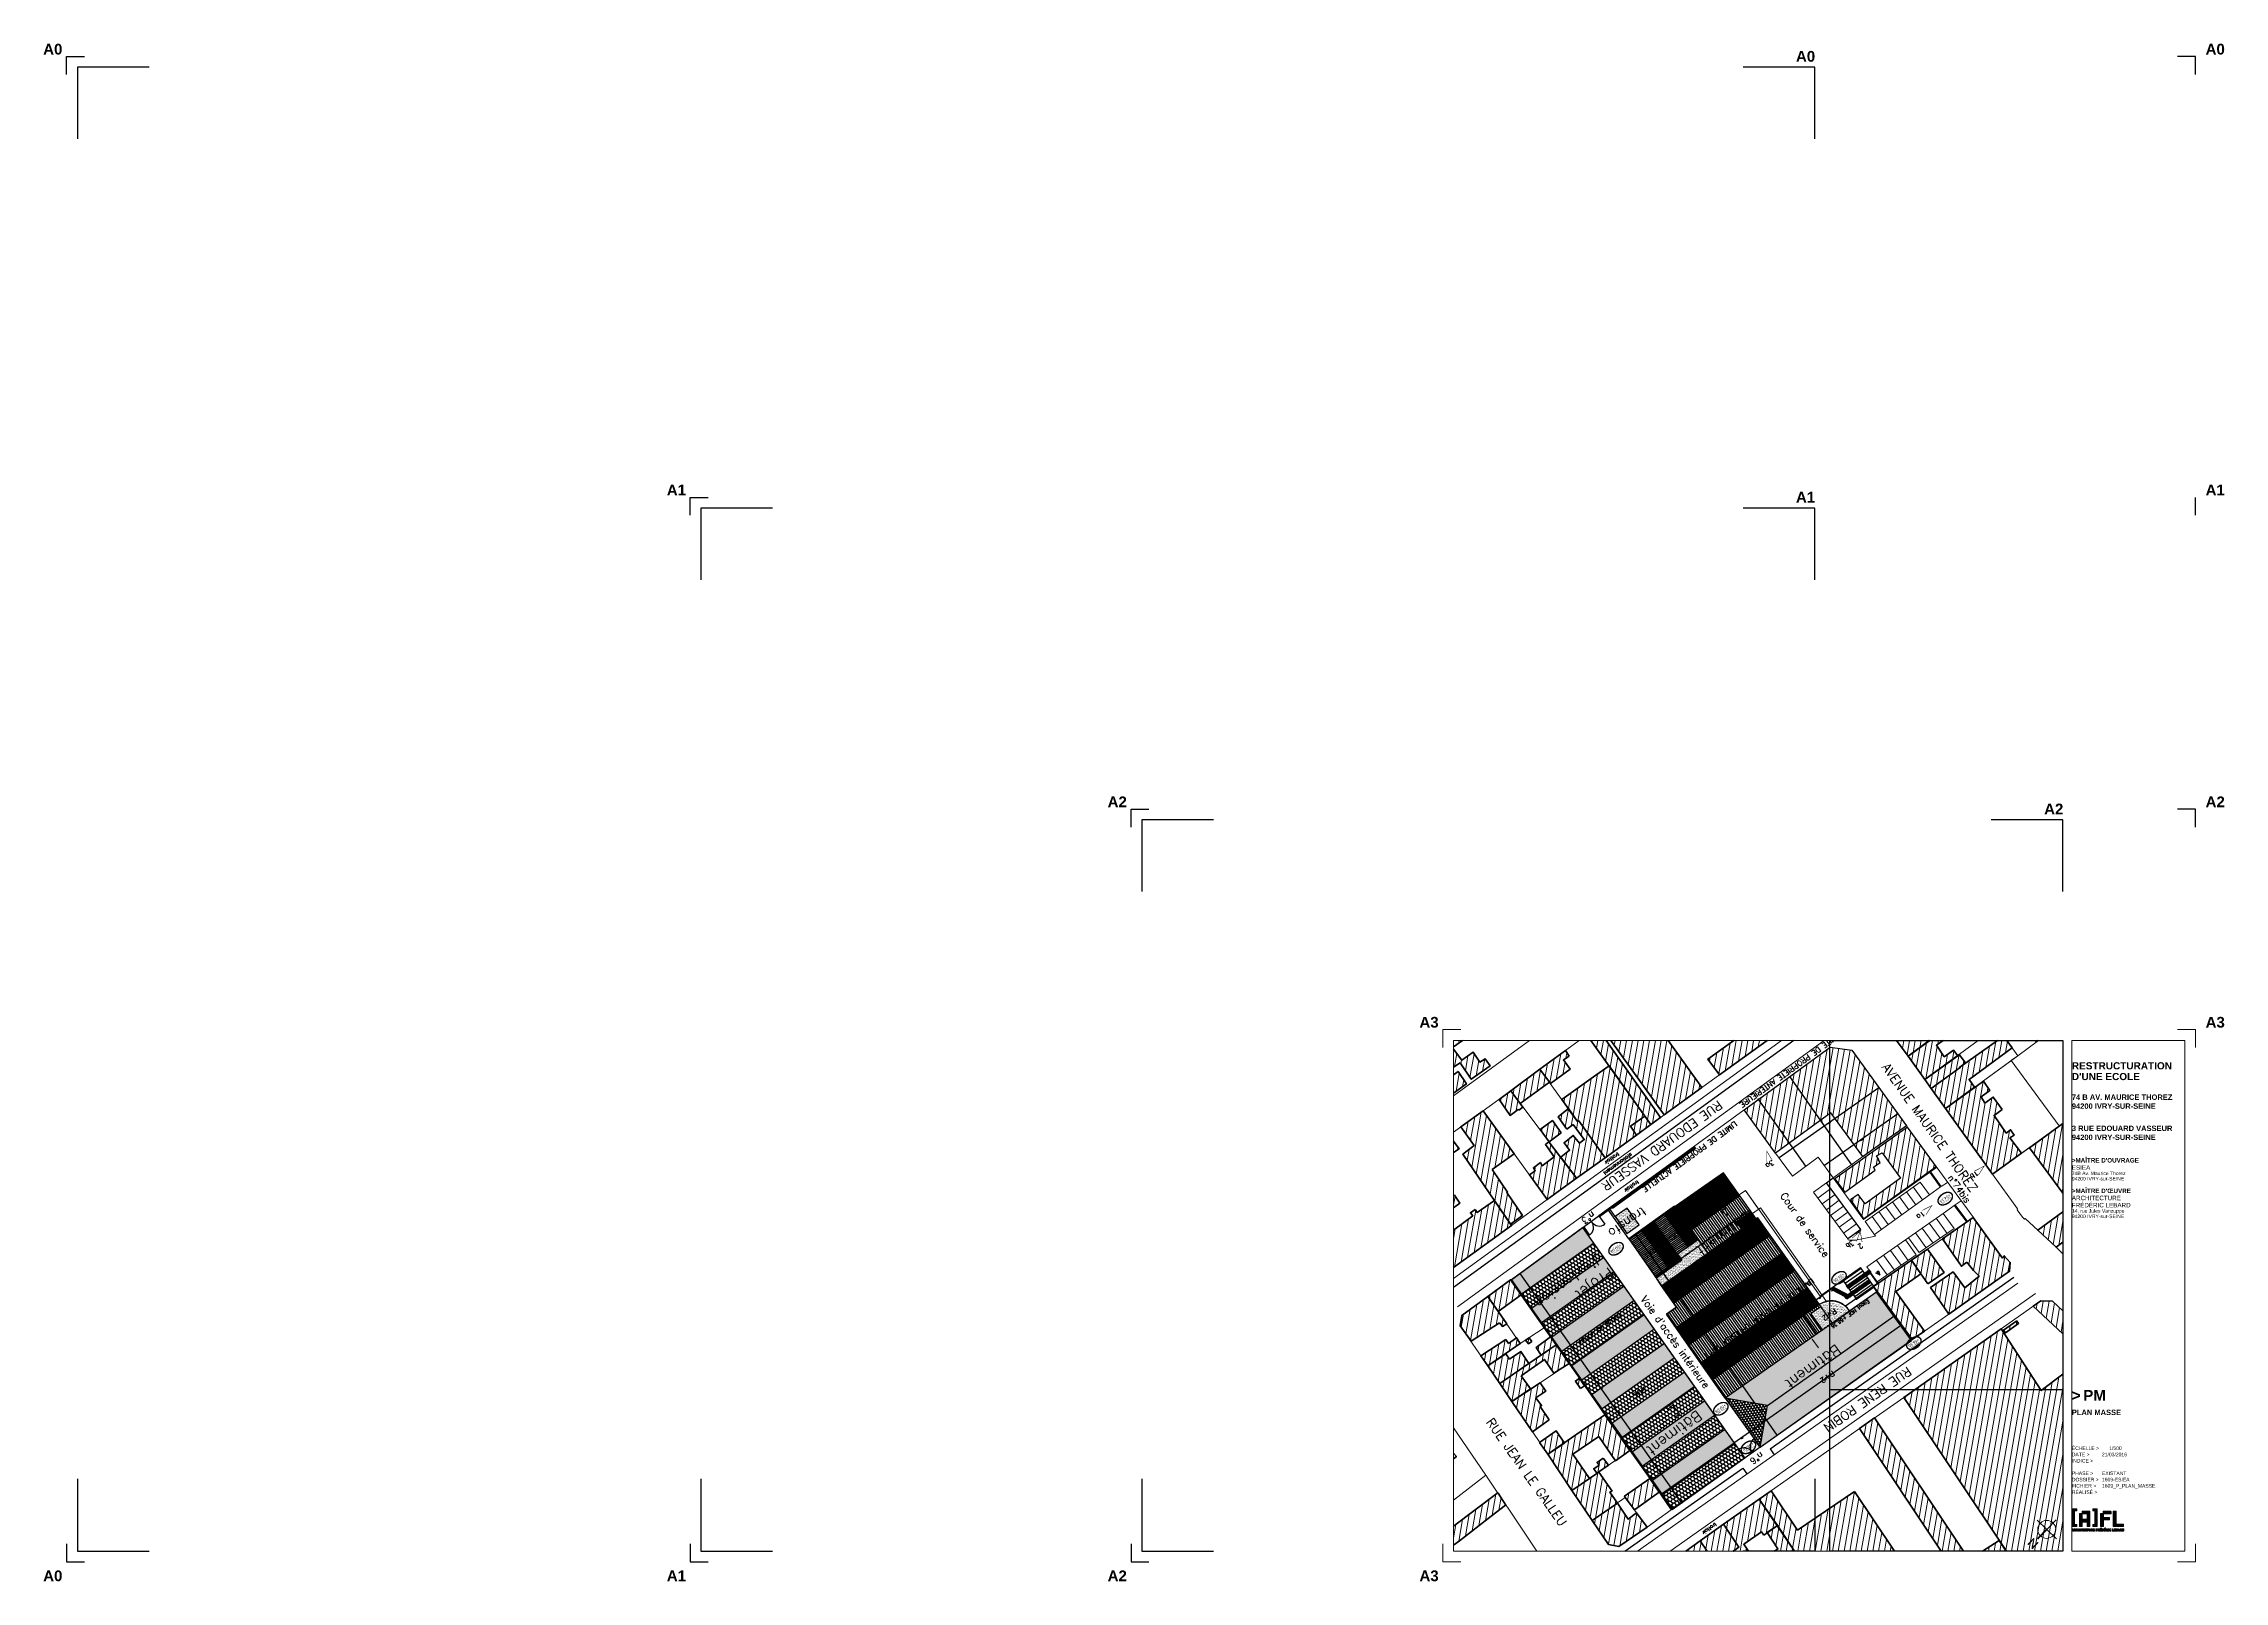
# Paper-space layout 'Présentation1' of a CAD drawing. Extents: x -79 to 43, y -2 to 84.
# The model-space entities are those that its viewports show. They can reach past a viewport. Long polylines and large blocks are cut down to what shows.
import ezdxf
from ezdxf.enums import TextEntityAlignment as Align

# ---------------------------------------------------------------- set-up
doc = ezdxf.new("R2010")
doc.units = 0
doc.header["$PDMODE"] = 35
doc.layers.get('0').update_dxf_attribs({"linetype": 'CONTINUOUS'})
doc.layers.get('DEFPOINTS').update_dxf_attribs({"linetype": 'CONTINUOUS'})
for name, color, linetype, lineweight in [('Ar0-Cart', 3, 'CONTINUOUS', 18), ('Ar0-Cote', 1, 'CONTINUOUS', 5), ('Ar0-Texte2', 6, 'CONTINUOUS', 15), ('Ar1-Site', 6, 'CONTINUOUS', 18), ('Ar2-Coupe-Gras', 7, 'CONTINUOUS', 35), ('Ar2-Vue-FIN', 9, 'CONTINUOUS', 9), ('Ar2-Vue-Moyen', 6, 'CONTINUOUS', 25)]:
    doc.layers.add(name, color=color, linetype=linetype, lineweight=lineweight)
doc.layers.add('Ar0-Cart A2-A1-A0_inv', color=42, linetype='CONTINUOUS', plot=False)
doc.layers.add('LYTV_SURFACES', color=232, linetype='CONTINUOUS', plot=False)
doc.layers.add('Ar0-Cart_inv', color=42, linetype='CONTINUOUS', lineweight=18, plot=False)
doc.layers.add('Ar0-Invisible', color=42, linetype='CONTINUOUS', lineweight=5, plot=False)
for name, color, linetype in [('LYTV_COT_200', 2, 'CONTINUOUS'), ('LYTV_E_CONTOURS', 3, 'CONTINUOUS'), ('LYTV_E_HACH BAT', 251, 'CONTINUOUS'), ('LYTV_HACH PROJET', 249, 'CONTINUOUS'), ('LYTV_PROJET', 249, 'CONTINUOUS'), ('LYTV_REGULARISATION', 139, 'CONTINUOUS'), ('LYTV_TXT1_500', 1, 'CONTINUOUS'), ('LYTV_VUE', 1, 'CONTINUOUS'), ('MUR', 130, 'CONTINUOUS')]:
    doc.layers.add(name, color=color, linetype=linetype)
doc.styles.add('arial', font='arial.ttf', dxfattribs={"width": 0.9999})
doc.styles.add('GRAS', font='swissb.ttf')
doc.styles.add('HELV', font='swiss.ttf')
doc.styles.get("Standard").update_dxf_attribs({"font": 'romans.shx'})
doc.dimstyles.new('100E', dxfattribs={"dimtxt": 0.18, "dimasz": 0.18, "dimexe": 0.18, "dimexo": 0.0625, "dimgap": 0.09, "dimtad": 1, "dimzin": 0, "dimdsep": 46, "dimtxsty": 'Standard', "dimblk1": 'OBLIQUE', "dimblk2": 'OBLIQUE', "dimsah": 1, "dimcen": 0, "dimse1": 1, "dimse2": 1, "dimclrt": 256, "dimadec": 0, "dimazin": 0, "dimtfac": 1, "dimtofl": 0, "dimtmove": 0, "dimatfit": 3, "dimldrblk": 'OBLIQUE', "dimfxl": 1, "dimtolj": 1, "dimtzin": 0, "dimarcsym": 0})
pattern_1 = [(45, (-34.518932, -1.3849037), (-0.00224506403, 0.00224506403), [])]
pattern_2 = [(260.1565, (1590.8917, 222.358), (1.56413, -0.271394), [])]
pattern_3 = [(35.1565, (1591.0552, 222.4732), (-1.151624, 1.635164), [0.6, -0.4, 0.6, -0.4]), (35.1565, (1590.8882, 223.5787), (-1.151624, 1.635164), [0.6, -0.4, 0.6, -0.4]), (125.1565, (1590.7766, 222.5215), (-1.635164, -1.151624), [0.8, -1.2]), (125.1565, (1590.6095, 223.627), (-1.635164, -1.151624), [0.8, -1.2]), (125.1565, (1591.5941, 223.0973), (-1.635164, -1.151624), [0.8, -1.2]), (125.1565, (1591.4271, 224.2028), (-1.635164, -1.151624), [0.8, -1.2]), (260.1565, (1590.7766, 222.5215), (1.151624, -1.635164), [0.282843, -2.545584]), (260.1565, (1591.5941, 223.0973), (1.151624, -1.635164), [0.282843, -2.545584]), (260.1565, (1590.6095, 223.627), (1.151624, -1.635164), [0.282843, -2.545584]), (260.1565, (1591.4271, 224.2028), (1.151624, -1.635164), [0.282843, -2.545584]), (170.1565, (1591.0552, 222.4732), (-1.635164, -1.151624), [0.282843, -2.545584]), (170.1565, (1590.8882, 223.5787), (-1.635164, -1.151624), [0.282843, -2.545584]), (170.1565, (1591.8728, 223.049), (-1.635164, -1.151624), [0.282843, -2.545584]), (170.1565, (1591.7058, 224.1545), (-1.635164, -1.151624), [0.282843, -2.545584])]
pattern_4 = [(215.1565, (1590.81, 222.3004), (0.575812, -0.817582), [0.3, -0.2, 0.3, -0.2]), (215.1565, (1590.8935, 221.7477), (0.575812, -0.817582), [0.3, -0.2, 0.3, -0.2]), (305.1565, (1590.9493, 222.2762), (0.817582, 0.575812), [0.4, -0.6]), (305.1565, (1591.0328, 221.7235), (0.817582, 0.575812), [0.4, -0.6]), (305.1565, (1590.5405, 221.9883), (0.817582, 0.575812), [0.4, -0.6]), (305.1565, (1590.624, 221.4356), (0.817582, 0.575812), [0.4, -0.6]), (80.1565, (1590.9493, 222.27625), (-0.575812, 0.817582), [0.141421, -1.272792]), (80.1565, (1590.5405, 221.98834), (-0.575812, 0.817582), [0.141421, -1.272792]), (80.1565, (1591.0328, 221.7235), (-0.575812, 0.817582), [0.141421, -1.272792]), (80.1565, (1590.624, 221.4356), (-0.575812, 0.817582), [0.141421, -1.272792]), (350.1565, (1590.81, 222.3004), (0.817582, 0.575812), [0.141421, -1.272792]), (350.1565, (1590.8935, 221.7477), (0.817582, 0.575812), [0.141421, -1.272792]), (350.1565, (1590.4012, 222.0125), (0.817582, 0.575812), [0.141421, -1.272792]), (350.1565, (1590.4847, 221.4598), (0.817582, 0.575812), [0.141421, -1.272792])]
pattern_5 = [(305.1565, (1590.89173, 222.358), (0.2595823, 0.1828203), [])]
pattern_6 = [(252.6565, (1590.89173, 222.358), (0.2948916, -0.3909223), [0, -0.38608, 0, -0.4318, 0, -0.41275]), (222.6565, (1590.8917, 222.358), (0.0452344, -0.844904), [0, -0.20828, 0, -0.34798, 0, -0.13335]), (182.6565, (1591.14716, 222.5379), (-0.6458736, -0.456638), [0, -0.127, 0, -0.4572, 0, -0.5969]), (172.6565, (1591.14716, 222.5379), (-0.4959046, -0.621928), [0, -0.0635, 0, -0.29972, 0, -0.3429])]
pattern_7 = [(35.1565, (1590.89173, 222.358), (-0.1828203, 0.2595823), [])]
pattern_8 = [(35.1565, (1590.89173, 222.358), (-0.2742305, 0.3893734), [])]
pattern_9 = [(305.1565, (1590.8917, 222.358), (0.5191646, 0.365641), [])]

# ---------------------------------------------------------------- blocks, each defined once
blk = doc.blocks.new('AFL')
at = {"lineweight": 0}
h = blk.add_hatch(dxfattribs=at)
h.set_pattern_fill('ANSI31', color=9, scale=0.001, style=0)
h.set_pattern_definition(pattern_1)
h.paths.add_polyline_path([(0.13, 0.87), (0.25, 0.87), (0.25, 0.98), (0, 0.98), (0, 0), (0.25, 0), (0.25, 0.11), (0.13, 0.11)])
h = blk.add_hatch(dxfattribs=at)
h.set_pattern_fill('ANSI31', color=9, scale=0.001, style=0)
h.set_pattern_definition(pattern_1)
edge = h.paths.add_edge_path()
edge.add_spline(control_points=[(0.99, 0), (0.99, 0), (0.99, 0.83), (0.99, 0.83)], knot_values=[24, 24, 24, 24, 25, 25, 25, 25], degree=3, periodic=0)
edge.add_spline(control_points=[(0.99, 0.83), (0.99, 0.83), (0.99, 0.84), (0.99, 0.84)], knot_values=[25, 25, 25, 25, 26, 26, 26, 26], degree=3, periodic=0)
edge.add_spline(control_points=[(0.99, 0.84), (0.99, 0.84), (0.99, 0.84), (0.99, 0.84)], knot_values=[0, 0, 0, 0, 1, 1, 1, 1], degree=3, periodic=0)
edge.add_spline(control_points=[(0.99, 0.84), (0.99, 0.84), (0.56, 0.84), (0.56, 0.84)], knot_values=[1, 1, 1, 1, 2, 2, 2, 2], degree=3, periodic=0)
edge.add_spline(control_points=[(0.56, 0.84), (0.56, 0.84), (0.56, 0.84), (0.56, 0.84)], knot_values=[2, 2, 2, 2, 3, 3, 3, 3], degree=3, periodic=0)
edge.add_spline(control_points=[(0.56, 0.84), (0.55, 0.84), (0.55, 0.83), (0.55, 0.83)], knot_values=[3, 3, 3, 3, 4, 4, 4, 4], degree=3, periodic=0)
edge.add_spline(control_points=[(0.55, 0.83), (0.55, 0.83), (0.55, 0.71), (0.55, 0.71)], knot_values=[4, 4, 4, 4, 4.99999, 4.99999, 4.99999, 4.99999], degree=3, periodic=0)
edge.add_spline(control_points=[(0.55, 0.71), (0.55, 0.71), (0.41, 0.71), (0.41, 0.71)], knot_values=[5.00001, 5.00001, 5.00001, 5.00001, 6, 6, 6, 6], degree=3, periodic=0)
edge.add_spline(control_points=[(0.41, 0.71), (0.41, 0.71), (0.4, 0.71), (0.4, 0.71)], knot_values=[6, 6, 6, 6, 7, 7, 7, 7], degree=3, periodic=0)
edge.add_spline(control_points=[(0.4, 0.71), (0.4, 0.71), (0.4, 0.71), (0.4, 0.71)], knot_values=[7, 7, 7, 7, 8, 8, 8, 8], degree=3, periodic=0)
edge.add_spline(control_points=[(0.4, 0.71), (0.4, 0.71), (0.4, 0), (0.4, 0)], knot_values=[8, 8, 8, 8, 9, 9, 9, 9], degree=3, periodic=0)
edge.add_spline(control_points=[(0.4, 0), (0.4, 0), (0.4, 0), (0.4, 0)], knot_values=[9, 9, 9, 9, 10, 10, 10, 10], degree=3, periodic=0)
edge.add_spline(control_points=[(0.4, 0), (0.4, 0), (0.41, 0), (0.41, 0)], knot_values=[10, 10, 10, 10, 11, 11, 11, 11], degree=3, periodic=0)
edge.add_spline(control_points=[(0.41, 0), (0.41, 0), (0.56, 0), (0.56, 0)], knot_values=[11.00001, 11.00001, 11.00001, 11.00001, 11.99999, 11.99999, 11.99999, 11.99999], degree=3, periodic=0)
edge.add_spline(control_points=[(0.56, 0), (0.56, 0), (0.56, 0), (0.56, 0)], knot_values=[12, 12, 12, 12, 13, 13, 13, 13], degree=3, periodic=0)
edge.add_spline(control_points=[(0.56, 0), (0.56, 0), (0.56, 0), (0.56, 0)], knot_values=[13, 13, 13, 13, 14, 14, 14, 14], degree=3, periodic=0)
edge.add_spline(control_points=[(0.56, 0), (0.56, 0), (0.56, 0.24), (0.56, 0.24)], knot_values=[14, 14, 14, 14, 14.99999, 14.99999, 14.99999, 14.99999], degree=3, periodic=0)
edge.add_spline(control_points=[(0.56, 0.24), (0.56, 0.24), (0.83, 0.24), (0.83, 0.24)], knot_values=[16.00001, 16.00001, 16.00001, 16.00001, 16.99999, 16.99999, 16.99999, 16.99999], degree=3, periodic=0)
edge.add_spline(control_points=[(0.83, 0.24), (0.83, 0.24), (0.83, 0), (0.83, 0)], knot_values=[18.00001, 18.00001, 18.00001, 18.00001, 19, 19, 19, 19], degree=3, periodic=0)
edge.add_spline(control_points=[(0.83, 0), (0.83, 0), (0.83, 0), (0.83, 0), (0.83, 0), (0.84, -0.01), (0.84, -0.01)], knot_values=[19, 19, 19, 19, 20, 20, 20, 21, 21, 21, 21], degree=3, periodic=0)
edge.add_spline(control_points=[(0.84, -0.01), (0.84, -0.01), (0.99, -0.01), (0.99, -0.01)], knot_values=[21.00001, 21.00001, 21.00001, 21.00001, 21.99999, 21.99999, 21.99999, 21.99999], degree=3, periodic=0)
edge.add_spline(control_points=[(0.99, -0.01), (0.99, -0.01), (0.99, 0), (0.99, 0)], knot_values=[22, 22, 22, 22, 23, 23, 23, 23], degree=3, periodic=0)
edge.add_spline(control_points=[(0.99, 0), (0.99, 0), (0.99, 0), (0.99, 0)], knot_values=[23, 23, 23, 23, 24, 24, 24, 24], degree=3, periodic=0)
h.paths.add_polyline_path([(0.83, 0.4), (0.56, 0.4), (0.56, 0.7), (0.83, 0.7)], flags=16)
h = blk.add_hatch(dxfattribs=at)
h.set_pattern_fill('ANSI31', color=9, scale=0.001, style=0)
h.set_pattern_definition(pattern_1)
h.paths.add_polyline_path([(1.4, 0.98), (1.15, 0.98), (1.15, 0.87), (1.26, 0.87), (1.26, 0.11), (1.15, 0.11), (1.15, 0), (1.4, 0)])
h = blk.add_hatch(dxfattribs=at)
h.set_pattern_fill('ANSI31', color=9, scale=0.001, style=0)
h.set_pattern_definition(pattern_1)
edge = h.paths.add_edge_path()
edge.add_spline(control_points=[(1.58, 0.71), (1.58, 0.71), (1.58, 0), (1.58, 0)], knot_values=[8, 8, 8, 8, 9, 9, 9, 9], degree=3, periodic=0)
edge.add_spline(control_points=[(1.58, 0), (1.58, 0), (1.58, 0), (1.58, 0)], knot_values=[9, 9, 9, 9, 10, 10, 10, 10], degree=3, periodic=0)
edge.add_spline(control_points=[(1.58, 0), (1.58, 0), (1.58, -0.01), (1.59, -0.01)], knot_values=[10, 10, 10, 10, 11, 11, 11, 11], degree=3, periodic=0)
edge.add_spline(control_points=[(1.59, -0.01), (1.59, -0.01), (1.74, -0.01), (1.74, -0.01)], knot_values=[11.00001, 11.00001, 11.00001, 11.00001, 12, 12, 12, 12], degree=3, periodic=0)
edge.add_spline(control_points=[(1.74, -0.01), (1.74, -0.01), (1.74, 0), (1.74, 0)], knot_values=[12, 12, 12, 12, 13, 13, 13, 13], degree=3, periodic=0)
edge.add_spline(control_points=[(1.74, 0), (1.74, 0), (1.74, 0), (1.74, 0)], knot_values=[13, 13, 13, 13, 14, 14, 14, 14], degree=3, periodic=0)
edge.add_spline(control_points=[(1.74, 0), (1.74, 0), (1.74, 0.36), (1.74, 0.36)], knot_values=[14, 14, 14, 14, 15, 15, 15, 15], degree=3, periodic=0)
edge.add_spline(control_points=[(1.74, 0.36), (1.74, 0.36), (2.07, 0.36), (2.07, 0.36)], knot_values=[15, 15, 15, 15, 16, 16, 16, 16], degree=3, periodic=0)
edge.add_spline(control_points=[(2.07, 0.36), (2.08, 0.36), (2.08, 0.36), (2.08, 0.36)], knot_values=[16, 16, 16, 16, 17, 17, 17, 17], degree=3, periodic=0)
edge.add_spline(control_points=[(2.08, 0.36), (2.08, 0.36), (2.08, 0.36), (2.08, 0.36)], knot_values=[17, 17, 17, 17, 18, 18, 18, 18], degree=3, periodic=0)
edge.add_spline(control_points=[(2.08, 0.36), (2.08, 0.36), (2.08, 0.48), (2.08, 0.48)], knot_values=[18, 18, 18, 18, 19, 19, 19, 19], degree=3, periodic=0)
edge.add_spline(control_points=[(2.08, 0.48), (2.08, 0.48), (2.08, 0.48), (2.08, 0.49)], knot_values=[19, 19, 19, 19, 20, 20, 20, 20], degree=3, periodic=0)
edge.add_spline(control_points=[(2.08, 0.49), (2.08, 0.49), (2.08, 0.49), (2.07, 0.49)], knot_values=[20, 20, 20, 20, 21, 21, 21, 21], degree=3, periodic=0)
edge.add_spline(control_points=[(2.07, 0.49), (2.07, 0.49), (1.74, 0.49), (1.74, 0.49)], knot_values=[21, 21, 21, 21, 21.99999, 21.99999, 21.99999, 21.99999], degree=3, periodic=0)
edge.add_spline(control_points=[(1.74, 0.49), (1.74, 0.49), (1.74, 0.7), (1.74, 0.7)], knot_values=[22.00001, 22.00001, 22.00001, 22.00001, 23, 23, 23, 23], degree=3, periodic=0)
edge.add_spline(control_points=[(1.74, 0.7), (1.74, 0.7), (2.16, 0.7), (2.16, 0.7)], knot_values=[23, 23, 23, 23, 24, 24, 24, 24], degree=3, periodic=0)
edge.add_spline(control_points=[(2.16, 0.7), (2.16, 0.7), (2.16, 0.7), (2.16, 0.7)], knot_values=[24, 24, 24, 24, 25, 25, 25, 25], degree=3, periodic=0)
edge.add_spline(control_points=[(2.16, 0.7), (2.16, 0.71), (2.17, 0.71), (2.17, 0.71)], knot_values=[25, 25, 25, 25, 26, 26, 26, 26], degree=3, periodic=0)
edge.add_spline(control_points=[(2.17, 0.71), (2.17, 0.71), (2.17, 0.83), (2.17, 0.83)], knot_values=[26, 26, 26, 26, 27, 27, 27, 27], degree=3, periodic=0)
edge.add_spline(control_points=[(2.17, 0.83), (2.17, 0.83), (2.16, 0.83), (2.16, 0.83)], knot_values=[27, 27, 27, 27, 28, 28, 28, 28], degree=3, periodic=0)
edge.add_spline(control_points=[(2.16, 0.83), (2.16, 0.84), (2.16, 0.84), (2.16, 0.84)], knot_values=[0, 0, 0, 0, 1, 1, 1, 1], degree=3, periodic=0)
edge.add_spline(control_points=[(2.16, 0.84), (2.16, 0.84), (1.74, 0.84), (1.74, 0.84)], knot_values=[1, 1, 1, 1, 2, 2, 2, 2], degree=3, periodic=0)
edge.add_spline(control_points=[(1.74, 0.84), (1.74, 0.84), (1.73, 0.84), (1.73, 0.83)], knot_values=[2, 2, 2, 2, 3, 3, 3, 3], degree=3, periodic=0)
edge.add_spline(control_points=[(1.73, 0.83), (1.73, 0.83), (1.73, 0.83), (1.73, 0.83)], knot_values=[3, 3, 3, 3, 4, 4, 4, 4], degree=3, periodic=0)
edge.add_spline(control_points=[(1.73, 0.83), (1.73, 0.83), (1.73, 0.71), (1.73, 0.71)], knot_values=[4, 4, 4, 4, 4.99999, 4.99999, 4.99999, 4.99999], degree=3, periodic=0)
edge.add_spline(control_points=[(1.73, 0.71), (1.73, 0.71), (1.59, 0.71), (1.59, 0.71)], knot_values=[5.00001, 5.00001, 5.00001, 5.00001, 6, 6, 6, 6], degree=3, periodic=0)
edge.add_spline(control_points=[(1.59, 0.71), (1.58, 0.71), (1.58, 0.71), (1.58, 0.71)], knot_values=[6, 6, 6, 6, 7, 7, 7, 7], degree=3, periodic=0)
edge.add_spline(control_points=[(1.58, 0.71), (1.58, 0.71), (1.58, 0.71), (1.58, 0.71)], knot_values=[7, 7, 7, 7, 8, 8, 8, 8], degree=3, periodic=0)
h = blk.add_hatch(dxfattribs=at)
h.set_pattern_fill('ANSI31', color=9, scale=0.001, style=0)
h.set_pattern_definition(pattern_1)
edge = h.paths.add_edge_path()
edge.add_spline(control_points=[(2.45, 0.13), (2.45, 0.13), (2.45, 0.83), (2.45, 0.83)], knot_values=[2, 2, 2, 2, 3, 3, 3, 3], degree=3, periodic=0)
edge.add_spline(control_points=[(2.45, 0.83), (2.45, 0.83), (2.45, 0.83), (2.45, 0.84)], knot_values=[3, 3, 3, 3, 4, 4, 4, 4], degree=3, periodic=0)
edge.add_spline(control_points=[(2.45, 0.84), (2.44, 0.84), (2.44, 0.84), (2.44, 0.84)], knot_values=[4, 4, 4, 4, 5, 5, 5, 5], degree=3, periodic=0)
edge.add_spline(control_points=[(2.44, 0.84), (2.44, 0.84), (2.29, 0.84), (2.29, 0.84)], knot_values=[5, 5, 5, 5, 6, 6, 6, 6], degree=3, periodic=0)
edge.add_spline(control_points=[(2.29, 0.84), (2.29, 0.84), (2.29, 0.84), (2.29, 0.84)], knot_values=[6, 6, 6, 6, 7, 7, 7, 7], degree=3, periodic=0)
edge.add_spline(control_points=[(2.29, 0.84), (2.29, 0.83), (2.29, 0.83), (2.29, 0.83)], knot_values=[7, 7, 7, 7, 8, 8, 8, 8], degree=3, periodic=0)
edge.add_spline(control_points=[(2.29, 0.83), (2.29, 0.83), (2.29, 0), (2.29, 0)], knot_values=[8, 8, 8, 8, 9, 9, 9, 9], degree=3, periodic=0)
edge.add_spline(control_points=[(2.29, 0), (2.29, 0), (2.29, 0), (2.29, 0)], knot_values=[9, 9, 9, 9, 10, 10, 10, 10], degree=3, periodic=0)
edge.add_spline(control_points=[(2.29, 0), (2.29, -0.01), (2.29, -0.01), (2.29, -0.01)], knot_values=[10, 10, 10, 10, 11, 11, 11, 11], degree=3, periodic=0)
edge.add_spline(control_points=[(2.29, -0.01), (2.29, -0.01), (2.86, -0.01), (2.86, -0.01)], knot_values=[11, 11, 11, 11, 12, 12, 12, 12], degree=3, periodic=0)
edge.add_spline(control_points=[(2.86, -0.01), (2.87, -0.01), (2.87, 0), (2.87, 0)], knot_values=[12, 12, 12, 12, 13, 13, 13, 13], degree=3, periodic=0)
edge.add_spline(control_points=[(2.87, 0), (2.87, 0), (2.87, 0), (2.87, 0)], knot_values=[13, 13, 13, 13, 14, 14, 14, 14], degree=3, periodic=0)
edge.add_spline(control_points=[(2.87, 0), (2.87, 0), (2.87, 0.13), (2.87, 0.13)], knot_values=[14, 14, 14, 14, 15, 15, 15, 15], degree=3, periodic=0)
edge.add_spline(control_points=[(2.87, 0.13), (2.87, 0.13), (2.87, 0.13), (2.87, 0.13)], knot_values=[15, 15, 15, 15, 16, 16, 16, 16], degree=3, periodic=0)
edge.add_spline(control_points=[(2.87, 0.13), (2.87, 0.13), (2.87, 0.13), (2.86, 0.13)], knot_values=[0, 0, 0, 0, 1, 1, 1, 1], degree=3, periodic=0)
edge.add_spline(control_points=[(2.86, 0.13), (2.86, 0.13), (2.45, 0.13), (2.45, 0.13)], knot_values=[1, 1, 1, 1, 2, 2, 2, 2], degree=3, periodic=0)
h = blk.add_hatch(dxfattribs=at)
h.set_pattern_fill('ANSI31', color=9, scale=0.001, style=0)
h.set_pattern_definition(pattern_1)
edge = h.paths.add_edge_path()
edge.add_spline(control_points=[(0.07, -0.26), (0.07, -0.26), (0.04, -0.14), (0.04, -0.14)], knot_values=[16.00001, 16.00001, 16.00001, 16.00001, 16.99999, 16.99999, 16.99999, 16.99999], degree=3, periodic=0)
edge.add_spline(control_points=[(0.04, -0.14), (0.04, -0.14), (0.03, -0.14), (0.03, -0.14)], knot_values=[15, 15, 15, 15, 16, 16, 16, 16], degree=3, periodic=0)
edge.add_spline(control_points=[(0.03, -0.14), (0.03, -0.14), (0.02, -0.14), (0.02, -0.14)], knot_values=[14, 14, 14, 14, 15, 15, 15, 15], degree=3, periodic=0)
edge.add_spline(control_points=[(0.02, -0.14), (0.02, -0.14), (0.02, -0.14), (0.02, -0.14)], knot_values=[13, 13, 13, 13, 14, 14, 14, 14], degree=3, periodic=0)
edge.add_spline(control_points=[(0.02, -0.14), (0.02, -0.14), (-0.02, -0.26), (-0.02, -0.26)], knot_values=[12.00001, 12.00001, 12.00001, 12.00001, 12.99999, 12.99999, 12.99999, 12.99999], degree=3, periodic=0)
edge.add_spline(control_points=[(-0.02, -0.26), (-0.02, -0.26), (-0.02, -0.26), (-0.02, -0.26)], knot_values=[11, 11, 11, 11, 12, 12, 12, 12], degree=3, periodic=0)
edge.add_spline(control_points=[(-0.02, -0.26), (-0.02, -0.26), (-0.02, -0.26), (-0.02, -0.26)], knot_values=[10, 10, 10, 10, 11, 11, 11, 11], degree=3, periodic=0)
edge.add_spline(control_points=[(-0.02, -0.26), (-0.02, -0.26), (0, -0.26), (0, -0.26)], knot_values=[9, 9, 9, 9, 10, 10, 10, 10], degree=3, periodic=0)
edge.add_spline(control_points=[(0, -0.26), (0, -0.26), (0, -0.26), (0, -0.26)], knot_values=[8, 8, 8, 8, 9, 9, 9, 9], degree=3, periodic=0)
edge.add_spline(control_points=[(0, -0.26), (0, -0.26), (0.01, -0.24), (0.01, -0.24)], knot_values=[7, 7, 7, 7, 8, 8, 8, 8], degree=3, periodic=0)
edge.add_spline(control_points=[(0.01, -0.24), (0.01, -0.24), (0.01, -0.24), (0.01, -0.24)], knot_values=[6, 6, 6, 6, 7, 7, 7, 7], degree=3, periodic=0)
edge.add_spline(control_points=[(0.01, -0.24), (0.01, -0.24), (0.04, -0.24), (0.04, -0.24)], knot_values=[5, 5, 5, 5, 6, 6, 6, 6], degree=3, periodic=0)
edge.add_spline(control_points=[(0.04, -0.24), (0.04, -0.24), (0.04, -0.24), (0.04, -0.24)], knot_values=[4, 4, 4, 4, 5, 5, 5, 5], degree=3, periodic=0)
edge.add_spline(control_points=[(0.04, -0.24), (0.04, -0.24), (0.05, -0.26), (0.05, -0.26)], knot_values=[3.000037, 3.000037, 3.000037, 3.000037, 3.999962, 3.999962, 3.999962, 3.999962], degree=3, periodic=0)
edge.add_spline(control_points=[(0.05, -0.26), (0.05, -0.26), (0.05, -0.26), (0.05, -0.26)], knot_values=[2, 2, 2, 2, 3, 3, 3, 3], degree=3, periodic=0)
edge.add_spline(control_points=[(0.05, -0.26), (0.05, -0.26), (0.07, -0.26), (0.07, -0.26)], knot_values=[1, 1, 1, 1, 2, 2, 2, 2], degree=3, periodic=0)
edge.add_spline(control_points=[(0.07, -0.26), (0.07, -0.26), (0.08, -0.26), (0.08, -0.26)], knot_values=[0, 0, 0, 0, 1, 1, 1, 1], degree=3, periodic=0)
edge.add_spline(control_points=[(0.08, -0.26), (0.08, -0.26), (0.07, -0.26), (0.07, -0.26)], knot_values=[17, 17, 17, 17, 18, 18, 18, 18], degree=3, periodic=0)
edge = h.paths.add_edge_path(flags=16)
edge.add_spline(control_points=[(0.03, -0.19), (0.03, -0.19), (0.04, -0.22), (0.04, -0.22)], knot_values=[9.000018, 9.000018, 9.000018, 9.000018, 9.99998, 9.99998, 9.99998, 9.99998], degree=3, periodic=0)
edge.add_spline(control_points=[(0.04, -0.22), (0.04, -0.22), (0.04, -0.22), (0.04, -0.22)], knot_values=[8, 8, 8, 8, 9, 9, 9, 9], degree=3, periodic=0)
edge.add_spline(control_points=[(0.04, -0.22), (0.04, -0.22), (0.04, -0.22), (0.03, -0.22)], knot_values=[7, 7, 7, 7, 8, 8, 8, 8], degree=3, periodic=0)
edge.add_spline(control_points=[(0.03, -0.22), (0.03, -0.22), (0.02, -0.22), (0.02, -0.22)], knot_values=[6, 6, 6, 6, 7, 7, 7, 7], degree=3, periodic=0)
edge.add_spline(control_points=[(0.02, -0.22), (0.02, -0.22), (0.02, -0.22), (0.02, -0.22)], knot_values=[5, 5, 5, 5, 6, 6, 6, 6], degree=3, periodic=0)
edge.add_spline(control_points=[(0.02, -0.22), (0.02, -0.22), (0.02, -0.22), (0.02, -0.22)], knot_values=[4, 4, 4, 4, 5, 5, 5, 5], degree=3, periodic=0)
edge.add_spline(control_points=[(0.02, -0.22), (0.02, -0.22), (0.02, -0.19), (0.02, -0.19)], knot_values=[3.000021, 3.000021, 3.000021, 3.000021, 3.999982, 3.999982, 3.999982, 3.999982], degree=3, periodic=0)
edge.add_spline(control_points=[(0.02, -0.19), (0.02, -0.19), (0.02, -0.18), (0.03, -0.18)], knot_values=[2, 2, 2, 2, 3, 3, 3, 3], degree=3, periodic=0)
edge.add_spline(control_points=[(0.03, -0.18), (0.03, -0.18), (0.03, -0.18), (0.03, -0.18)], knot_values=[1.000175, 1.000175, 1.000175, 1.000175, 1.999773, 1.999773, 1.999773, 1.999773], degree=3, periodic=0)
edge.add_spline(control_points=[(0.03, -0.18), (0.03, -0.18), (0.03, -0.19), (0.03, -0.19)], knot_values=[0, 0, 0, 0, 1, 1, 1, 1], degree=3, periodic=0)
h = blk.add_hatch(dxfattribs=at)
h.set_pattern_fill('ANSI31', color=9, scale=0.001, style=0)
h.set_pattern_definition(pattern_1)
h.paths.add_polyline_path([(0.12, -0.21), (0.14, -0.21), (0.14, -0.21), (0.16, -0.26, 0.250472), (0.16, -0.26), (0.19, -0.26, 0.389448), (0.19, -0.26), (0.17, -0.21, -0.365562), (0.17, -0.2, 0.790127), (0.15, -0.14), (0.1, -0.14, 0.310699), (0.1, -0.14), (0.1, -0.26, 0.31214), (0.1, -0.26), (0.12, -0.26, 0.316114), (0.12, -0.26), (0.12, -0.21, -0.524188)])
h.paths.add_polyline_path([(0.12, -0.19, -0.524188), (0.12, -0.19), (0.12, -0.16, -0.521728), (0.12, -0.16), (0.14, -0.16, -1.041293), (0.14, -0.19)], flags=16)
h = blk.add_hatch(dxfattribs=at)
h.set_pattern_fill('ANSI31', color=9, scale=0.001, style=0)
h.set_pattern_definition(pattern_1)
edge = h.paths.add_edge_path()
edge.add_spline(control_points=[(0.22, -0.17), (0.22, -0.17), (0.22, -0.23), (0.22, -0.23)], knot_values=[4, 4, 4, 4, 5, 5, 5, 5], degree=3, periodic=0)
edge.add_spline(control_points=[(0.22, -0.23), (0.22, -0.25), (0.23, -0.27), (0.26, -0.27)], knot_values=[3, 3, 3, 3, 4, 4, 4, 4], degree=3, periodic=0)
edge.add_spline(control_points=[(0.26, -0.27), (0.26, -0.27), (0.27, -0.27), (0.27, -0.27)], knot_values=[2, 2, 2, 2, 3, 3, 3, 3], degree=3, periodic=0)
edge.add_spline(control_points=[(0.27, -0.27), (0.28, -0.27), (0.29, -0.26), (0.29, -0.26)], knot_values=[1, 1, 1, 1, 2, 2, 2, 2], degree=3, periodic=0)
edge.add_spline(control_points=[(0.29, -0.26), (0.3, -0.25), (0.3, -0.24), (0.3, -0.24)], knot_values=[0, 0, 0, 0, 1, 1, 1, 1], degree=3, periodic=0)
edge.add_spline(control_points=[(0.3, -0.24), (0.3, -0.24), (0.3, -0.24), (0.3, -0.24)], knot_values=[23, 23, 23, 23, 24, 24, 24, 24], degree=3, periodic=0)
edge.add_spline(control_points=[(0.3, -0.24), (0.3, -0.24), (0.28, -0.23), (0.28, -0.23)], knot_values=[22, 22, 22, 22, 22.999967, 22.999967, 22.999967, 22.999967], degree=3, periodic=0)
edge.add_spline(control_points=[(0.28, -0.23), (0.28, -0.23), (0.28, -0.23), (0.28, -0.23)], knot_values=[21, 21, 21, 21, 22, 22, 22, 22], degree=3, periodic=0)
edge.add_spline(control_points=[(0.28, -0.23), (0.28, -0.23), (0.28, -0.23), (0.28, -0.24)], knot_values=[20, 20, 20, 20, 21, 21, 21, 21], degree=3, periodic=0)
edge.add_spline(control_points=[(0.28, -0.24), (0.28, -0.24), (0.27, -0.25), (0.27, -0.25)], knot_values=[19, 19, 19, 19, 20, 20, 20, 20], degree=3, periodic=0)
edge.add_spline(control_points=[(0.27, -0.25), (0.27, -0.25), (0.26, -0.25), (0.26, -0.25)], knot_values=[18, 18, 18, 18, 19, 19, 19, 19], degree=3, periodic=0)
edge.add_spline(control_points=[(0.26, -0.25), (0.25, -0.25), (0.24, -0.24), (0.24, -0.23)], knot_values=[17, 17, 17, 17, 18, 18, 18, 18], degree=3, periodic=0)
edge.add_spline(control_points=[(0.24, -0.23), (0.24, -0.23), (0.24, -0.17), (0.24, -0.17)], knot_values=[16, 16, 16, 16, 17, 17, 17, 17], degree=3, periodic=0)
edge.add_spline(control_points=[(0.24, -0.17), (0.24, -0.16), (0.25, -0.15), (0.26, -0.15)], knot_values=[15, 15, 15, 15, 16, 16, 16, 16], degree=3, periodic=0)
edge.add_spline(control_points=[(0.26, -0.15), (0.26, -0.15), (0.27, -0.15), (0.27, -0.15)], knot_values=[14, 14, 14, 14, 15, 15, 15, 15], degree=3, periodic=0)
edge.add_spline(control_points=[(0.27, -0.15), (0.27, -0.15), (0.28, -0.16), (0.28, -0.16)], knot_values=[13, 13, 13, 13, 14, 14, 14, 14], degree=3, periodic=0)
edge.add_spline(control_points=[(0.28, -0.16), (0.28, -0.17), (0.28, -0.17), (0.28, -0.17)], knot_values=[12, 12, 12, 12, 13, 13, 13, 13], degree=3, periodic=0)
edge.add_spline(control_points=[(0.28, -0.17), (0.28, -0.17), (0.28, -0.17), (0.28, -0.17)], knot_values=[11, 11, 11, 11, 12, 12, 12, 12], degree=3, periodic=0)
edge.add_spline(control_points=[(0.28, -0.17), (0.28, -0.17), (0.3, -0.16), (0.3, -0.16)], knot_values=[10, 10, 10, 10, 10.99996, 10.99996, 10.99996, 10.99996], degree=3, periodic=0)
edge.add_spline(control_points=[(0.3, -0.16), (0.3, -0.16), (0.3, -0.16), (0.3, -0.16)], knot_values=[9, 9, 9, 9, 10, 10, 10, 10], degree=3, periodic=0)
edge.add_spline(control_points=[(0.3, -0.16), (0.3, -0.16), (0.3, -0.15), (0.29, -0.14)], knot_values=[8, 8, 8, 8, 9, 9, 9, 9], degree=3, periodic=0)
edge.add_spline(control_points=[(0.29, -0.14), (0.28, -0.14), (0.28, -0.13), (0.27, -0.13)], knot_values=[7, 7, 7, 7, 8, 8, 8, 8], degree=3, periodic=0)
edge.add_spline(control_points=[(0.27, -0.13), (0.27, -0.13), (0.26, -0.13), (0.26, -0.13)], knot_values=[6, 6, 6, 6, 7, 7, 7, 7], degree=3, periodic=0)
edge.add_spline(control_points=[(0.26, -0.13), (0.23, -0.13), (0.22, -0.15), (0.22, -0.17)], knot_values=[5, 5, 5, 5, 6, 6, 6, 6], degree=3, periodic=0)
h = blk.add_hatch(dxfattribs=at)
h.set_pattern_fill('ANSI31', color=9, scale=0.001, style=0)
h.set_pattern_definition(pattern_1)
edge = h.paths.add_edge_path()
edge.add_spline(control_points=[(0.42, -0.26), (0.42, -0.26), (0.42, -0.14), (0.42, -0.14)], knot_values=[22, 22, 22, 22, 23, 23, 23, 23], degree=3, periodic=0)
edge.add_spline(control_points=[(0.42, -0.14), (0.42, -0.14), (0.42, -0.14), (0.42, -0.14)], knot_values=[21, 21, 21, 21, 22, 22, 22, 22], degree=3, periodic=0)
edge.add_spline(control_points=[(0.42, -0.14), (0.42, -0.14), (0.4, -0.14), (0.4, -0.14)], knot_values=[20, 20, 20, 20, 21, 21, 21, 21], degree=3, periodic=0)
edge.add_spline(control_points=[(0.4, -0.14), (0.4, -0.14), (0.4, -0.14), (0.4, -0.14)], knot_values=[19, 19, 19, 19, 20, 20, 20, 20], degree=3, periodic=0)
edge.add_spline(control_points=[(0.4, -0.14), (0.4, -0.14), (0.4, -0.19), (0.4, -0.19)], knot_values=[18, 18, 18, 18, 19, 19, 19, 19], degree=3, periodic=0)
edge.add_spline(control_points=[(0.4, -0.19), (0.4, -0.19), (0.4, -0.19), (0.4, -0.19)], knot_values=[17, 17, 17, 17, 18, 18, 18, 18], degree=3, periodic=0)
edge.add_spline(control_points=[(0.4, -0.19), (0.4, -0.19), (0.36, -0.19), (0.36, -0.19)], knot_values=[16, 16, 16, 16, 17, 17, 17, 17], degree=3, periodic=0)
edge.add_spline(control_points=[(0.36, -0.19), (0.36, -0.19), (0.36, -0.19), (0.36, -0.19)], knot_values=[15, 15, 15, 15, 16, 16, 16, 16], degree=3, periodic=0)
edge.add_spline(control_points=[(0.36, -0.19), (0.36, -0.19), (0.36, -0.14), (0.36, -0.14)], knot_values=[14, 14, 14, 14, 15, 15, 15, 15], degree=3, periodic=0)
edge.add_spline(control_points=[(0.36, -0.14), (0.36, -0.14), (0.36, -0.14), (0.35, -0.14)], knot_values=[13, 13, 13, 13, 14, 14, 14, 14], degree=3, periodic=0)
edge.add_spline(control_points=[(0.35, -0.14), (0.35, -0.14), (0.33, -0.14), (0.33, -0.14)], knot_values=[12, 12, 12, 12, 13, 13, 13, 13], degree=3, periodic=0)
edge.add_spline(control_points=[(0.33, -0.14), (0.33, -0.14), (0.33, -0.14), (0.33, -0.14)], knot_values=[11, 11, 11, 11, 12, 12, 12, 12], degree=3, periodic=0)
edge.add_spline(control_points=[(0.33, -0.14), (0.33, -0.14), (0.33, -0.26), (0.33, -0.26)], knot_values=[10, 10, 10, 10, 11, 11, 11, 11], degree=3, periodic=0)
edge.add_spline(control_points=[(0.33, -0.26), (0.33, -0.26), (0.33, -0.26), (0.33, -0.26)], knot_values=[9, 9, 9, 9, 10, 10, 10, 10], degree=3, periodic=0)
edge.add_spline(control_points=[(0.33, -0.26), (0.33, -0.26), (0.35, -0.26), (0.35, -0.26)], knot_values=[8, 8, 8, 8, 9, 9, 9, 9], degree=3, periodic=0)
edge.add_spline(control_points=[(0.35, -0.26), (0.36, -0.26), (0.36, -0.26), (0.36, -0.26)], knot_values=[7, 7, 7, 7, 8, 8, 8, 8], degree=3, periodic=0)
edge.add_spline(control_points=[(0.36, -0.26), (0.36, -0.26), (0.36, -0.21), (0.36, -0.21)], knot_values=[6, 6, 6, 6, 7, 7, 7, 7], degree=3, periodic=0)
edge.add_spline(control_points=[(0.36, -0.21), (0.36, -0.21), (0.36, -0.21), (0.36, -0.21)], knot_values=[5, 5, 5, 5, 6, 6, 6, 6], degree=3, periodic=0)
edge.add_spline(control_points=[(0.36, -0.21), (0.36, -0.21), (0.4, -0.21), (0.4, -0.21)], knot_values=[4, 4, 4, 4, 5, 5, 5, 5], degree=3, periodic=0)
edge.add_spline(control_points=[(0.4, -0.21), (0.4, -0.21), (0.4, -0.21), (0.4, -0.21)], knot_values=[3, 3, 3, 3, 4, 4, 4, 4], degree=3, periodic=0)
edge.add_spline(control_points=[(0.4, -0.21), (0.4, -0.21), (0.4, -0.26), (0.4, -0.26)], knot_values=[2, 2, 2, 2, 3, 3, 3, 3], degree=3, periodic=0)
edge.add_spline(control_points=[(0.4, -0.26), (0.4, -0.26), (0.4, -0.26), (0.4, -0.26)], knot_values=[1, 1, 1, 1, 2, 2, 2, 2], degree=3, periodic=0)
edge.add_spline(control_points=[(0.4, -0.26), (0.4, -0.26), (0.42, -0.26), (0.42, -0.26)], knot_values=[0, 0, 0, 0, 1, 1, 1, 1], degree=3, periodic=0)
edge.add_spline(control_points=[(0.42, -0.26), (0.42, -0.26), (0.42, -0.26), (0.42, -0.26)], knot_values=[23, 23, 23, 23, 24, 24, 24, 24], degree=3, periodic=0)
h = blk.add_hatch(dxfattribs=at)
h.set_pattern_fill('ANSI31', color=9, scale=0.001, style=0)
h.set_pattern_definition(pattern_1)
edge = h.paths.add_edge_path()
edge.add_spline(control_points=[(0.48, -0.26), (0.48, -0.26), (0.48, -0.14), (0.48, -0.14)], knot_values=[6.00001, 6.00001, 6.00001, 6.00001, 7, 7, 7, 7], degree=3, periodic=0)
edge.add_spline(control_points=[(0.48, -0.14), (0.48, -0.14), (0.48, -0.14), (0.48, -0.14)], knot_values=[5, 5, 5, 5, 6, 6, 6, 6], degree=3, periodic=0)
edge.add_spline(control_points=[(0.48, -0.14), (0.48, -0.14), (0.46, -0.14), (0.46, -0.14)], knot_values=[4, 4, 4, 4, 5, 5, 5, 5], degree=3, periodic=0)
edge.add_spline(control_points=[(0.46, -0.14), (0.46, -0.14), (0.46, -0.14), (0.46, -0.14)], knot_values=[3, 3, 3, 3, 4, 4, 4, 4], degree=3, periodic=0)
edge.add_spline(control_points=[(0.46, -0.14), (0.46, -0.14), (0.46, -0.26), (0.46, -0.26)], knot_values=[2, 2, 2, 2, 3, 3, 3, 3], degree=3, periodic=0)
edge.add_spline(control_points=[(0.46, -0.26), (0.46, -0.26), (0.46, -0.26), (0.46, -0.26)], knot_values=[1, 1, 1, 1, 2, 2, 2, 2], degree=3, periodic=0)
edge.add_spline(control_points=[(0.46, -0.26), (0.46, -0.26), (0.48, -0.26), (0.48, -0.26)], knot_values=[0, 0, 0, 0, 1, 1, 1, 1], degree=3, periodic=0)
edge.add_spline(control_points=[(0.48, -0.26), (0.48, -0.26), (0.48, -0.26), (0.48, -0.26)], knot_values=[7, 7, 7, 7, 8, 8, 8, 8], degree=3, periodic=0)
h = blk.add_hatch(dxfattribs=at)
h.set_pattern_fill('ANSI31', color=9, scale=0.001, style=0)
h.set_pattern_definition(pattern_1)
edge = h.paths.add_edge_path()
edge.add_spline(control_points=[(0.56, -0.26), (0.56, -0.26), (0.56, -0.16), (0.56, -0.16)], knot_values=[2, 2, 2, 2, 3, 3, 3, 3], degree=3, periodic=0)
edge.add_spline(control_points=[(0.56, -0.16), (0.56, -0.16), (0.56, -0.16), (0.56, -0.16)], knot_values=[1, 1, 1, 1, 2, 2, 2, 2], degree=3, periodic=0)
edge.add_spline(control_points=[(0.56, -0.16), (0.56, -0.16), (0.59, -0.16), (0.59, -0.16)], knot_values=[0, 0, 0, 0, 1, 1, 1, 1], degree=3, periodic=0)
edge.add_spline(control_points=[(0.59, -0.16), (0.59, -0.16), (0.59, -0.16), (0.59, -0.15)], knot_values=[15, 15, 15, 15, 16, 16, 16, 16], degree=3, periodic=0)
edge.add_spline(control_points=[(0.59, -0.15), (0.59, -0.15), (0.59, -0.14), (0.59, -0.14)], knot_values=[14, 14, 14, 14, 15, 15, 15, 15], degree=3, periodic=0)
edge.add_spline(control_points=[(0.59, -0.14), (0.59, -0.14), (0.59, -0.14), (0.59, -0.14)], knot_values=[13, 13, 13, 13, 14, 14, 14, 14], degree=3, periodic=0)
edge.add_spline(control_points=[(0.59, -0.14), (0.59, -0.14), (0.51, -0.14), (0.51, -0.14)], knot_values=[12, 12, 12, 12, 13, 13, 13, 13], degree=3, periodic=0)
edge.add_spline(control_points=[(0.51, -0.14), (0.51, -0.14), (0.51, -0.14), (0.51, -0.14)], knot_values=[11, 11, 11, 11, 12, 12, 12, 12], degree=3, periodic=0)
edge.add_spline(control_points=[(0.51, -0.14), (0.51, -0.14), (0.51, -0.15), (0.51, -0.15)], knot_values=[10, 10, 10, 10, 11, 11, 11, 11], degree=3, periodic=0)
edge.add_spline(control_points=[(0.51, -0.15), (0.51, -0.16), (0.51, -0.16), (0.51, -0.16)], knot_values=[9, 9, 9, 9, 10, 10, 10, 10], degree=3, periodic=0)
edge.add_spline(control_points=[(0.51, -0.16), (0.51, -0.16), (0.53, -0.16), (0.53, -0.16)], knot_values=[8, 8, 8, 8, 9, 9, 9, 9], degree=3, periodic=0)
edge.add_spline(control_points=[(0.53, -0.16), (0.54, -0.16), (0.54, -0.16), (0.54, -0.16)], knot_values=[7, 7, 7, 7, 8, 8, 8, 8], degree=3, periodic=0)
edge.add_spline(control_points=[(0.54, -0.16), (0.54, -0.16), (0.54, -0.26), (0.54, -0.26)], knot_values=[6, 6, 6, 6, 7, 7, 7, 7], degree=3, periodic=0)
edge.add_spline(control_points=[(0.54, -0.26), (0.54, -0.26), (0.54, -0.26), (0.54, -0.26)], knot_values=[5, 5, 5, 5, 6, 6, 6, 6], degree=3, periodic=0)
edge.add_spline(control_points=[(0.54, -0.26), (0.54, -0.26), (0.56, -0.26), (0.56, -0.26)], knot_values=[4, 4, 4, 4, 5, 5, 5, 5], degree=3, periodic=0)
edge.add_spline(control_points=[(0.56, -0.26), (0.56, -0.26), (0.56, -0.26), (0.56, -0.26)], knot_values=[3, 3, 3, 3, 4, 4, 4, 4], degree=3, periodic=0)
h = blk.add_hatch(dxfattribs=at)
h.set_pattern_fill('ANSI31', color=9, scale=0.001, style=0)
h.set_pattern_definition(pattern_1)
edge = h.paths.add_edge_path()
edge.add_spline(control_points=[(0.68, -0.21), (0.68, -0.21), (0.68, -0.19), (0.68, -0.19)], knot_values=[14, 14, 14, 14, 15, 15, 15, 15], degree=3, periodic=0)
edge.add_spline(control_points=[(0.68, -0.19), (0.68, -0.19), (0.68, -0.19), (0.68, -0.19)], knot_values=[13, 13, 13, 13, 14, 14, 14, 14], degree=3, periodic=0)
edge.add_spline(control_points=[(0.68, -0.19), (0.68, -0.19), (0.64, -0.19), (0.64, -0.19)], knot_values=[12, 12, 12, 12, 13, 13, 13, 13], degree=3, periodic=0)
edge.add_spline(control_points=[(0.64, -0.19), (0.64, -0.19), (0.64, -0.19), (0.64, -0.19)], knot_values=[11, 11, 11, 11, 12, 12, 12, 12], degree=3, periodic=0)
edge.add_spline(control_points=[(0.64, -0.19), (0.64, -0.19), (0.64, -0.16), (0.64, -0.16)], knot_values=[10, 10, 10, 10, 11, 11, 11, 11], degree=3, periodic=0)
edge.add_spline(control_points=[(0.64, -0.16), (0.64, -0.16), (0.64, -0.16), (0.64, -0.16)], knot_values=[9, 9, 9, 9, 10, 10, 10, 10], degree=3, periodic=0)
edge.add_spline(control_points=[(0.64, -0.16), (0.64, -0.16), (0.69, -0.16), (0.69, -0.16)], knot_values=[8, 8, 8, 8, 9, 9, 9, 9], degree=3, periodic=0)
edge.add_spline(control_points=[(0.69, -0.16), (0.69, -0.16), (0.69, -0.16), (0.69, -0.15)], knot_values=[7, 7, 7, 7, 8, 8, 8, 8], degree=3, periodic=0)
edge.add_spline(control_points=[(0.69, -0.15), (0.69, -0.15), (0.69, -0.14), (0.69, -0.14)], knot_values=[6, 6, 6, 6, 7, 7, 7, 7], degree=3, periodic=0)
edge.add_spline(control_points=[(0.69, -0.14), (0.69, -0.14), (0.69, -0.14), (0.69, -0.14)], knot_values=[5, 5, 5, 5, 6, 6, 6, 6], degree=3, periodic=0)
edge.add_spline(control_points=[(0.69, -0.14), (0.69, -0.14), (0.62, -0.14), (0.62, -0.14)], knot_values=[4, 4, 4, 4, 5, 5, 5, 5], degree=3, periodic=0)
edge.add_spline(control_points=[(0.62, -0.14), (0.61, -0.14), (0.61, -0.14), (0.61, -0.14)], knot_values=[3, 3, 3, 3, 4, 4, 4, 4], degree=3, periodic=0)
edge.add_spline(control_points=[(0.61, -0.14), (0.61, -0.14), (0.61, -0.26), (0.61, -0.26)], knot_values=[2, 2, 2, 2, 3, 3, 3, 3], degree=3, periodic=0)
edge.add_spline(control_points=[(0.61, -0.26), (0.61, -0.26), (0.61, -0.26), (0.62, -0.26)], knot_values=[1, 1, 1, 1, 2, 2, 2, 2], degree=3, periodic=0)
edge.add_spline(control_points=[(0.62, -0.26), (0.62, -0.26), (0.69, -0.26), (0.69, -0.26)], knot_values=[0, 0, 0, 0, 1, 1, 1, 1], degree=3, periodic=0)
edge.add_spline(control_points=[(0.69, -0.26), (0.69, -0.26), (0.69, -0.26), (0.69, -0.26)], knot_values=[23, 23, 23, 23, 24, 24, 24, 24], degree=3, periodic=0)
edge.add_spline(control_points=[(0.69, -0.26), (0.69, -0.26), (0.69, -0.25), (0.69, -0.25)], knot_values=[22, 22, 22, 22, 23, 23, 23, 23], degree=3, periodic=0)
edge.add_spline(control_points=[(0.69, -0.25), (0.69, -0.24), (0.69, -0.24), (0.69, -0.24)], knot_values=[21, 21, 21, 21, 22, 22, 22, 22], degree=3, periodic=0)
edge.add_spline(control_points=[(0.69, -0.24), (0.69, -0.24), (0.64, -0.24), (0.64, -0.24)], knot_values=[20, 20, 20, 20, 21, 21, 21, 21], degree=3, periodic=0)
edge.add_spline(control_points=[(0.64, -0.24), (0.64, -0.24), (0.64, -0.24), (0.64, -0.24)], knot_values=[19, 19, 19, 19, 20, 20, 20, 20], degree=3, periodic=0)
edge.add_spline(control_points=[(0.64, -0.24), (0.64, -0.24), (0.64, -0.21), (0.64, -0.21)], knot_values=[18, 18, 18, 18, 19, 19, 19, 19], degree=3, periodic=0)
edge.add_spline(control_points=[(0.64, -0.21), (0.64, -0.21), (0.64, -0.21), (0.64, -0.21)], knot_values=[17, 17, 17, 17, 18, 18, 18, 18], degree=3, periodic=0)
edge.add_spline(control_points=[(0.64, -0.21), (0.64, -0.21), (0.68, -0.21), (0.68, -0.21)], knot_values=[16, 16, 16, 16, 17, 17, 17, 17], degree=3, periodic=0)
edge.add_spline(control_points=[(0.68, -0.21), (0.68, -0.21), (0.68, -0.21), (0.68, -0.21)], knot_values=[15, 15, 15, 15, 16, 16, 16, 16], degree=3, periodic=0)
h = blk.add_hatch(dxfattribs=at)
h.set_pattern_fill('ANSI31', color=9, scale=0.001, style=0)
h.set_pattern_definition(pattern_1)
edge = h.paths.add_edge_path()
edge.add_spline(control_points=[(0.72, -0.17), (0.72, -0.17), (0.72, -0.23), (0.72, -0.23)], knot_values=[4, 4, 4, 4, 5, 5, 5, 5], degree=3, periodic=0)
edge.add_spline(control_points=[(0.72, -0.23), (0.72, -0.25), (0.74, -0.27), (0.76, -0.27)], knot_values=[3, 3, 3, 3, 4, 4, 4, 4], degree=3, periodic=0)
edge.add_spline(control_points=[(0.76, -0.27), (0.76, -0.27), (0.77, -0.27), (0.77, -0.27)], knot_values=[2, 2, 2, 2, 3, 3, 3, 3], degree=3, periodic=0)
edge.add_spline(control_points=[(0.77, -0.27), (0.78, -0.27), (0.79, -0.26), (0.8, -0.26)], knot_values=[1, 1, 1, 1, 2, 2, 2, 2], degree=3, periodic=0)
edge.add_spline(control_points=[(0.8, -0.26), (0.8, -0.25), (0.81, -0.24), (0.81, -0.24)], knot_values=[0, 0, 0, 0, 1, 1, 1, 1], degree=3, periodic=0)
edge.add_spline(control_points=[(0.81, -0.24), (0.81, -0.24), (0.81, -0.24), (0.81, -0.24)], knot_values=[23, 23, 23, 23, 24, 24, 24, 24], degree=3, periodic=0)
edge.add_spline(control_points=[(0.81, -0.24), (0.81, -0.24), (0.79, -0.23), (0.79, -0.23)], knot_values=[22, 22, 22, 22, 22.999967, 22.999967, 22.999967, 22.999967], degree=3, periodic=0)
edge.add_spline(control_points=[(0.79, -0.23), (0.79, -0.23), (0.79, -0.23), (0.79, -0.23)], knot_values=[21, 21, 21, 21, 22, 22, 22, 22], degree=3, periodic=0)
edge.add_spline(control_points=[(0.79, -0.23), (0.79, -0.23), (0.78, -0.23), (0.78, -0.24)], knot_values=[20, 20, 20, 20, 21, 21, 21, 21], degree=3, periodic=0)
edge.add_spline(control_points=[(0.78, -0.24), (0.78, -0.24), (0.78, -0.25), (0.77, -0.25)], knot_values=[19, 19, 19, 19, 20, 20, 20, 20], degree=3, periodic=0)
edge.add_spline(control_points=[(0.77, -0.25), (0.77, -0.25), (0.76, -0.25), (0.76, -0.25)], knot_values=[18, 18, 18, 18, 19, 19, 19, 19], degree=3, periodic=0)
edge.add_spline(control_points=[(0.76, -0.25), (0.75, -0.25), (0.74, -0.24), (0.74, -0.23)], knot_values=[17, 17, 17, 17, 18, 18, 18, 18], degree=3, periodic=0)
edge.add_spline(control_points=[(0.74, -0.23), (0.74, -0.23), (0.74, -0.17), (0.74, -0.17)], knot_values=[16, 16, 16, 16, 17, 17, 17, 17], degree=3, periodic=0)
edge.add_spline(control_points=[(0.74, -0.17), (0.74, -0.16), (0.75, -0.15), (0.76, -0.15)], knot_values=[15, 15, 15, 15, 16, 16, 16, 16], degree=3, periodic=0)
edge.add_spline(control_points=[(0.76, -0.15), (0.76, -0.15), (0.77, -0.15), (0.77, -0.15)], knot_values=[14, 14, 14, 14, 15, 15, 15, 15], degree=3, periodic=0)
edge.add_spline(control_points=[(0.77, -0.15), (0.78, -0.15), (0.78, -0.16), (0.78, -0.16)], knot_values=[13, 13, 13, 13, 14, 14, 14, 14], degree=3, periodic=0)
edge.add_spline(control_points=[(0.78, -0.16), (0.78, -0.17), (0.79, -0.17), (0.79, -0.17)], knot_values=[12, 12, 12, 12, 13, 13, 13, 13], degree=3, periodic=0)
edge.add_spline(control_points=[(0.79, -0.17), (0.79, -0.17), (0.79, -0.17), (0.79, -0.17)], knot_values=[11, 11, 11, 11, 12, 12, 12, 12], degree=3, periodic=0)
edge.add_spline(control_points=[(0.79, -0.17), (0.79, -0.17), (0.81, -0.16), (0.81, -0.16)], knot_values=[10, 10, 10, 10, 10.999975, 10.999975, 10.999975, 10.999975], degree=3, periodic=0)
edge.add_spline(control_points=[(0.81, -0.16), (0.81, -0.16), (0.81, -0.16), (0.81, -0.16)], knot_values=[9, 9, 9, 9, 10, 10, 10, 10], degree=3, periodic=0)
edge.add_spline(control_points=[(0.81, -0.16), (0.81, -0.16), (0.8, -0.15), (0.79, -0.14)], knot_values=[8, 8, 8, 8, 9, 9, 9, 9], degree=3, periodic=0)
edge.add_spline(control_points=[(0.79, -0.14), (0.79, -0.14), (0.78, -0.13), (0.77, -0.13)], knot_values=[7, 7, 7, 7, 8, 8, 8, 8], degree=3, periodic=0)
edge.add_spline(control_points=[(0.77, -0.13), (0.77, -0.13), (0.76, -0.13), (0.76, -0.13)], knot_values=[6, 6, 6, 6, 7, 7, 7, 7], degree=3, periodic=0)
edge.add_spline(control_points=[(0.76, -0.13), (0.74, -0.13), (0.72, -0.15), (0.72, -0.17)], knot_values=[5, 5, 5, 5, 6, 6, 6, 6], degree=3, periodic=0)
h = blk.add_hatch(dxfattribs=at)
h.set_pattern_fill('ANSI31', color=9, scale=0.001, style=0)
h.set_pattern_definition(pattern_1)
edge = h.paths.add_edge_path()
edge.add_spline(control_points=[(0.87, -0.26), (0.87, -0.26), (0.87, -0.16), (0.87, -0.16)], knot_values=[2, 2, 2, 2, 3, 3, 3, 3], degree=3, periodic=0)
edge.add_spline(control_points=[(0.87, -0.16), (0.87, -0.16), (0.88, -0.16), (0.88, -0.16)], knot_values=[1, 1, 1, 1, 2, 2, 2, 2], degree=3, periodic=0)
edge.add_spline(control_points=[(0.88, -0.16), (0.88, -0.16), (0.9, -0.16), (0.9, -0.16)], knot_values=[0, 0, 0, 0, 1, 1, 1, 1], degree=3, periodic=0)
edge.add_spline(control_points=[(0.9, -0.16), (0.9, -0.16), (0.9, -0.16), (0.9, -0.15)], knot_values=[15, 15, 15, 15, 16, 16, 16, 16], degree=3, periodic=0)
edge.add_spline(control_points=[(0.9, -0.15), (0.9, -0.15), (0.9, -0.14), (0.9, -0.14)], knot_values=[14, 14, 14, 14, 15, 15, 15, 15], degree=3, periodic=0)
edge.add_spline(control_points=[(0.9, -0.14), (0.9, -0.14), (0.9, -0.14), (0.9, -0.14)], knot_values=[13, 13, 13, 13, 14, 14, 14, 14], degree=3, periodic=0)
edge.add_spline(control_points=[(0.9, -0.14), (0.9, -0.14), (0.83, -0.14), (0.83, -0.14)], knot_values=[12, 12, 12, 12, 13, 13, 13, 13], degree=3, periodic=0)
edge.add_spline(control_points=[(0.83, -0.14), (0.82, -0.14), (0.82, -0.14), (0.82, -0.14)], knot_values=[11, 11, 11, 11, 12, 12, 12, 12], degree=3, periodic=0)
edge.add_spline(control_points=[(0.82, -0.14), (0.82, -0.14), (0.82, -0.15), (0.82, -0.15)], knot_values=[10, 10, 10, 10, 11, 11, 11, 11], degree=3, periodic=0)
edge.add_spline(control_points=[(0.82, -0.15), (0.82, -0.16), (0.82, -0.16), (0.83, -0.16)], knot_values=[9, 9, 9, 9, 10, 10, 10, 10], degree=3, periodic=0)
edge.add_spline(control_points=[(0.83, -0.16), (0.83, -0.16), (0.85, -0.16), (0.85, -0.16)], knot_values=[8, 8, 8, 8, 9, 9, 9, 9], degree=3, periodic=0)
edge.add_spline(control_points=[(0.85, -0.16), (0.85, -0.16), (0.85, -0.16), (0.85, -0.16)], knot_values=[7, 7, 7, 7, 8, 8, 8, 8], degree=3, periodic=0)
edge.add_spline(control_points=[(0.85, -0.16), (0.85, -0.16), (0.85, -0.26), (0.85, -0.26)], knot_values=[6, 6, 6, 6, 7, 7, 7, 7], degree=3, periodic=0)
edge.add_spline(control_points=[(0.85, -0.26), (0.85, -0.26), (0.85, -0.26), (0.85, -0.26)], knot_values=[5, 5, 5, 5, 6, 6, 6, 6], degree=3, periodic=0)
edge.add_spline(control_points=[(0.85, -0.26), (0.85, -0.26), (0.87, -0.26), (0.87, -0.26)], knot_values=[4, 4, 4, 4, 5, 5, 5, 5], degree=3, periodic=0)
edge.add_spline(control_points=[(0.87, -0.26), (0.87, -0.26), (0.87, -0.26), (0.87, -0.26)], knot_values=[3, 3, 3, 3, 4, 4, 4, 4], degree=3, periodic=0)
h = blk.add_hatch(dxfattribs=at)
h.set_pattern_fill('ANSI31', color=9, scale=0.001, style=0)
h.set_pattern_definition(pattern_1)
edge = h.paths.add_edge_path()
edge.add_spline(control_points=[(0.93, -0.14), (0.93, -0.14), (0.93, -0.23), (0.93, -0.23)], knot_values=[2, 2, 2, 2, 3, 3, 3, 3], degree=3, periodic=0)
edge.add_spline(control_points=[(0.93, -0.23), (0.93, -0.25), (0.94, -0.27), (0.96, -0.27)], knot_values=[1, 1, 1, 1, 2, 2, 2, 2], degree=3, periodic=0)
edge.add_spline(control_points=[(0.96, -0.27), (0.96, -0.27), (0.97, -0.27), (0.97, -0.27)], knot_values=[0, 0, 0, 0, 1, 1, 1, 1], degree=3, periodic=0)
edge.add_spline(control_points=[(0.97, -0.27), (1, -0.27), (1.01, -0.25), (1.01, -0.23)], knot_values=[15, 15, 15, 15, 16, 16, 16, 16], degree=3, periodic=0)
edge.add_spline(control_points=[(1.01, -0.23), (1.01, -0.23), (1.01, -0.14), (1.01, -0.14)], knot_values=[14, 14, 14, 14, 15, 15, 15, 15], degree=3, periodic=0)
edge.add_spline(control_points=[(1.01, -0.14), (1.01, -0.14), (1.01, -0.14), (1.01, -0.14)], knot_values=[13, 13, 13, 13, 14, 14, 14, 14], degree=3, periodic=0)
edge.add_spline(control_points=[(1.01, -0.14), (1.01, -0.14), (0.99, -0.14), (0.99, -0.14)], knot_values=[12, 12, 12, 12, 13, 13, 13, 13], degree=3, periodic=0)
edge.add_spline(control_points=[(0.99, -0.14), (0.99, -0.14), (0.99, -0.14), (0.99, -0.14)], knot_values=[11, 11, 11, 11, 12, 12, 12, 12], degree=3, periodic=0)
edge.add_spline(control_points=[(0.99, -0.14), (0.99, -0.14), (0.99, -0.23), (0.99, -0.23)], knot_values=[10, 10, 10, 10, 11, 11, 11, 11], degree=3, periodic=0)
edge.add_spline(control_points=[(0.99, -0.23), (0.99, -0.24), (0.98, -0.25), (0.97, -0.25)], knot_values=[9, 9, 9, 9, 10, 10, 10, 10], degree=3, periodic=0)
edge.add_spline(control_points=[(0.97, -0.25), (0.97, -0.25), (0.96, -0.25), (0.96, -0.25)], knot_values=[8, 8, 8, 8, 9, 9, 9, 9], degree=3, periodic=0)
edge.add_spline(control_points=[(0.96, -0.25), (0.96, -0.25), (0.95, -0.24), (0.95, -0.23)], knot_values=[7, 7, 7, 7, 8, 8, 8, 8], degree=3, periodic=0)
edge.add_spline(control_points=[(0.95, -0.23), (0.95, -0.23), (0.95, -0.14), (0.95, -0.14)], knot_values=[6, 6, 6, 6, 7, 7, 7, 7], degree=3, periodic=0)
edge.add_spline(control_points=[(0.95, -0.14), (0.95, -0.14), (0.95, -0.14), (0.95, -0.14)], knot_values=[5, 5, 5, 5, 6, 6, 6, 6], degree=3, periodic=0)
edge.add_spline(control_points=[(0.95, -0.14), (0.95, -0.14), (0.93, -0.14), (0.93, -0.14)], knot_values=[4, 4, 4, 4, 5, 5, 5, 5], degree=3, periodic=0)
edge.add_spline(control_points=[(0.93, -0.14), (0.93, -0.14), (0.93, -0.14), (0.93, -0.14)], knot_values=[3, 3, 3, 3, 4, 4, 4, 4], degree=3, periodic=0)
h = blk.add_hatch(dxfattribs=at)
h.set_pattern_fill('ANSI31', color=9, scale=0.001, style=0)
h.set_pattern_definition(pattern_1)
h.paths.add_polyline_path([(1.05, -0.26, 0.31214), (1.05, -0.26), (1.07, -0.26, 0.316114), (1.07, -0.26), (1.07, -0.21, -0.524188), (1.07, -0.21), (1.09, -0.21), (1.09, -0.21), (1.11, -0.26, 0.250472), (1.12, -0.26), (1.14, -0.26, 0.389448), (1.14, -0.26), (1.12, -0.21, -0.365562), (1.12, -0.2, 0.790127), (1.1, -0.14), (1.05, -0.14, 0.310699), (1.05, -0.14)])
h.paths.add_polyline_path([(1.07, -0.19, -0.524188), (1.07, -0.19), (1.07, -0.16, -0.521728), (1.07, -0.16), (1.1, -0.16, -1.041293), (1.1, -0.19)], flags=16)
h = blk.add_hatch(dxfattribs=at)
h.set_pattern_fill('ANSI31', color=9, scale=0.001, style=0)
h.set_pattern_definition(pattern_1)
edge = h.paths.add_edge_path()
edge.add_spline(control_points=[(1.24, -0.21), (1.24, -0.21), (1.24, -0.19), (1.24, -0.19)], knot_values=[14, 14, 14, 14, 15, 15, 15, 15], degree=3, periodic=0)
edge.add_spline(control_points=[(1.24, -0.19), (1.24, -0.19), (1.24, -0.19), (1.24, -0.19)], knot_values=[13, 13, 13, 13, 14, 14, 14, 14], degree=3, periodic=0)
edge.add_spline(control_points=[(1.24, -0.19), (1.24, -0.19), (1.19, -0.19), (1.19, -0.19)], knot_values=[12, 12, 12, 12, 13, 13, 13, 13], degree=3, periodic=0)
edge.add_spline(control_points=[(1.19, -0.19), (1.19, -0.19), (1.19, -0.19), (1.19, -0.19)], knot_values=[11, 11, 11, 11, 12, 12, 12, 12], degree=3, periodic=0)
edge.add_spline(control_points=[(1.19, -0.19), (1.19, -0.19), (1.19, -0.16), (1.19, -0.16)], knot_values=[10, 10, 10, 10, 11, 11, 11, 11], degree=3, periodic=0)
edge.add_spline(control_points=[(1.19, -0.16), (1.19, -0.16), (1.19, -0.16), (1.19, -0.16)], knot_values=[9, 9, 9, 9, 10, 10, 10, 10], degree=3, periodic=0)
edge.add_spline(control_points=[(1.19, -0.16), (1.19, -0.16), (1.24, -0.16), (1.24, -0.16)], knot_values=[8, 8, 8, 8, 9, 9, 9, 9], degree=3, periodic=0)
edge.add_spline(control_points=[(1.24, -0.16), (1.25, -0.16), (1.25, -0.16), (1.25, -0.15)], knot_values=[7, 7, 7, 7, 8, 8, 8, 8], degree=3, periodic=0)
edge.add_spline(control_points=[(1.25, -0.15), (1.25, -0.15), (1.25, -0.14), (1.25, -0.14)], knot_values=[6, 6, 6, 6, 7, 7, 7, 7], degree=3, periodic=0)
edge.add_spline(control_points=[(1.25, -0.14), (1.25, -0.14), (1.25, -0.14), (1.24, -0.14)], knot_values=[5, 5, 5, 5, 6, 6, 6, 6], degree=3, periodic=0)
edge.add_spline(control_points=[(1.24, -0.14), (1.24, -0.14), (1.17, -0.14), (1.17, -0.14)], knot_values=[4, 4, 4, 4, 5, 5, 5, 5], degree=3, periodic=0)
edge.add_spline(control_points=[(1.17, -0.14), (1.17, -0.14), (1.17, -0.14), (1.17, -0.14)], knot_values=[3, 3, 3, 3, 4, 4, 4, 4], degree=3, periodic=0)
edge.add_spline(control_points=[(1.17, -0.14), (1.17, -0.14), (1.17, -0.26), (1.17, -0.26)], knot_values=[2, 2, 2, 2, 3, 3, 3, 3], degree=3, periodic=0)
edge.add_spline(control_points=[(1.17, -0.26), (1.17, -0.26), (1.17, -0.26), (1.17, -0.26)], knot_values=[1, 1, 1, 1, 2, 2, 2, 2], degree=3, periodic=0)
edge.add_spline(control_points=[(1.17, -0.26), (1.17, -0.26), (1.24, -0.26), (1.24, -0.26)], knot_values=[0, 0, 0, 0, 1, 1, 1, 1], degree=3, periodic=0)
edge.add_spline(control_points=[(1.24, -0.26), (1.25, -0.26), (1.25, -0.26), (1.25, -0.26)], knot_values=[23, 23, 23, 23, 24, 24, 24, 24], degree=3, periodic=0)
edge.add_spline(control_points=[(1.25, -0.26), (1.25, -0.26), (1.25, -0.25), (1.25, -0.25)], knot_values=[22, 22, 22, 22, 23, 23, 23, 23], degree=3, periodic=0)
edge.add_spline(control_points=[(1.25, -0.25), (1.25, -0.24), (1.25, -0.24), (1.24, -0.24)], knot_values=[21, 21, 21, 21, 22, 22, 22, 22], degree=3, periodic=0)
edge.add_spline(control_points=[(1.24, -0.24), (1.24, -0.24), (1.19, -0.24), (1.19, -0.24)], knot_values=[20, 20, 20, 20, 21, 21, 21, 21], degree=3, periodic=0)
edge.add_spline(control_points=[(1.19, -0.24), (1.19, -0.24), (1.19, -0.24), (1.19, -0.24)], knot_values=[19, 19, 19, 19, 20, 20, 20, 20], degree=3, periodic=0)
edge.add_spline(control_points=[(1.19, -0.24), (1.19, -0.24), (1.19, -0.21), (1.19, -0.21)], knot_values=[18, 18, 18, 18, 19, 19, 19, 19], degree=3, periodic=0)
edge.add_spline(control_points=[(1.19, -0.21), (1.19, -0.21), (1.19, -0.21), (1.19, -0.21)], knot_values=[17, 17, 17, 17, 18, 18, 18, 18], degree=3, periodic=0)
edge.add_spline(control_points=[(1.19, -0.21), (1.19, -0.21), (1.24, -0.21), (1.24, -0.21)], knot_values=[16, 16, 16, 16, 17, 17, 17, 17], degree=3, periodic=0)
edge.add_spline(control_points=[(1.24, -0.21), (1.24, -0.21), (1.24, -0.21), (1.24, -0.21)], knot_values=[15, 15, 15, 15, 16, 16, 16, 16], degree=3, periodic=0)
h = blk.add_hatch(dxfattribs=at)
h.set_pattern_fill('ANSI31', color=9, scale=0.001, style=0)
h.set_pattern_definition(pattern_1)
edge = h.paths.add_edge_path()
edge.add_spline(control_points=[(1.39, -0.21), (1.39, -0.21), (1.39, -0.19), (1.39, -0.19)], knot_values=[6, 6, 6, 6, 7, 7, 7, 7], degree=3, periodic=0)
edge.add_spline(control_points=[(1.39, -0.19), (1.39, -0.19), (1.39, -0.19), (1.39, -0.19)], knot_values=[5, 5, 5, 5, 6, 6, 6, 6], degree=3, periodic=0)
edge.add_spline(control_points=[(1.39, -0.19), (1.39, -0.19), (1.35, -0.19), (1.35, -0.19)], knot_values=[4, 4, 4, 4, 5, 5, 5, 5], degree=3, periodic=0)
edge.add_spline(control_points=[(1.35, -0.19), (1.35, -0.19), (1.35, -0.19), (1.35, -0.19)], knot_values=[3, 3, 3, 3, 4, 4, 4, 4], degree=3, periodic=0)
edge.add_spline(control_points=[(1.35, -0.19), (1.35, -0.19), (1.35, -0.16), (1.35, -0.16)], knot_values=[2, 2, 2, 2, 3, 3, 3, 3], degree=3, periodic=0)
edge.add_spline(control_points=[(1.35, -0.16), (1.35, -0.16), (1.35, -0.16), (1.35, -0.16)], knot_values=[1, 1, 1, 1, 2, 2, 2, 2], degree=3, periodic=0)
edge.add_spline(control_points=[(1.35, -0.16), (1.35, -0.16), (1.4, -0.16), (1.4, -0.16)], knot_values=[0, 0, 0, 0, 1, 1, 1, 1], degree=3, periodic=0)
edge.add_spline(control_points=[(1.4, -0.16), (1.4, -0.16), (1.4, -0.16), (1.4, -0.15)], knot_values=[19, 19, 19, 19, 20, 20, 20, 20], degree=3, periodic=0)
edge.add_spline(control_points=[(1.4, -0.15), (1.4, -0.15), (1.4, -0.14), (1.4, -0.14)], knot_values=[18, 18, 18, 18, 19, 19, 19, 19], degree=3, periodic=0)
edge.add_spline(control_points=[(1.4, -0.14), (1.4, -0.14), (1.4, -0.14), (1.4, -0.14)], knot_values=[17, 17, 17, 17, 18, 18, 18, 18], degree=3, periodic=0)
edge.add_spline(control_points=[(1.4, -0.14), (1.4, -0.14), (1.33, -0.14), (1.33, -0.14)], knot_values=[16, 16, 16, 16, 17, 17, 17, 17], degree=3, periodic=0)
edge.add_spline(control_points=[(1.33, -0.14), (1.33, -0.14), (1.32, -0.14), (1.32, -0.14)], knot_values=[15, 15, 15, 15, 16, 16, 16, 16], degree=3, periodic=0)
edge.add_spline(control_points=[(1.32, -0.14), (1.32, -0.14), (1.32, -0.26), (1.32, -0.26)], knot_values=[14, 14, 14, 14, 15, 15, 15, 15], degree=3, periodic=0)
edge.add_spline(control_points=[(1.32, -0.26), (1.32, -0.26), (1.33, -0.26), (1.33, -0.26)], knot_values=[13, 13, 13, 13, 14, 14, 14, 14], degree=3, periodic=0)
edge.add_spline(control_points=[(1.33, -0.26), (1.33, -0.26), (1.35, -0.26), (1.35, -0.26)], knot_values=[12, 12, 12, 12, 13, 13, 13, 13], degree=3, periodic=0)
edge.add_spline(control_points=[(1.35, -0.26), (1.35, -0.26), (1.35, -0.26), (1.35, -0.26)], knot_values=[11, 11, 11, 11, 12, 12, 12, 12], degree=3, periodic=0)
edge.add_spline(control_points=[(1.35, -0.26), (1.35, -0.26), (1.35, -0.21), (1.35, -0.21)], knot_values=[10, 10, 10, 10, 11, 11, 11, 11], degree=3, periodic=0)
edge.add_spline(control_points=[(1.35, -0.21), (1.35, -0.21), (1.35, -0.21), (1.35, -0.21)], knot_values=[9, 9, 9, 9, 10, 10, 10, 10], degree=3, periodic=0)
edge.add_spline(control_points=[(1.35, -0.21), (1.35, -0.21), (1.39, -0.21), (1.39, -0.21)], knot_values=[8, 8, 8, 8, 9, 9, 9, 9], degree=3, periodic=0)
edge.add_spline(control_points=[(1.39, -0.21), (1.39, -0.21), (1.39, -0.21), (1.39, -0.21)], knot_values=[7, 7, 7, 7, 8, 8, 8, 8], degree=3, periodic=0)
h = blk.add_hatch(dxfattribs=at)
h.set_pattern_fill('ANSI31', color=9, scale=0.001, style=0)
h.set_pattern_definition(pattern_1)
h.paths.add_polyline_path([(1.5, -0.2, 0.790127), (1.48, -0.14), (1.43, -0.14, 0.310699), (1.43, -0.14), (1.43, -0.26, 0.31214), (1.43, -0.26), (1.45, -0.26, 0.316114), (1.45, -0.26), (1.45, -0.21, -0.524188), (1.46, -0.21), (1.47, -0.21), (1.48, -0.21), (1.49, -0.26, 0.250472), (1.5, -0.26), (1.52, -0.26, 0.389448), (1.52, -0.26), (1.5, -0.21, -0.365562)])
h.paths.add_polyline_path([(1.48, -0.19), (1.46, -0.19, -0.524188), (1.45, -0.19), (1.45, -0.16, -0.521728), (1.46, -0.16), (1.48, -0.16, -1.041293)], flags=16)
h = blk.add_hatch(dxfattribs=at)
h.set_pattern_fill('ANSI31', color=9, scale=0.001, style=0)
h.set_pattern_definition(pattern_1)
edge = h.paths.add_edge_path()
edge.add_spline(control_points=[(1.63, -0.15), (1.63, -0.15), (1.63, -0.14), (1.63, -0.14)], knot_values=[6, 6, 6, 6, 7, 7, 7, 7], degree=3, periodic=0)
edge.add_spline(control_points=[(1.63, -0.14), (1.63, -0.14), (1.63, -0.14), (1.63, -0.14)], knot_values=[5, 5, 5, 5, 6, 6, 6, 6], degree=3, periodic=0)
edge.add_spline(control_points=[(1.63, -0.14), (1.63, -0.14), (1.55, -0.14), (1.55, -0.14)], knot_values=[4, 4, 4, 4, 5, 5, 5, 5], degree=3, periodic=0)
edge.add_spline(control_points=[(1.55, -0.14), (1.55, -0.14), (1.55, -0.14), (1.55, -0.14)], knot_values=[3, 3, 3, 3, 4, 4, 4, 4], degree=3, periodic=0)
edge.add_spline(control_points=[(1.55, -0.14), (1.55, -0.14), (1.55, -0.26), (1.55, -0.26)], knot_values=[2, 2, 2, 2, 3, 3, 3, 3], degree=3, periodic=0)
edge.add_spline(control_points=[(1.55, -0.26), (1.55, -0.26), (1.55, -0.26), (1.55, -0.26)], knot_values=[1, 1, 1, 1, 2, 2, 2, 2], degree=3, periodic=0)
edge.add_spline(control_points=[(1.55, -0.26), (1.55, -0.26), (1.63, -0.26), (1.63, -0.26)], knot_values=[0, 0, 0, 0, 1, 1, 1, 1], degree=3, periodic=0)
edge.add_spline(control_points=[(1.63, -0.26), (1.63, -0.26), (1.63, -0.26), (1.63, -0.26)], knot_values=[23, 23, 23, 23, 24, 24, 24, 24], degree=3, periodic=0)
edge.add_spline(control_points=[(1.63, -0.26), (1.63, -0.26), (1.63, -0.25), (1.63, -0.25)], knot_values=[22, 22, 22, 22, 23, 23, 23, 23], degree=3, periodic=0)
edge.add_spline(control_points=[(1.63, -0.25), (1.63, -0.24), (1.63, -0.24), (1.63, -0.24)], knot_values=[21, 21, 21, 21, 22, 22, 22, 22], degree=3, periodic=0)
edge.add_spline(control_points=[(1.63, -0.24), (1.63, -0.24), (1.58, -0.24), (1.58, -0.24)], knot_values=[20, 20, 20, 20, 21, 21, 21, 21], degree=3, periodic=0)
edge.add_spline(control_points=[(1.58, -0.24), (1.57, -0.24), (1.57, -0.24), (1.57, -0.24)], knot_values=[19, 19, 19, 19, 20, 20, 20, 20], degree=3, periodic=0)
edge.add_spline(control_points=[(1.57, -0.24), (1.57, -0.24), (1.57, -0.21), (1.57, -0.21)], knot_values=[18, 18, 18, 18, 19, 19, 19, 19], degree=3, periodic=0)
edge.add_spline(control_points=[(1.57, -0.21), (1.57, -0.21), (1.57, -0.21), (1.58, -0.21)], knot_values=[17, 17, 17, 17, 18, 18, 18, 18], degree=3, periodic=0)
edge.add_spline(control_points=[(1.58, -0.21), (1.58, -0.21), (1.62, -0.21), (1.62, -0.21)], knot_values=[16, 16, 16, 16, 17, 17, 17, 17], degree=3, periodic=0)
edge.add_spline(control_points=[(1.62, -0.21), (1.62, -0.21), (1.62, -0.21), (1.62, -0.21)], knot_values=[15, 15, 15, 15, 16, 16, 16, 16], degree=3, periodic=0)
edge.add_spline(control_points=[(1.62, -0.21), (1.62, -0.21), (1.62, -0.19), (1.62, -0.19)], knot_values=[14, 14, 14, 14, 15, 15, 15, 15], degree=3, periodic=0)
edge.add_spline(control_points=[(1.62, -0.19), (1.62, -0.19), (1.62, -0.19), (1.62, -0.19)], knot_values=[13, 13, 13, 13, 14, 14, 14, 14], degree=3, periodic=0)
edge.add_spline(control_points=[(1.62, -0.19), (1.62, -0.19), (1.58, -0.19), (1.58, -0.19)], knot_values=[12, 12, 12, 12, 13, 13, 13, 13], degree=3, periodic=0)
edge.add_spline(control_points=[(1.58, -0.19), (1.57, -0.19), (1.57, -0.19), (1.57, -0.19)], knot_values=[11, 11, 11, 11, 12, 12, 12, 12], degree=3, periodic=0)
edge.add_spline(control_points=[(1.57, -0.19), (1.57, -0.19), (1.57, -0.16), (1.57, -0.16)], knot_values=[10, 10, 10, 10, 11, 11, 11, 11], degree=3, periodic=0)
edge.add_spline(control_points=[(1.57, -0.16), (1.57, -0.16), (1.57, -0.16), (1.58, -0.16)], knot_values=[9, 9, 9, 9, 10, 10, 10, 10], degree=3, periodic=0)
edge.add_spline(control_points=[(1.58, -0.16), (1.58, -0.16), (1.63, -0.16), (1.63, -0.16)], knot_values=[8, 8, 8, 8, 9, 9, 9, 9], degree=3, periodic=0)
edge.add_spline(control_points=[(1.63, -0.16), (1.63, -0.16), (1.63, -0.16), (1.63, -0.15)], knot_values=[7, 7, 7, 7, 8, 8, 8, 8], degree=3, periodic=0)
h = blk.add_hatch(dxfattribs=at)
h.set_pattern_fill('ANSI31', color=9, scale=0.001, style=0)
h.set_pattern_definition(pattern_1)
h.paths.add_polyline_path([(1.58, -0.12, 0.421709), (1.58, -0.12), (1.59, -0.12), (1.6, -0.12), (1.63, -0.09, 0.548817), (1.63, -0.09), (1.6, -0.09), (1.6, -0.09)])
h = blk.add_hatch(dxfattribs=at)
h.set_pattern_fill('ANSI31', color=9, scale=0.001, style=0)
h.set_pattern_definition(pattern_1)
h.paths.add_polyline_path([(1.75, -0.23), (1.75, -0.17, 0.459328), (1.71, -0.14), (1.66, -0.14, 0.311457), (1.66, -0.14), (1.66, -0.26, 0.312927), (1.66, -0.26), (1.71, -0.26, 0.459516)])
h.paths.add_polyline_path([(1.71, -0.24), (1.68, -0.24, -0.524592), (1.68, -0.24), (1.68, -0.16, -0.52052), (1.68, -0.16), (1.71, -0.16, -0.422101), (1.72, -0.17), (1.72, -0.23, -0.420073)], flags=16)
h = blk.add_hatch(dxfattribs=at)
h.set_pattern_fill('ANSI31', color=9, scale=0.001, style=0)
h.set_pattern_definition(pattern_1)
edge = h.paths.add_edge_path()
edge.add_spline(control_points=[(1.86, -0.16), (1.86, -0.16), (1.86, -0.16), (1.86, -0.15)], knot_values=[7, 7, 7, 7, 8, 8, 8, 8], degree=3, periodic=0)
edge.add_spline(control_points=[(1.86, -0.15), (1.86, -0.15), (1.86, -0.14), (1.86, -0.14)], knot_values=[6, 6, 6, 6, 7, 7, 7, 7], degree=3, periodic=0)
edge.add_spline(control_points=[(1.86, -0.14), (1.86, -0.14), (1.86, -0.14), (1.86, -0.14)], knot_values=[5, 5, 5, 5, 6, 6, 6, 6], degree=3, periodic=0)
edge.add_spline(control_points=[(1.86, -0.14), (1.86, -0.14), (1.78, -0.14), (1.78, -0.14)], knot_values=[4, 4, 4, 4, 5, 5, 5, 5], degree=3, periodic=0)
edge.add_spline(control_points=[(1.78, -0.14), (1.78, -0.14), (1.78, -0.14), (1.78, -0.14)], knot_values=[3, 3, 3, 3, 4, 4, 4, 4], degree=3, periodic=0)
edge.add_spline(control_points=[(1.78, -0.14), (1.78, -0.14), (1.78, -0.26), (1.78, -0.26)], knot_values=[2, 2, 2, 2, 3, 3, 3, 3], degree=3, periodic=0)
edge.add_spline(control_points=[(1.78, -0.26), (1.78, -0.26), (1.78, -0.26), (1.78, -0.26)], knot_values=[1, 1, 1, 1, 2, 2, 2, 2], degree=3, periodic=0)
edge.add_spline(control_points=[(1.78, -0.26), (1.78, -0.26), (1.86, -0.26), (1.86, -0.26)], knot_values=[0, 0, 0, 0, 1, 1, 1, 1], degree=3, periodic=0)
edge.add_spline(control_points=[(1.86, -0.26), (1.86, -0.26), (1.86, -0.26), (1.86, -0.26)], knot_values=[23, 23, 23, 23, 24, 24, 24, 24], degree=3, periodic=0)
edge.add_spline(control_points=[(1.86, -0.26), (1.86, -0.26), (1.86, -0.25), (1.86, -0.25)], knot_values=[22, 22, 22, 22, 23, 23, 23, 23], degree=3, periodic=0)
edge.add_spline(control_points=[(1.86, -0.25), (1.86, -0.24), (1.86, -0.24), (1.86, -0.24)], knot_values=[21, 21, 21, 21, 22, 22, 22, 22], degree=3, periodic=0)
edge.add_spline(control_points=[(1.86, -0.24), (1.86, -0.24), (1.81, -0.24), (1.81, -0.24)], knot_values=[20, 20, 20, 20, 21, 21, 21, 21], degree=3, periodic=0)
edge.add_spline(control_points=[(1.81, -0.24), (1.81, -0.24), (1.81, -0.24), (1.81, -0.24)], knot_values=[19, 19, 19, 19, 20, 20, 20, 20], degree=3, periodic=0)
edge.add_spline(control_points=[(1.81, -0.24), (1.81, -0.24), (1.81, -0.21), (1.81, -0.21)], knot_values=[18, 18, 18, 18, 19, 19, 19, 19], degree=3, periodic=0)
edge.add_spline(control_points=[(1.81, -0.21), (1.81, -0.21), (1.81, -0.21), (1.81, -0.21)], knot_values=[17, 17, 17, 17, 18, 18, 18, 18], degree=3, periodic=0)
edge.add_spline(control_points=[(1.81, -0.21), (1.81, -0.21), (1.85, -0.21), (1.85, -0.21)], knot_values=[16, 16, 16, 16, 17, 17, 17, 17], degree=3, periodic=0)
edge.add_spline(control_points=[(1.85, -0.21), (1.85, -0.21), (1.85, -0.21), (1.85, -0.21)], knot_values=[15, 15, 15, 15, 16, 16, 16, 16], degree=3, periodic=0)
edge.add_spline(control_points=[(1.85, -0.21), (1.85, -0.21), (1.85, -0.19), (1.85, -0.19)], knot_values=[14, 14, 14, 14, 15, 15, 15, 15], degree=3, periodic=0)
edge.add_spline(control_points=[(1.85, -0.19), (1.85, -0.19), (1.85, -0.19), (1.85, -0.19)], knot_values=[13, 13, 13, 13, 14, 14, 14, 14], degree=3, periodic=0)
edge.add_spline(control_points=[(1.85, -0.19), (1.85, -0.19), (1.81, -0.19), (1.81, -0.19)], knot_values=[12, 12, 12, 12, 13, 13, 13, 13], degree=3, periodic=0)
edge.add_spline(control_points=[(1.81, -0.19), (1.81, -0.19), (1.81, -0.19), (1.81, -0.19)], knot_values=[11, 11, 11, 11, 12, 12, 12, 12], degree=3, periodic=0)
edge.add_spline(control_points=[(1.81, -0.19), (1.81, -0.19), (1.81, -0.16), (1.81, -0.16)], knot_values=[10, 10, 10, 10, 11, 11, 11, 11], degree=3, periodic=0)
edge.add_spline(control_points=[(1.81, -0.16), (1.81, -0.16), (1.81, -0.16), (1.81, -0.16)], knot_values=[9, 9, 9, 9, 10, 10, 10, 10], degree=3, periodic=0)
edge.add_spline(control_points=[(1.81, -0.16), (1.81, -0.16), (1.86, -0.16), (1.86, -0.16)], knot_values=[8, 8, 8, 8, 9, 9, 9, 9], degree=3, periodic=0)
h = blk.add_hatch(dxfattribs=at)
h.set_pattern_fill('ANSI31', color=9, scale=0.001, style=0)
h.set_pattern_definition([(45, (-34.286353, -1.3849037), (-0.00224506403, 0.00224506403), [])])
h.paths.add_polyline_path([(1.81, -0.12, 0.421709), (1.81, -0.12), (1.83, -0.12), (1.83, -0.12), (1.86, -0.09, 0.548817), (1.86, -0.09), (1.83, -0.09), (1.83, -0.09)])
h = blk.add_hatch(dxfattribs=at)
h.set_pattern_fill('ANSI31', color=9, scale=0.001, style=0)
h.set_pattern_definition(pattern_1)
h.paths.add_polyline_path([(1.92, -0.21, -0.524188), (1.92, -0.21), (1.94, -0.21), (1.94, -0.21), (1.96, -0.26, 0.250472), (1.96, -0.26), (1.98, -0.26, 0.389448), (1.98, -0.26), (1.96, -0.21, -0.365562), (1.96, -0.2, 0.790127), (1.94, -0.14), (1.89, -0.14, 0.310699), (1.89, -0.14), (1.89, -0.26, 0.31214), (1.89, -0.26), (1.91, -0.26, 0.316114), (1.92, -0.26)])
h.paths.add_polyline_path([(1.92, -0.19, -0.524188), (1.92, -0.19), (1.92, -0.16, -0.521728), (1.92, -0.16), (1.94, -0.16, -1.041293), (1.94, -0.19)], flags=16)
h = blk.add_hatch(dxfattribs=at)
h.set_pattern_fill('ANSI31', color=9, scale=0.001, style=0)
h.set_pattern_definition(pattern_1)
edge = h.paths.add_edge_path()
edge.add_spline(control_points=[(2.01, -0.14), (2.01, -0.14), (2.01, -0.26), (2.01, -0.26)], knot_values=[2, 2, 2, 2, 3, 3, 3, 3], degree=3, periodic=0)
edge.add_spline(control_points=[(2.01, -0.26), (2.01, -0.26), (2.01, -0.26), (2.01, -0.26)], knot_values=[1, 1, 1, 1, 2, 2, 2, 2], degree=3, periodic=0)
edge.add_spline(control_points=[(2.01, -0.26), (2.01, -0.26), (2.03, -0.26), (2.03, -0.26)], knot_values=[0, 0, 0, 0, 1, 1, 1, 1], degree=3, periodic=0)
edge.add_spline(control_points=[(2.03, -0.26), (2.03, -0.26), (2.04, -0.26), (2.04, -0.26)], knot_values=[7, 7, 7, 7, 8, 8, 8, 8], degree=3, periodic=0)
edge.add_spline(control_points=[(2.04, -0.26), (2.04, -0.26), (2.04, -0.14), (2.04, -0.14)], knot_values=[6.00001, 6.00001, 6.00001, 6.00001, 7, 7, 7, 7], degree=3, periodic=0)
edge.add_spline(control_points=[(2.04, -0.14), (2.04, -0.14), (2.03, -0.14), (2.03, -0.14)], knot_values=[5, 5, 5, 5, 6, 6, 6, 6], degree=3, periodic=0)
edge.add_spline(control_points=[(2.03, -0.14), (2.03, -0.14), (2.01, -0.14), (2.01, -0.14)], knot_values=[4, 4, 4, 4, 5, 5, 5, 5], degree=3, periodic=0)
edge.add_spline(control_points=[(2.01, -0.14), (2.01, -0.14), (2.01, -0.14), (2.01, -0.14)], knot_values=[3, 3, 3, 3, 4, 4, 4, 4], degree=3, periodic=0)
h = blk.add_hatch(dxfattribs=at)
h.set_pattern_fill('ANSI31', color=9, scale=0.001, style=0)
h.set_pattern_definition(pattern_1)
edge = h.paths.add_edge_path()
edge.add_spline(control_points=[(2.07, -0.17), (2.07, -0.17), (2.07, -0.23), (2.07, -0.23)], knot_values=[4, 4, 4, 4, 5, 5, 5, 5], degree=3, periodic=0)
edge.add_spline(control_points=[(2.07, -0.23), (2.07, -0.25), (2.08, -0.27), (2.11, -0.27)], knot_values=[3, 3, 3, 3, 4, 4, 4, 4], degree=3, periodic=0)
edge.add_spline(control_points=[(2.11, -0.27), (2.11, -0.27), (2.12, -0.27), (2.12, -0.27)], knot_values=[2, 2, 2, 2, 3, 3, 3, 3], degree=3, periodic=0)
edge.add_spline(control_points=[(2.12, -0.27), (2.13, -0.27), (2.14, -0.26), (2.14, -0.26)], knot_values=[1, 1, 1, 1, 2, 2, 2, 2], degree=3, periodic=0)
edge.add_spline(control_points=[(2.14, -0.26), (2.15, -0.25), (2.15, -0.24), (2.15, -0.24)], knot_values=[0, 0, 0, 0, 1, 1, 1, 1], degree=3, periodic=0)
edge.add_spline(control_points=[(2.15, -0.24), (2.15, -0.24), (2.15, -0.24), (2.15, -0.24)], knot_values=[23, 23, 23, 23, 24, 24, 24, 24], degree=3, periodic=0)
edge.add_spline(control_points=[(2.15, -0.24), (2.15, -0.24), (2.14, -0.23), (2.14, -0.23)], knot_values=[22, 22, 22, 22, 23, 23, 23, 23], degree=3, periodic=0)
edge.add_spline(control_points=[(2.14, -0.23), (2.14, -0.23), (2.13, -0.23), (2.13, -0.23)], knot_values=[21, 21, 21, 21, 22, 22, 22, 22], degree=3, periodic=0)
edge.add_spline(control_points=[(2.13, -0.23), (2.13, -0.23), (2.13, -0.23), (2.13, -0.24)], knot_values=[20, 20, 20, 20, 21, 21, 21, 21], degree=3, periodic=0)
edge.add_spline(control_points=[(2.13, -0.24), (2.13, -0.24), (2.12, -0.25), (2.12, -0.25)], knot_values=[19, 19, 19, 19, 20, 20, 20, 20], degree=3, periodic=0)
edge.add_spline(control_points=[(2.12, -0.25), (2.12, -0.25), (2.11, -0.25), (2.11, -0.25)], knot_values=[18, 18, 18, 18, 19, 19, 19, 19], degree=3, periodic=0)
edge.add_spline(control_points=[(2.11, -0.25), (2.1, -0.25), (2.09, -0.24), (2.09, -0.23)], knot_values=[17, 17, 17, 17, 18, 18, 18, 18], degree=3, periodic=0)
edge.add_spline(control_points=[(2.09, -0.23), (2.09, -0.23), (2.09, -0.17), (2.09, -0.17)], knot_values=[16, 16, 16, 16, 17, 17, 17, 17], degree=3, periodic=0)
edge.add_spline(control_points=[(2.09, -0.17), (2.09, -0.16), (2.1, -0.15), (2.11, -0.15)], knot_values=[15, 15, 15, 15, 16, 16, 16, 16], degree=3, periodic=0)
edge.add_spline(control_points=[(2.11, -0.15), (2.11, -0.15), (2.12, -0.15), (2.12, -0.15)], knot_values=[14, 14, 14, 14, 15, 15, 15, 15], degree=3, periodic=0)
edge.add_spline(control_points=[(2.12, -0.15), (2.12, -0.15), (2.13, -0.16), (2.13, -0.16)], knot_values=[13, 13, 13, 13, 14, 14, 14, 14], degree=3, periodic=0)
edge.add_spline(control_points=[(2.13, -0.16), (2.13, -0.17), (2.13, -0.17), (2.13, -0.17)], knot_values=[12, 12, 12, 12, 13, 13, 13, 13], degree=3, periodic=0)
edge.add_spline(control_points=[(2.13, -0.17), (2.13, -0.17), (2.14, -0.17), (2.14, -0.17)], knot_values=[11, 11, 11, 11, 12, 12, 12, 12], degree=3, periodic=0)
edge.add_spline(control_points=[(2.14, -0.17), (2.14, -0.17), (2.15, -0.16), (2.15, -0.16)], knot_values=[10, 10, 10, 10, 10.999978, 10.999978, 10.999978, 10.999978], degree=3, periodic=0)
edge.add_spline(control_points=[(2.15, -0.16), (2.15, -0.16), (2.15, -0.16), (2.15, -0.16)], knot_values=[9, 9, 9, 9, 10, 10, 10, 10], degree=3, periodic=0)
edge.add_spline(control_points=[(2.15, -0.16), (2.15, -0.16), (2.15, -0.15), (2.14, -0.14)], knot_values=[8, 8, 8, 8, 9, 9, 9, 9], degree=3, periodic=0)
edge.add_spline(control_points=[(2.14, -0.14), (2.14, -0.14), (2.13, -0.13), (2.12, -0.13)], knot_values=[7, 7, 7, 7, 8, 8, 8, 8], degree=3, periodic=0)
edge.add_spline(control_points=[(2.12, -0.13), (2.12, -0.13), (2.11, -0.13), (2.11, -0.13)], knot_values=[6, 6, 6, 6, 7, 7, 7, 7], degree=3, periodic=0)
edge.add_spline(control_points=[(2.11, -0.13), (2.08, -0.13), (2.07, -0.15), (2.07, -0.17)], knot_values=[5, 5, 5, 5, 6, 6, 6, 6], degree=3, periodic=0)
h = blk.add_hatch(dxfattribs=at)
h.set_pattern_fill('ANSI31', color=9, scale=0.001, style=0)
h.set_pattern_definition(pattern_1)
edge = h.paths.add_edge_path()
edge.add_spline(control_points=[(2.25, -0.24), (2.25, -0.24), (2.25, -0.14), (2.25, -0.14)], knot_values=[6, 6, 6, 6, 7, 7, 7, 7], degree=3, periodic=0)
edge.add_spline(control_points=[(2.25, -0.14), (2.25, -0.14), (2.25, -0.14), (2.25, -0.14)], knot_values=[5, 5, 5, 5, 6, 6, 6, 6], degree=3, periodic=0)
edge.add_spline(control_points=[(2.25, -0.14), (2.25, -0.14), (2.23, -0.14), (2.23, -0.14)], knot_values=[4, 4, 4, 4, 5, 5, 5, 5], degree=3, periodic=0)
edge.add_spline(control_points=[(2.23, -0.14), (2.23, -0.14), (2.23, -0.14), (2.23, -0.14)], knot_values=[3, 3, 3, 3, 4, 4, 4, 4], degree=3, periodic=0)
edge.add_spline(control_points=[(2.23, -0.14), (2.23, -0.14), (2.23, -0.26), (2.23, -0.26)], knot_values=[2, 2, 2, 2, 3, 3, 3, 3], degree=3, periodic=0)
edge.add_spline(control_points=[(2.23, -0.26), (2.23, -0.26), (2.23, -0.26), (2.23, -0.26)], knot_values=[1, 1, 1, 1, 2, 2, 2, 2], degree=3, periodic=0)
edge.add_spline(control_points=[(2.23, -0.26), (2.23, -0.26), (2.31, -0.26), (2.31, -0.26)], knot_values=[0, 0, 0, 0, 1, 1, 1, 1], degree=3, periodic=0)
edge.add_spline(control_points=[(2.31, -0.26), (2.31, -0.26), (2.31, -0.26), (2.31, -0.26)], knot_values=[11, 11, 11, 11, 12, 12, 12, 12], degree=3, periodic=0)
edge.add_spline(control_points=[(2.31, -0.26), (2.31, -0.26), (2.31, -0.25), (2.31, -0.25)], knot_values=[10, 10, 10, 10, 11, 11, 11, 11], degree=3, periodic=0)
edge.add_spline(control_points=[(2.31, -0.25), (2.31, -0.24), (2.31, -0.24), (2.31, -0.24)], knot_values=[9, 9, 9, 9, 10, 10, 10, 10], degree=3, periodic=0)
edge.add_spline(control_points=[(2.31, -0.24), (2.31, -0.24), (2.26, -0.24), (2.26, -0.24)], knot_values=[8, 8, 8, 8, 9, 9, 9, 9], degree=3, periodic=0)
edge.add_spline(control_points=[(2.26, -0.24), (2.25, -0.24), (2.25, -0.24), (2.25, -0.24)], knot_values=[7, 7, 7, 7, 8, 8, 8, 8], degree=3, periodic=0)
h = blk.add_hatch(dxfattribs=at)
h.set_pattern_fill('ANSI31', color=9, scale=0.001, style=0)
h.set_pattern_definition(pattern_1)
edge = h.paths.add_edge_path()
edge.add_spline(control_points=[(2.4, -0.19), (2.4, -0.19), (2.4, -0.19), (2.4, -0.19)], knot_values=[13, 13, 13, 13, 14, 14, 14, 14], degree=3, periodic=0)
edge.add_spline(control_points=[(2.4, -0.19), (2.4, -0.19), (2.36, -0.19), (2.36, -0.19)], knot_values=[12, 12, 12, 12, 13, 13, 13, 13], degree=3, periodic=0)
edge.add_spline(control_points=[(2.36, -0.19), (2.36, -0.19), (2.36, -0.19), (2.36, -0.19)], knot_values=[11, 11, 11, 11, 12, 12, 12, 12], degree=3, periodic=0)
edge.add_spline(control_points=[(2.36, -0.19), (2.36, -0.19), (2.36, -0.16), (2.36, -0.16)], knot_values=[10, 10, 10, 10, 11, 11, 11, 11], degree=3, periodic=0)
edge.add_spline(control_points=[(2.36, -0.16), (2.36, -0.16), (2.36, -0.16), (2.36, -0.16)], knot_values=[9, 9, 9, 9, 10, 10, 10, 10], degree=3, periodic=0)
edge.add_spline(control_points=[(2.36, -0.16), (2.36, -0.16), (2.41, -0.16), (2.41, -0.16)], knot_values=[8, 8, 8, 8, 9, 9, 9, 9], degree=3, periodic=0)
edge.add_spline(control_points=[(2.41, -0.16), (2.41, -0.16), (2.41, -0.16), (2.41, -0.15)], knot_values=[7, 7, 7, 7, 8, 8, 8, 8], degree=3, periodic=0)
edge.add_spline(control_points=[(2.41, -0.15), (2.41, -0.15), (2.41, -0.14), (2.41, -0.14)], knot_values=[6, 6, 6, 6, 7, 7, 7, 7], degree=3, periodic=0)
edge.add_spline(control_points=[(2.41, -0.14), (2.41, -0.14), (2.41, -0.14), (2.41, -0.14)], knot_values=[5, 5, 5, 5, 6, 6, 6, 6], degree=3, periodic=0)
edge.add_spline(control_points=[(2.41, -0.14), (2.41, -0.14), (2.34, -0.14), (2.34, -0.14)], knot_values=[4, 4, 4, 4, 5, 5, 5, 5], degree=3, periodic=0)
edge.add_spline(control_points=[(2.34, -0.14), (2.33, -0.14), (2.33, -0.14), (2.33, -0.14)], knot_values=[3, 3, 3, 3, 4, 4, 4, 4], degree=3, periodic=0)
edge.add_spline(control_points=[(2.33, -0.14), (2.33, -0.14), (2.33, -0.26), (2.33, -0.26)], knot_values=[2, 2, 2, 2, 3, 3, 3, 3], degree=3, periodic=0)
edge.add_spline(control_points=[(2.33, -0.26), (2.33, -0.26), (2.33, -0.26), (2.34, -0.26)], knot_values=[1, 1, 1, 1, 2, 2, 2, 2], degree=3, periodic=0)
edge.add_spline(control_points=[(2.34, -0.26), (2.34, -0.26), (2.41, -0.26), (2.41, -0.26)], knot_values=[0, 0, 0, 0, 1, 1, 1, 1], degree=3, periodic=0)
edge.add_spline(control_points=[(2.41, -0.26), (2.41, -0.26), (2.41, -0.26), (2.41, -0.26)], knot_values=[23, 23, 23, 23, 24, 24, 24, 24], degree=3, periodic=0)
edge.add_spline(control_points=[(2.41, -0.26), (2.41, -0.26), (2.41, -0.25), (2.41, -0.25)], knot_values=[22, 22, 22, 22, 23, 23, 23, 23], degree=3, periodic=0)
edge.add_spline(control_points=[(2.41, -0.25), (2.41, -0.24), (2.41, -0.24), (2.41, -0.24)], knot_values=[21, 21, 21, 21, 22, 22, 22, 22], degree=3, periodic=0)
edge.add_spline(control_points=[(2.41, -0.24), (2.41, -0.24), (2.36, -0.24), (2.36, -0.24)], knot_values=[20, 20, 20, 20, 21, 21, 21, 21], degree=3, periodic=0)
edge.add_spline(control_points=[(2.36, -0.24), (2.36, -0.24), (2.36, -0.24), (2.36, -0.24)], knot_values=[19, 19, 19, 19, 20, 20, 20, 20], degree=3, periodic=0)
edge.add_spline(control_points=[(2.36, -0.24), (2.36, -0.24), (2.36, -0.21), (2.36, -0.21)], knot_values=[18, 18, 18, 18, 19, 19, 19, 19], degree=3, periodic=0)
edge.add_spline(control_points=[(2.36, -0.21), (2.36, -0.21), (2.36, -0.21), (2.36, -0.21)], knot_values=[17, 17, 17, 17, 18, 18, 18, 18], degree=3, periodic=0)
edge.add_spline(control_points=[(2.36, -0.21), (2.36, -0.21), (2.4, -0.21), (2.4, -0.21)], knot_values=[16, 16, 16, 16, 17, 17, 17, 17], degree=3, periodic=0)
edge.add_spline(control_points=[(2.4, -0.21), (2.4, -0.21), (2.4, -0.21), (2.4, -0.21)], knot_values=[15, 15, 15, 15, 16, 16, 16, 16], degree=3, periodic=0)
edge.add_spline(control_points=[(2.4, -0.21), (2.4, -0.21), (2.4, -0.19), (2.4, -0.19)], knot_values=[14, 14, 14, 14, 15, 15, 15, 15], degree=3, periodic=0)
h = blk.add_hatch(dxfattribs=at)
h.set_pattern_fill('ANSI31', color=9, scale=0.001, style=0)
h.set_pattern_definition(pattern_1)
h.paths.add_polyline_path([(2.44, -0.26, 0.315788), (2.44, -0.26), (2.49, -0.26, 0.575928), (2.53, -0.21, 0.053068), (2.52, -0.2, -0.464319), (2.52, -0.2, 0.194696), (2.53, -0.17, 0.459757), (2.49, -0.14), (2.44, -0.14, 0.314285), (2.44, -0.14)])
h.paths.add_polyline_path([(2.47, -0.16, -0.523237), (2.47, -0.16), (2.49, -0.16, -1.042228), (2.49, -0.19), (2.47, -0.19, -0.525693), (2.47, -0.19)], flags=16)
h.paths.add_polyline_path([(2.47, -0.21), (2.49, -0.21, -0.424336), (2.51, -0.22), (2.51, -0.23, -0.420073), (2.49, -0.24), (2.47, -0.24, -0.52728), (2.47, -0.24), (2.47, -0.21, -0.525694)], flags=16)
h = blk.add_hatch(dxfattribs=at)
h.set_pattern_fill('ANSI31', color=9, scale=0.001, style=0)
h.set_pattern_definition(pattern_1)
edge = h.paths.add_edge_path()
edge.add_spline(control_points=[(2.65, -0.26), (2.65, -0.26), (2.61, -0.14), (2.61, -0.14)], knot_values=[16.00001, 16.00001, 16.00001, 16.00001, 16.99999, 16.99999, 16.99999, 16.99999], degree=3, periodic=0)
edge.add_spline(control_points=[(2.61, -0.14), (2.61, -0.14), (2.61, -0.14), (2.61, -0.14)], knot_values=[15, 15, 15, 15, 16, 16, 16, 16], degree=3, periodic=0)
edge.add_spline(control_points=[(2.61, -0.14), (2.61, -0.14), (2.59, -0.14), (2.59, -0.14)], knot_values=[14, 14, 14, 14, 15, 15, 15, 15], degree=3, periodic=0)
edge.add_spline(control_points=[(2.59, -0.14), (2.59, -0.14), (2.59, -0.14), (2.59, -0.14)], knot_values=[13, 13, 13, 13, 14, 14, 14, 14], degree=3, periodic=0)
edge.add_spline(control_points=[(2.59, -0.14), (2.59, -0.14), (2.55, -0.26), (2.55, -0.26)], knot_values=[12.00001, 12.00001, 12.00001, 12.00001, 12.99999, 12.99999, 12.99999, 12.99999], degree=3, periodic=0)
edge.add_spline(control_points=[(2.55, -0.26), (2.55, -0.26), (2.55, -0.26), (2.55, -0.26)], knot_values=[11, 11, 11, 11, 12, 12, 12, 12], degree=3, periodic=0)
edge.add_spline(control_points=[(2.55, -0.26), (2.55, -0.26), (2.55, -0.26), (2.55, -0.26)], knot_values=[10, 10, 10, 10, 11, 11, 11, 11], degree=3, periodic=0)
edge.add_spline(control_points=[(2.55, -0.26), (2.55, -0.26), (2.57, -0.26), (2.57, -0.26)], knot_values=[9, 9, 9, 9, 10, 10, 10, 10], degree=3, periodic=0)
edge.add_spline(control_points=[(2.57, -0.26), (2.57, -0.26), (2.57, -0.26), (2.57, -0.26)], knot_values=[8, 8, 8, 8, 9, 9, 9, 9], degree=3, periodic=0)
edge.add_spline(control_points=[(2.57, -0.26), (2.57, -0.26), (2.58, -0.24), (2.58, -0.24)], knot_values=[7, 7, 7, 7, 8, 8, 8, 8], degree=3, periodic=0)
edge.add_spline(control_points=[(2.58, -0.24), (2.58, -0.24), (2.58, -0.24), (2.58, -0.24)], knot_values=[6, 6, 6, 6, 7, 7, 7, 7], degree=3, periodic=0)
edge.add_spline(control_points=[(2.58, -0.24), (2.58, -0.24), (2.61, -0.24), (2.61, -0.24)], knot_values=[5, 5, 5, 5, 6, 6, 6, 6], degree=3, periodic=0)
edge.add_spline(control_points=[(2.61, -0.24), (2.61, -0.24), (2.62, -0.24), (2.62, -0.24)], knot_values=[4, 4, 4, 4, 5, 5, 5, 5], degree=3, periodic=0)
edge.add_spline(control_points=[(2.62, -0.24), (2.62, -0.24), (2.62, -0.26), (2.62, -0.26)], knot_values=[3.000021, 3.000021, 3.000021, 3.000021, 4, 4, 4, 4], degree=3, periodic=0)
edge.add_spline(control_points=[(2.62, -0.26), (2.62, -0.26), (2.62, -0.26), (2.62, -0.26)], knot_values=[2, 2, 2, 2, 3, 3, 3, 3], degree=3, periodic=0)
edge.add_spline(control_points=[(2.62, -0.26), (2.62, -0.26), (2.64, -0.26), (2.64, -0.26)], knot_values=[1, 1, 1, 1, 2, 2, 2, 2], degree=3, periodic=0)
edge.add_spline(control_points=[(2.64, -0.26), (2.65, -0.26), (2.65, -0.26), (2.65, -0.26)], knot_values=[0, 0, 0, 0, 1, 1, 1, 1], degree=3, periodic=0)
edge.add_spline(control_points=[(2.65, -0.26), (2.65, -0.26), (2.65, -0.26), (2.65, -0.26)], knot_values=[17, 17, 17, 17, 18, 18, 18, 18], degree=3, periodic=0)
edge = h.paths.add_edge_path(flags=16)
edge.add_spline(control_points=[(2.6, -0.19), (2.6, -0.19), (2.6, -0.18), (2.6, -0.18)], knot_values=[2, 2, 2, 2, 3, 3, 3, 3], degree=3, periodic=0)
edge.add_spline(control_points=[(2.6, -0.18), (2.6, -0.18), (2.6, -0.18), (2.6, -0.18)], knot_values=[1.000179, 1.000179, 1.000179, 1.000179, 1.999785, 1.999785, 1.999785, 1.999785], degree=3, periodic=0)
edge.add_spline(control_points=[(2.6, -0.18), (2.6, -0.18), (2.6, -0.19), (2.6, -0.19)], knot_values=[0, 0, 0, 0, 1, 1, 1, 1], degree=3, periodic=0)
edge.add_spline(control_points=[(2.6, -0.19), (2.6, -0.19), (2.61, -0.22), (2.61, -0.22)], knot_values=[9.000018, 9.000018, 9.000018, 9.000018, 9.99998, 9.99998, 9.99998, 9.99998], degree=3, periodic=0)
edge.add_spline(control_points=[(2.61, -0.22), (2.61, -0.22), (2.61, -0.22), (2.61, -0.22)], knot_values=[8, 8, 8, 8, 9, 9, 9, 9], degree=3, periodic=0)
edge.add_spline(control_points=[(2.61, -0.22), (2.61, -0.22), (2.61, -0.22), (2.61, -0.22)], knot_values=[7, 7, 7, 7, 8, 8, 8, 8], degree=3, periodic=0)
edge.add_spline(control_points=[(2.61, -0.22), (2.61, -0.22), (2.59, -0.22), (2.59, -0.22)], knot_values=[6, 6, 6, 6, 7, 7, 7, 7], degree=3, periodic=0)
edge.add_spline(control_points=[(2.59, -0.22), (2.59, -0.22), (2.59, -0.22), (2.59, -0.22)], knot_values=[5, 5, 5, 5, 6, 6, 6, 6], degree=3, periodic=0)
edge.add_spline(control_points=[(2.59, -0.22), (2.59, -0.22), (2.59, -0.22), (2.59, -0.22)], knot_values=[4, 4, 4, 4, 5, 5, 5, 5], degree=3, periodic=0)
edge.add_spline(control_points=[(2.59, -0.22), (2.59, -0.22), (2.6, -0.19), (2.6, -0.19)], knot_values=[3.00002, 3.00002, 3.00002, 3.00002, 3.999982, 3.999982, 3.999982, 3.999982], degree=3, periodic=0)
h = blk.add_hatch()
h.set_pattern_fill('ANSI31', color=9, scale=0.001, style=0)
h.set_pattern_definition(pattern_1)
h.paths.add_polyline_path([(2.71, -0.21), (2.72, -0.21), (2.73, -0.26, 0.250472), (2.74, -0.26), (2.76, -0.26, 0.389448), (2.76, -0.26), (2.74, -0.21, -0.365562), (2.74, -0.2, 0.790127), (2.72, -0.14), (2.67, -0.14, 0.310699), (2.67, -0.14), (2.67, -0.26, 0.31214), (2.67, -0.26), (2.69, -0.26, 0.316114), (2.69, -0.26), (2.69, -0.21, -0.524188), (2.7, -0.21)])
h.paths.add_polyline_path([(2.7, -0.19, -0.524188), (2.69, -0.19), (2.69, -0.16, -0.521728), (2.7, -0.16), (2.72, -0.16, -1.041293), (2.72, -0.19)], flags=16)
h = blk.add_hatch(dxfattribs=at)
h.set_pattern_fill('ANSI31', color=9, scale=0.001, style=0)
h.set_pattern_definition(pattern_1)
h.paths.add_polyline_path([(2.84, -0.26, 0.459516), (2.88, -0.23), (2.88, -0.17, 0.459328), (2.84, -0.14), (2.79, -0.14, 0.311457), (2.79, -0.14), (2.79, -0.26, 0.312927), (2.79, -0.26)])
h.paths.add_polyline_path([(2.82, -0.24, -0.524592), (2.81, -0.24), (2.81, -0.16, -0.52052), (2.82, -0.16), (2.84, -0.16, -0.422101), (2.85, -0.17), (2.85, -0.23, -0.420073), (2.84, -0.24)], flags=16)
at = {"color": 9, "lineweight": 0}
for p, q in [((0.25, 0.98), (0, 0.98)), ((0, 0.98), (0, 0)), ((0, 0), (0.25, 0)), ((0.13, 0.11), (0.13, 0.87)), ((0.13, 0.87), (0.25, 0.87)), ((0.25, 0.11), (0.13, 0.11)), ((0.25, 0.87), (0.25, 0.98)), ((0.25, 0), (0.25, 0.11)), ((0.56, 0.7), (0.83, 0.7)), ((0.56, 0.4), (0.56, 0.7)), ((0.83, 0.4), (0.56, 0.4)), ((0.83, 0.7), (0.83, 0.4)), ((1.4, 0.98), (1.15, 0.98)), ((1.15, 0.98), (1.15, 0.87)), ((1.15, 0.87), (1.26, 0.87)), ((1.26, 0.11), (1.15, 0.11)), ((1.15, 0.11), (1.15, 0)), ((1.15, 0), (1.4, 0)), ((1.26, 0.87), (1.26, 0.11)), ((1.4, 0), (1.4, 0.98))]:
    blk.add_line(p, q, dxfattribs=at)
for points in [[(0.1, -0.14), (0.15, -0.14, -0.790127), (0.17, -0.2, 0.348149), (0.17, -0.21), (0.19, -0.26, -0.660054), (0.19, -0.26), (0.16, -0.26, -0.250472), (0.16, -0.26), (0.14, -0.21, 0), (0.14, -0.21), (0.12, -0.21, 0.524188), (0.12, -0.21), (0.12, -0.26, -0.519625), (0.12, -0.26), (0.1, -0.26, -0.524227), (0.1, -0.26), (0.1, -0.14, -0.525904), (0.1, -0.14, -0.826506)], [(0.12, -0.16), (0.15, -0.16, -0.960345), (0.15, -0.19), (0.12, -0.19, -0.524188), (0.12, -0.19), (0.12, -0.16, -0.521728), (0.12, -0.16, -0.114816)], [(1.05, -0.14), (1.1, -0.14, -0.790127), (1.12, -0.2, 0.348149), (1.12, -0.21), (1.14, -0.26, -0.660054), (1.14, -0.26), (1.12, -0.26, -0.250472), (1.11, -0.26), (1.09, -0.21, 0), (1.09, -0.21), (1.07, -0.21, 0.524188), (1.07, -0.21), (1.07, -0.26, -0.519625), (1.07, -0.26), (1.05, -0.26, -0.524227), (1.05, -0.26), (1.05, -0.14, -0.525904), (1.05, -0.14, -0.826506)], [(1.07, -0.16), (1.1, -0.16, -0.960345), (1.1, -0.19), (1.07, -0.19, -0.524188), (1.07, -0.19), (1.07, -0.16, -0.521728), (1.07, -0.16, -0.114816)], [(1.43, -0.14), (1.48, -0.14, -0.790127), (1.5, -0.2, 0.348149), (1.5, -0.21), (1.52, -0.26, -0.660054), (1.52, -0.26), (1.5, -0.26, -0.250472), (1.49, -0.26), (1.48, -0.21, 0), (1.47, -0.21), (1.46, -0.21, 0.524188), (1.45, -0.21), (1.45, -0.26, -0.519625), (1.45, -0.26), (1.43, -0.26, -0.524227), (1.43, -0.26), (1.43, -0.14, -0.525904), (1.43, -0.14, -0.826506)], [(1.46, -0.16), (1.48, -0.16, -0.960345), (1.48, -0.19), (1.46, -0.19, -0.524188), (1.45, -0.19), (1.45, -0.16, -0.521728), (1.46, -0.16, -0.114816)], [(1.66, -0.14), (1.71, -0.14, -0.459328), (1.75, -0.17), (1.75, -0.23, -0.459516), (1.71, -0.26), (1.66, -0.26, -0.523314), (1.66, -0.26), (1.66, -0.14, -0.525021), (1.66, -0.14, 0.530201)], [(1.68, -0.16), (1.71, -0.16, -0.40637), (1.72, -0.17), (1.72, -0.23, -0.417091), (1.71, -0.24), (1.68, -0.24, -0.524592), (1.68, -0.24), (1.68, -0.16, -0.52052), (1.68, -0.16, 0.093188)], [(1.89, -0.14), (1.94, -0.14, -0.790127), (1.96, -0.2, 0.348149), (1.96, -0.21), (1.98, -0.26, -0.660054), (1.98, -0.26), (1.96, -0.26, -0.250472), (1.96, -0.26), (1.94, -0.21, 0), (1.94, -0.21), (1.92, -0.21, 0.524188), (1.92, -0.21), (1.92, -0.26, -0.519625), (1.91, -0.26), (1.89, -0.26, -0.524227), (1.89, -0.26), (1.89, -0.14, -0.525904), (1.89, -0.14, -0.826506)], [(1.92, -0.16), (1.94, -0.16, -0.960345), (1.94, -0.19), (1.92, -0.19, -0.524188), (1.92, -0.19), (1.92, -0.16, -0.521728), (1.92, -0.16, -0.114816)], [(2.67, -0.14), (2.72, -0.14, -0.790127), (2.74, -0.2, 0.348149), (2.74, -0.21), (2.76, -0.26, -0.660054), (2.76, -0.26), (2.74, -0.26, -0.250472), (2.73, -0.26), (2.72, -0.21, 0), (2.71, -0.21), (2.7, -0.21, 0.524188), (2.69, -0.21), (2.69, -0.26, -0.519625), (2.69, -0.26), (2.67, -0.26, -0.524227), (2.67, -0.26), (2.67, -0.14, -0.525904), (2.67, -0.14, -0.826506)], [(2.7, -0.16), (2.72, -0.16, -0.960345), (2.72, -0.19), (2.7, -0.19, -0.524188), (2.69, -0.19), (2.69, -0.16, -0.521728), (2.7, -0.16, -0.114816)], [(2.79, -0.14), (2.84, -0.14, -0.459328), (2.88, -0.17), (2.88, -0.23, -0.459516), (2.84, -0.26), (2.79, -0.26, -0.523314), (2.79, -0.26), (2.79, -0.14, -0.525021), (2.79, -0.14, 0.530201)], [(2.82, -0.16), (2.84, -0.16, -0.40637), (2.85, -0.17), (2.85, -0.23, -0.417091), (2.84, -0.24), (2.82, -0.24, -0.524592), (2.81, -0.24), (2.81, -0.16, -0.52052), (2.82, -0.16, 0.093188)]]:
    blk.add_lwpolyline(points, format="xyb", dxfattribs=at)
for points in [[(1.6, -0.09), (1.63, -0.09, -0.81648), (1.63, -0.09), (1.6, -0.12), (1.59, -0.12), (1.58, -0.12, -0.812528), (1.58, -0.12), (1.6, -0.09)], [(1.83, -0.09), (1.86, -0.09, -0.81648), (1.86, -0.09), (1.83, -0.12), (1.83, -0.12), (1.81, -0.12, -0.812528), (1.81, -0.12), (1.83, -0.09)], [(2.45, -0.14), (2.49, -0.14, -0.459757), (2.53, -0.17, -0.194875), (2.52, -0.2, 0.45715), (2.52, -0.2, -0.053068), (2.53, -0.21, -0.575928), (2.49, -0.26), (2.45, -0.26, -0.520001), (2.44, -0.26), (2.44, -0.14, -0.52174)], [(2.47, -0.16), (2.49, -0.16, -0.959483), (2.49, -0.19), (2.47, -0.19, -0.525693), (2.47, -0.19), (2.47, -0.16, -0.523237), (2.47, -0.16)], [(2.47, -0.21), (2.49, -0.21, -0.424523), (2.51, -0.22), (2.51, -0.23, -0.416416), (2.49, -0.24), (2.47, -0.24, -0.52728), (2.47, -0.24), (2.47, -0.21, -0.525694), (2.47, -0.21)]]:
    blk.add_lwpolyline(points, format="xyb", close=True, dxfattribs=at)
for points in [[(0.41, 0.71), (0.41, 0.71), (0.4, 0.71), (0.4, 0.71)], [(0.4, 0.71), (0.4, 0.71), (0.4, 0.71), (0.4, 0.71)], [(0.4, 0.71), (0.4, 0.71), (0.4, 0), (0.4, 0)], [(0.4, 0), (0.4, 0), (0.4, 0), (0.4, 0)], [(0.55, 0.71), (0.55, 0.71), (0.41, 0.71), (0.41, 0.71)], [(0.56, 0.84), (0.55, 0.84), (0.55, 0.83), (0.55, 0.83)], [(0.55, 0.83), (0.55, 0.83), (0.55, 0.71), (0.55, 0.71)], [(0.99, 0.84), (0.99, 0.84), (0.56, 0.84), (0.56, 0.84)], [(0.56, 0.84), (0.56, 0.84), (0.56, 0.84), (0.56, 0.84)], [(0.56, 0), (0.56, 0), (0.56, 0.24), (0.56, 0.24)], [(0.56, 0.24), (0.56, 0.24), (0.83, 0.24), (0.83, 0.24)], [(0.56, 0), (0.56, 0), (0.56, 0), (0.56, 0)], [(0.83, 0.24), (0.83, 0.24), (0.83, 0), (0.83, 0)], [(0.99, 0.84), (0.99, 0.84), (0.99, 0.84), (0.99, 0.84)], [(0.99, 0.83), (0.99, 0.83), (0.99, 0.84), (0.99, 0.84)], [(0.99, 0), (0.99, 0), (0.99, 0.83), (0.99, 0.83)], [(0.99, 0), (0.99, 0), (0.99, 0), (0.99, 0)], [(1.59, 0.71), (1.58, 0.71), (1.58, 0.71), (1.58, 0.71)], [(1.58, 0.71), (1.58, 0.71), (1.58, 0.71), (1.58, 0.71)], [(1.58, 0.71), (1.58, 0.71), (1.58, 0), (1.58, 0)], [(1.58, 0), (1.58, 0), (1.58, 0), (1.58, 0)], [(1.73, 0.71), (1.73, 0.71), (1.59, 0.71), (1.59, 0.71)], [(1.74, 0.84), (1.74, 0.84), (1.73, 0.84), (1.73, 0.83)], [(1.73, 0.83), (1.73, 0.83), (1.73, 0.83), (1.73, 0.83)], [(1.73, 0.83), (1.73, 0.83), (1.73, 0.71), (1.73, 0.71)], [(2.16, 0.84), (2.16, 0.84), (1.74, 0.84), (1.74, 0.84)], [(1.74, 0.49), (1.74, 0.49), (1.74, 0.7), (1.74, 0.7)], [(1.74, 0.7), (1.74, 0.7), (2.16, 0.7), (2.16, 0.7)], [(2.07, 0.49), (2.07, 0.49), (1.74, 0.49), (1.74, 0.49)], [(1.74, 0), (1.74, 0), (1.74, 0.36), (1.74, 0.36)], [(1.74, 0.36), (1.74, 0.36), (2.07, 0.36), (2.07, 0.36)], [(1.74, 0), (1.74, 0), (1.74, 0), (1.74, 0)], [(2.08, 0.49), (2.08, 0.49), (2.08, 0.49), (2.07, 0.49)], [(2.07, 0.36), (2.08, 0.36), (2.08, 0.36), (2.08, 0.36)], [(2.08, 0.48), (2.08, 0.48), (2.08, 0.48), (2.08, 0.49)], [(2.08, 0.36), (2.08, 0.36), (2.08, 0.48), (2.08, 0.48)], [(2.08, 0.36), (2.08, 0.36), (2.08, 0.36), (2.08, 0.36)], [(2.16, 0.83), (2.16, 0.84), (2.16, 0.84), (2.16, 0.84)], [(2.17, 0.83), (2.17, 0.83), (2.16, 0.83), (2.16, 0.83)], [(2.16, 0.7), (2.16, 0.71), (2.17, 0.71), (2.17, 0.71)], [(2.16, 0.7), (2.16, 0.7), (2.16, 0.7), (2.16, 0.7)], [(2.17, 0.71), (2.17, 0.71), (2.17, 0.83), (2.17, 0.83)], [(2.44, 0.84), (2.44, 0.84), (2.29, 0.84), (2.29, 0.84)], [(2.29, 0.84), (2.29, 0.84), (2.29, 0.84), (2.29, 0.84)], [(2.29, 0.84), (2.29, 0.83), (2.29, 0.83), (2.29, 0.83)], [(2.29, 0.83), (2.29, 0.83), (2.29, 0), (2.29, 0)], [(2.45, 0.84), (2.44, 0.84), (2.44, 0.84), (2.44, 0.84)], [(2.45, 0.83), (2.45, 0.83), (2.45, 0.83), (2.45, 0.84)], [(2.45, 0.13), (2.45, 0.13), (2.45, 0.83), (2.45, 0.83)], [(2.86, 0.13), (2.86, 0.13), (2.45, 0.13), (2.45, 0.13)], [(2.87, 0.13), (2.87, 0.13), (2.87, 0.13), (2.86, 0.13)], [(2.87, 0), (2.87, 0), (2.87, 0.13), (2.87, 0.13)], [(2.87, 0.13), (2.87, 0.13), (2.87, 0.13), (2.87, 0.13)], [(2.87, 0), (2.87, 0), (2.87, 0), (2.87, 0)], [(-0.02, -0.26), (-0.02, -0.26), (0.02, -0.14), (0.02, -0.14)], [(0, -0.26), (0, -0.26), (-0.02, -0.26), (-0.02, -0.26)], [(0.01, -0.24), (0.01, -0.24), (0, -0.26), (0, -0.26)], [(0, -0.26), (0, -0.26), (0, -0.26), (0, -0.26)], [(0.04, -0.24), (0.04, -0.24), (0.01, -0.24), (0.01, -0.24)], [(0.01, -0.24), (0.01, -0.24), (0.01, -0.24), (0.01, -0.24)], [(0.02, -0.14), (0.02, -0.14), (0.02, -0.14), (0.02, -0.14)], [(0.02, -0.14), (0.02, -0.14), (0.03, -0.14), (0.03, -0.14)], [(0.03, -0.18), (0.02, -0.18), (0.02, -0.19), (0.02, -0.19)], [(0.02, -0.19), (0.02, -0.19), (0.02, -0.22), (0.02, -0.22)], [(0.02, -0.22), (0.02, -0.22), (0.03, -0.22), (0.03, -0.22)], [(0.03, -0.14), (0.03, -0.14), (0.04, -0.14), (0.04, -0.14)], [(0.03, -0.19), (0.03, -0.19), (0.03, -0.18), (0.03, -0.18)], [(0.03, -0.18), (0.03, -0.18), (0.03, -0.18), (0.03, -0.18)], [(0.04, -0.22), (0.04, -0.22), (0.03, -0.19), (0.03, -0.19)], [(0.04, -0.14), (0.04, -0.14), (0.07, -0.26), (0.07, -0.26)], [(0.05, -0.26), (0.05, -0.26), (0.04, -0.24), (0.04, -0.24)], [(0.04, -0.24), (0.04, -0.24), (0.04, -0.24), (0.04, -0.24)], [(0.07, -0.26), (0.07, -0.26), (0.05, -0.26), (0.05, -0.26)], [(0.05, -0.26), (0.05, -0.26), (0.05, -0.26), (0.05, -0.26)], [(0.08, -0.26), (0.08, -0.26), (0.07, -0.26), (0.07, -0.26)], [(0.07, -0.26), (0.07, -0.26), (0.08, -0.26), (0.08, -0.26)], [(0.22, -0.17), (0.22, -0.15), (0.23, -0.13), (0.26, -0.13)], [(0.22, -0.23), (0.22, -0.23), (0.22, -0.17), (0.22, -0.17)], [(0.26, -0.27), (0.23, -0.27), (0.22, -0.25), (0.22, -0.23)], [(0.26, -0.15), (0.25, -0.15), (0.24, -0.16), (0.24, -0.17)], [(0.24, -0.17), (0.24, -0.17), (0.24, -0.23), (0.24, -0.23)], [(0.24, -0.23), (0.24, -0.24), (0.25, -0.25), (0.26, -0.25)], [(0.26, -0.13), (0.26, -0.13), (0.27, -0.13), (0.27, -0.13)], [(0.27, -0.15), (0.27, -0.15), (0.26, -0.15), (0.26, -0.15)], [(0.26, -0.25), (0.26, -0.25), (0.27, -0.25), (0.27, -0.25)], [(0.27, -0.27), (0.27, -0.27), (0.26, -0.27), (0.26, -0.27)], [(0.27, -0.13), (0.28, -0.13), (0.28, -0.14), (0.29, -0.14)], [(0.28, -0.16), (0.28, -0.16), (0.27, -0.15), (0.27, -0.15)], [(0.27, -0.25), (0.27, -0.25), (0.28, -0.24), (0.28, -0.24)], [(0.29, -0.26), (0.29, -0.26), (0.28, -0.27), (0.27, -0.27)], [(0.3, -0.16), (0.3, -0.16), (0.28, -0.17), (0.28, -0.17)], [(0.28, -0.23), (0.28, -0.23), (0.3, -0.24), (0.3, -0.24)], [(0.3, -0.24), (0.3, -0.24), (0.3, -0.25), (0.29, -0.26)], [(0.3, -0.24), (0.3, -0.24), (0.3, -0.24), (0.3, -0.24)], [(0.33, -0.26), (0.33, -0.26), (0.33, -0.14), (0.33, -0.14)], [(0.33, -0.14), (0.33, -0.14), (0.33, -0.14), (0.33, -0.14)], [(0.33, -0.14), (0.33, -0.14), (0.35, -0.14), (0.35, -0.14)], [(0.35, -0.26), (0.35, -0.26), (0.33, -0.26), (0.33, -0.26)], [(0.33, -0.26), (0.33, -0.26), (0.33, -0.26), (0.33, -0.26)], [(0.35, -0.14), (0.36, -0.14), (0.36, -0.14), (0.36, -0.14)], [(0.36, -0.26), (0.36, -0.26), (0.36, -0.26), (0.35, -0.26)], [(0.36, -0.14), (0.36, -0.14), (0.36, -0.19), (0.36, -0.19)], [(0.36, -0.19), (0.36, -0.19), (0.36, -0.19), (0.36, -0.19)], [(0.36, -0.19), (0.36, -0.19), (0.4, -0.19), (0.4, -0.19)], [(0.4, -0.21), (0.4, -0.21), (0.36, -0.21), (0.36, -0.21)], [(0.36, -0.21), (0.36, -0.21), (0.36, -0.21), (0.36, -0.21)], [(0.36, -0.21), (0.36, -0.21), (0.36, -0.26), (0.36, -0.26)], [(0.4, 0), (0.4, 0), (0.41, 0), (0.41, 0)], [(0.4, -0.19), (0.4, -0.19), (0.4, -0.14), (0.4, -0.14)], [(0.4, -0.14), (0.4, -0.14), (0.4, -0.14), (0.4, -0.14)], [(0.4, -0.14), (0.4, -0.14), (0.42, -0.14), (0.42, -0.14)], [(0.4, -0.19), (0.4, -0.19), (0.4, -0.19), (0.4, -0.19)], [(0.4, -0.26), (0.4, -0.26), (0.4, -0.21), (0.4, -0.21)], [(0.4, -0.21), (0.4, -0.21), (0.4, -0.21), (0.4, -0.21)], [(0.42, -0.26), (0.42, -0.26), (0.4, -0.26), (0.4, -0.26)], [(0.4, -0.26), (0.4, -0.26), (0.4, -0.26), (0.4, -0.26)], [(0.41, 0), (0.41, 0), (0.56, 0), (0.56, 0)], [(0.42, -0.14), (0.42, -0.14), (0.42, -0.14), (0.42, -0.14)], [(0.42, -0.14), (0.42, -0.14), (0.42, -0.26), (0.42, -0.26)], [(0.42, -0.26), (0.42, -0.26), (0.42, -0.26), (0.42, -0.26)], [(0.46, -0.26), (0.46, -0.26), (0.46, -0.14), (0.46, -0.14)], [(0.46, -0.14), (0.46, -0.14), (0.46, -0.14), (0.46, -0.14)], [(0.46, -0.14), (0.46, -0.14), (0.48, -0.14), (0.48, -0.14)], [(0.48, -0.26), (0.48, -0.26), (0.46, -0.26), (0.46, -0.26)], [(0.46, -0.26), (0.46, -0.26), (0.46, -0.26), (0.46, -0.26)], [(0.48, -0.14), (0.48, -0.14), (0.48, -0.14), (0.48, -0.14)], [(0.48, -0.14), (0.48, -0.14), (0.48, -0.26), (0.48, -0.26)], [(0.48, -0.26), (0.48, -0.26), (0.48, -0.26), (0.48, -0.26)], [(0.51, -0.15), (0.51, -0.15), (0.51, -0.14), (0.51, -0.14)], [(0.51, -0.14), (0.51, -0.14), (0.51, -0.14), (0.51, -0.14)], [(0.51, -0.14), (0.51, -0.14), (0.59, -0.14), (0.59, -0.14)], [(0.51, -0.16), (0.51, -0.16), (0.51, -0.16), (0.51, -0.15)], [(0.53, -0.16), (0.53, -0.16), (0.51, -0.16), (0.51, -0.16)], [(0.54, -0.16), (0.54, -0.16), (0.54, -0.16), (0.53, -0.16)], [(0.54, -0.26), (0.54, -0.26), (0.54, -0.16), (0.54, -0.16)], [(0.56, -0.26), (0.56, -0.26), (0.54, -0.26), (0.54, -0.26)], [(0.54, -0.26), (0.54, -0.26), (0.54, -0.26), (0.54, -0.26)], [(0.56, 0), (0.56, 0), (0.56, 0), (0.56, 0)], [(0.59, -0.16), (0.59, -0.16), (0.56, -0.16), (0.56, -0.16)], [(0.56, -0.16), (0.56, -0.16), (0.56, -0.16), (0.56, -0.16)], [(0.56, -0.16), (0.56, -0.16), (0.56, -0.26), (0.56, -0.26)], [(0.56, -0.26), (0.56, -0.26), (0.56, -0.26), (0.56, -0.26)], [(0.59, -0.14), (0.59, -0.14), (0.59, -0.14), (0.59, -0.14)], [(0.59, -0.14), (0.59, -0.14), (0.59, -0.15), (0.59, -0.15)], [(0.59, -0.15), (0.59, -0.16), (0.59, -0.16), (0.59, -0.16)], [(0.61, -0.26), (0.61, -0.26), (0.61, -0.14), (0.61, -0.14)], [(0.61, -0.14), (0.61, -0.14), (0.61, -0.14), (0.62, -0.14)], [(0.62, -0.26), (0.61, -0.26), (0.61, -0.26), (0.61, -0.26)], [(0.62, -0.14), (0.62, -0.14), (0.69, -0.14), (0.69, -0.14)], [(0.69, -0.26), (0.69, -0.26), (0.62, -0.26), (0.62, -0.26)], [(0.69, -0.16), (0.69, -0.16), (0.64, -0.16), (0.64, -0.16)], [(0.64, -0.16), (0.64, -0.16), (0.64, -0.16), (0.64, -0.16)], [(0.64, -0.16), (0.64, -0.16), (0.64, -0.19), (0.64, -0.19)], [(0.64, -0.19), (0.64, -0.19), (0.64, -0.19), (0.64, -0.19)], [(0.64, -0.19), (0.64, -0.19), (0.68, -0.19), (0.68, -0.19)], [(0.68, -0.21), (0.68, -0.21), (0.64, -0.21), (0.64, -0.21)], [(0.64, -0.21), (0.64, -0.21), (0.64, -0.21), (0.64, -0.21)], [(0.64, -0.21), (0.64, -0.21), (0.64, -0.24), (0.64, -0.24)], [(0.64, -0.24), (0.64, -0.24), (0.64, -0.24), (0.64, -0.24)], [(0.64, -0.24), (0.64, -0.24), (0.69, -0.24), (0.69, -0.24)], [(0.68, -0.19), (0.68, -0.19), (0.68, -0.19), (0.68, -0.19)], [(0.68, -0.19), (0.68, -0.19), (0.68, -0.21), (0.68, -0.21)], [(0.68, -0.21), (0.68, -0.21), (0.68, -0.21), (0.68, -0.21)], [(0.69, -0.14), (0.69, -0.14), (0.69, -0.14), (0.69, -0.14)], [(0.69, -0.14), (0.69, -0.14), (0.69, -0.15), (0.69, -0.15)], [(0.69, -0.15), (0.69, -0.16), (0.69, -0.16), (0.69, -0.16)], [(0.69, -0.24), (0.69, -0.24), (0.69, -0.24), (0.69, -0.25)], [(0.69, -0.25), (0.69, -0.25), (0.69, -0.26), (0.69, -0.26)], [(0.69, -0.26), (0.69, -0.26), (0.69, -0.26), (0.69, -0.26)], [(0.72, -0.17), (0.72, -0.15), (0.74, -0.13), (0.76, -0.13)], [(0.72, -0.23), (0.72, -0.23), (0.72, -0.17), (0.72, -0.17)], [(0.76, -0.27), (0.74, -0.27), (0.72, -0.25), (0.72, -0.23)], [(0.76, -0.15), (0.75, -0.15), (0.74, -0.16), (0.74, -0.17)], [(0.74, -0.17), (0.74, -0.17), (0.74, -0.23), (0.74, -0.23)], [(0.74, -0.23), (0.74, -0.24), (0.75, -0.25), (0.76, -0.25)], [(0.76, -0.13), (0.76, -0.13), (0.77, -0.13), (0.77, -0.13)], [(0.77, -0.15), (0.77, -0.15), (0.76, -0.15), (0.76, -0.15)], [(0.76, -0.25), (0.76, -0.25), (0.77, -0.25), (0.77, -0.25)], [(0.77, -0.27), (0.77, -0.27), (0.76, -0.27), (0.76, -0.27)], [(0.77, -0.13), (0.78, -0.13), (0.79, -0.14), (0.79, -0.14)], [(0.78, -0.16), (0.78, -0.16), (0.78, -0.15), (0.77, -0.15)], [(0.77, -0.25), (0.78, -0.25), (0.78, -0.24), (0.78, -0.24)], [(0.8, -0.26), (0.79, -0.26), (0.78, -0.27), (0.77, -0.27)], [(0.81, -0.16), (0.81, -0.16), (0.79, -0.17), (0.79, -0.17)], [(0.79, -0.23), (0.79, -0.23), (0.81, -0.24), (0.81, -0.24)], [(0.81, -0.24), (0.81, -0.24), (0.8, -0.25), (0.8, -0.26)], [(0.81, -0.24), (0.81, -0.24), (0.81, -0.24), (0.81, -0.24)], [(0.82, -0.15), (0.82, -0.15), (0.82, -0.14), (0.82, -0.14)], [(0.82, -0.14), (0.82, -0.14), (0.82, -0.14), (0.83, -0.14)], [(0.83, -0.16), (0.82, -0.16), (0.82, -0.16), (0.82, -0.15)], [(0.83, -0.14), (0.83, -0.14), (0.9, -0.14), (0.9, -0.14)], [(0.85, -0.16), (0.85, -0.16), (0.83, -0.16), (0.83, -0.16)], [(0.84, -0.01), (0.84, -0.01), (0.99, -0.01), (0.99, -0.01)], [(0.85, -0.26), (0.85, -0.26), (0.85, -0.16), (0.85, -0.16)], [(0.85, -0.16), (0.85, -0.16), (0.85, -0.16), (0.85, -0.16)], [(0.87, -0.26), (0.87, -0.26), (0.85, -0.26), (0.85, -0.26)], [(0.85, -0.26), (0.85, -0.26), (0.85, -0.26), (0.85, -0.26)], [(0.88, -0.16), (0.88, -0.16), (0.87, -0.16), (0.87, -0.16)], [(0.87, -0.16), (0.87, -0.16), (0.87, -0.26), (0.87, -0.26)], [(0.87, -0.26), (0.87, -0.26), (0.87, -0.26), (0.87, -0.26)], [(0.9, -0.16), (0.9, -0.16), (0.88, -0.16), (0.88, -0.16)], [(0.9, -0.14), (0.9, -0.14), (0.9, -0.14), (0.9, -0.14)], [(0.9, -0.14), (0.9, -0.14), (0.9, -0.15), (0.9, -0.15)], [(0.9, -0.15), (0.9, -0.16), (0.9, -0.16), (0.9, -0.16)], [(0.93, -0.23), (0.93, -0.23), (0.93, -0.14), (0.93, -0.14)], [(0.93, -0.14), (0.93, -0.14), (0.93, -0.14), (0.93, -0.14)], [(0.93, -0.14), (0.93, -0.14), (0.95, -0.14), (0.95, -0.14)], [(0.96, -0.27), (0.94, -0.27), (0.93, -0.25), (0.93, -0.23)], [(0.95, -0.14), (0.95, -0.14), (0.95, -0.14), (0.95, -0.14)], [(0.95, -0.14), (0.95, -0.14), (0.95, -0.23), (0.95, -0.23)], [(0.95, -0.23), (0.95, -0.24), (0.96, -0.25), (0.96, -0.25)], [(0.96, -0.25), (0.96, -0.25), (0.97, -0.25), (0.97, -0.25)], [(0.97, -0.27), (0.97, -0.27), (0.96, -0.27), (0.96, -0.27)], [(0.97, -0.25), (0.98, -0.25), (0.99, -0.24), (0.99, -0.23)], [(1.01, -0.23), (1.01, -0.25), (1, -0.27), (0.97, -0.27)], [(0.99, -0.01), (0.99, -0.01), (0.99, 0), (0.99, 0)], [(0.99, -0.23), (0.99, -0.23), (0.99, -0.14), (0.99, -0.14)], [(0.99, -0.14), (0.99, -0.14), (0.99, -0.14), (0.99, -0.14)], [(0.99, -0.14), (0.99, -0.14), (1.01, -0.14), (1.01, -0.14)], [(1.01, -0.14), (1.01, -0.14), (1.01, -0.14), (1.01, -0.14)], [(1.01, -0.14), (1.01, -0.14), (1.01, -0.23), (1.01, -0.23)], [(1.17, -0.26), (1.17, -0.26), (1.17, -0.14), (1.17, -0.14)], [(1.17, -0.14), (1.17, -0.14), (1.17, -0.14), (1.17, -0.14)], [(1.17, -0.14), (1.17, -0.14), (1.24, -0.14), (1.24, -0.14)], [(1.24, -0.26), (1.24, -0.26), (1.17, -0.26), (1.17, -0.26)], [(1.17, -0.26), (1.17, -0.26), (1.17, -0.26), (1.17, -0.26)], [(1.24, -0.16), (1.24, -0.16), (1.19, -0.16), (1.19, -0.16)], [(1.19, -0.16), (1.19, -0.16), (1.19, -0.16), (1.19, -0.16)], [(1.19, -0.16), (1.19, -0.16), (1.19, -0.19), (1.19, -0.19)], [(1.19, -0.19), (1.19, -0.19), (1.19, -0.19), (1.19, -0.19)], [(1.19, -0.19), (1.19, -0.19), (1.24, -0.19), (1.24, -0.19)], [(1.24, -0.21), (1.24, -0.21), (1.19, -0.21), (1.19, -0.21)], [(1.19, -0.21), (1.19, -0.21), (1.19, -0.21), (1.19, -0.21)], [(1.19, -0.21), (1.19, -0.21), (1.19, -0.24), (1.19, -0.24)], [(1.19, -0.24), (1.19, -0.24), (1.19, -0.24), (1.19, -0.24)], [(1.19, -0.24), (1.19, -0.24), (1.24, -0.24), (1.24, -0.24)], [(1.24, -0.14), (1.25, -0.14), (1.25, -0.14), (1.25, -0.14)], [(1.25, -0.15), (1.25, -0.16), (1.25, -0.16), (1.24, -0.16)], [(1.24, -0.19), (1.24, -0.19), (1.24, -0.19), (1.24, -0.19)], [(1.24, -0.19), (1.24, -0.19), (1.24, -0.21), (1.24, -0.21)], [(1.24, -0.21), (1.24, -0.21), (1.24, -0.21), (1.24, -0.21)], [(1.24, -0.24), (1.25, -0.24), (1.25, -0.24), (1.25, -0.25)], [(1.25, -0.26), (1.25, -0.26), (1.25, -0.26), (1.24, -0.26)], [(1.25, -0.14), (1.25, -0.14), (1.25, -0.15), (1.25, -0.15)], [(1.25, -0.25), (1.25, -0.25), (1.25, -0.26), (1.25, -0.26)], [(1.32, -0.26), (1.32, -0.26), (1.32, -0.14), (1.32, -0.14)], [(1.32, -0.14), (1.32, -0.14), (1.33, -0.14), (1.33, -0.14)], [(1.33, -0.26), (1.33, -0.26), (1.32, -0.26), (1.32, -0.26)], [(1.33, -0.14), (1.33, -0.14), (1.4, -0.14), (1.4, -0.14)], [(1.35, -0.26), (1.35, -0.26), (1.33, -0.26), (1.33, -0.26)], [(1.4, -0.16), (1.4, -0.16), (1.35, -0.16), (1.35, -0.16)], [(1.35, -0.16), (1.35, -0.16), (1.35, -0.16), (1.35, -0.16)], [(1.35, -0.16), (1.35, -0.16), (1.35, -0.19), (1.35, -0.19)], [(1.35, -0.19), (1.35, -0.19), (1.35, -0.19), (1.35, -0.19)], [(1.35, -0.19), (1.35, -0.19), (1.39, -0.19), (1.39, -0.19)], [(1.39, -0.21), (1.39, -0.21), (1.35, -0.21), (1.35, -0.21)], [(1.35, -0.21), (1.35, -0.21), (1.35, -0.21), (1.35, -0.21)], [(1.35, -0.21), (1.35, -0.21), (1.35, -0.26), (1.35, -0.26)], [(1.35, -0.26), (1.35, -0.26), (1.35, -0.26), (1.35, -0.26)], [(1.39, -0.19), (1.39, -0.19), (1.39, -0.19), (1.39, -0.19)], [(1.39, -0.19), (1.39, -0.19), (1.39, -0.21), (1.39, -0.21)], [(1.39, -0.21), (1.39, -0.21), (1.39, -0.21), (1.39, -0.21)], [(1.4, -0.14), (1.4, -0.14), (1.4, -0.14), (1.4, -0.14)], [(1.4, -0.14), (1.4, -0.14), (1.4, -0.15), (1.4, -0.15)], [(1.4, -0.15), (1.4, -0.16), (1.4, -0.16), (1.4, -0.16)], [(1.55, -0.26), (1.55, -0.26), (1.55, -0.14), (1.55, -0.14)], [(1.55, -0.14), (1.55, -0.14), (1.55, -0.14), (1.55, -0.14)], [(1.55, -0.14), (1.55, -0.14), (1.63, -0.14), (1.63, -0.14)], [(1.63, -0.26), (1.63, -0.26), (1.55, -0.26), (1.55, -0.26)], [(1.55, -0.26), (1.55, -0.26), (1.55, -0.26), (1.55, -0.26)], [(1.58, -0.16), (1.57, -0.16), (1.57, -0.16), (1.57, -0.16)], [(1.57, -0.16), (1.57, -0.16), (1.57, -0.19), (1.57, -0.19)], [(1.57, -0.19), (1.57, -0.19), (1.57, -0.19), (1.58, -0.19)], [(1.58, -0.21), (1.57, -0.21), (1.57, -0.21), (1.57, -0.21)], [(1.57, -0.21), (1.57, -0.21), (1.57, -0.24), (1.57, -0.24)], [(1.57, -0.24), (1.57, -0.24), (1.57, -0.24), (1.58, -0.24)], [(1.58, 0), (1.58, 0), (1.58, -0.01), (1.59, -0.01)], [(1.63, -0.16), (1.63, -0.16), (1.58, -0.16), (1.58, -0.16)], [(1.58, -0.19), (1.58, -0.19), (1.62, -0.19), (1.62, -0.19)], [(1.62, -0.21), (1.62, -0.21), (1.58, -0.21), (1.58, -0.21)], [(1.58, -0.24), (1.58, -0.24), (1.63, -0.24), (1.63, -0.24)], [(1.59, -0.01), (1.59, -0.01), (1.74, -0.01), (1.74, -0.01)], [(1.62, -0.19), (1.62, -0.19), (1.62, -0.19), (1.62, -0.19)], [(1.62, -0.19), (1.62, -0.19), (1.62, -0.21), (1.62, -0.21)], [(1.62, -0.21), (1.62, -0.21), (1.62, -0.21), (1.62, -0.21)], [(1.63, -0.14), (1.63, -0.14), (1.63, -0.14), (1.63, -0.14)], [(1.63, -0.14), (1.63, -0.14), (1.63, -0.15), (1.63, -0.15)], [(1.63, -0.15), (1.63, -0.16), (1.63, -0.16), (1.63, -0.16)], [(1.63, -0.24), (1.63, -0.24), (1.63, -0.24), (1.63, -0.25)], [(1.63, -0.25), (1.63, -0.25), (1.63, -0.26), (1.63, -0.26)], [(1.63, -0.26), (1.63, -0.26), (1.63, -0.26), (1.63, -0.26)], [(1.74, -0.01), (1.74, -0.01), (1.74, 0), (1.74, 0)], [(1.78, -0.26), (1.78, -0.26), (1.78, -0.14), (1.78, -0.14)], [(1.78, -0.14), (1.78, -0.14), (1.78, -0.14), (1.78, -0.14)], [(1.78, -0.14), (1.78, -0.14), (1.86, -0.14), (1.86, -0.14)], [(1.86, -0.26), (1.86, -0.26), (1.78, -0.26), (1.78, -0.26)], [(1.78, -0.26), (1.78, -0.26), (1.78, -0.26), (1.78, -0.26)], [(1.86, -0.16), (1.86, -0.16), (1.81, -0.16), (1.81, -0.16)], [(1.81, -0.16), (1.81, -0.16), (1.81, -0.16), (1.81, -0.16)], [(1.81, -0.16), (1.81, -0.16), (1.81, -0.19), (1.81, -0.19)], [(1.81, -0.19), (1.81, -0.19), (1.81, -0.19), (1.81, -0.19)], [(1.81, -0.19), (1.81, -0.19), (1.85, -0.19), (1.85, -0.19)], [(1.85, -0.21), (1.85, -0.21), (1.81, -0.21), (1.81, -0.21)], [(1.81, -0.21), (1.81, -0.21), (1.81, -0.21), (1.81, -0.21)], [(1.81, -0.21), (1.81, -0.21), (1.81, -0.24), (1.81, -0.24)], [(1.81, -0.24), (1.81, -0.24), (1.81, -0.24), (1.81, -0.24)], [(1.81, -0.24), (1.81, -0.24), (1.86, -0.24), (1.86, -0.24)], [(1.85, -0.19), (1.85, -0.19), (1.85, -0.19), (1.85, -0.19)], [(1.85, -0.19), (1.85, -0.19), (1.85, -0.21), (1.85, -0.21)], [(1.85, -0.21), (1.85, -0.21), (1.85, -0.21), (1.85, -0.21)], [(1.86, -0.14), (1.86, -0.14), (1.86, -0.14), (1.86, -0.14)], [(1.86, -0.14), (1.86, -0.14), (1.86, -0.15), (1.86, -0.15)], [(1.86, -0.15), (1.86, -0.16), (1.86, -0.16), (1.86, -0.16)], [(1.86, -0.24), (1.86, -0.24), (1.86, -0.24), (1.86, -0.25)], [(1.86, -0.25), (1.86, -0.25), (1.86, -0.26), (1.86, -0.26)], [(1.86, -0.26), (1.86, -0.26), (1.86, -0.26), (1.86, -0.26)], [(2.01, -0.26), (2.01, -0.26), (2.01, -0.14), (2.01, -0.14)], [(2.01, -0.14), (2.01, -0.14), (2.01, -0.14), (2.01, -0.14)], [(2.01, -0.14), (2.01, -0.14), (2.03, -0.14), (2.03, -0.14)], [(2.03, -0.26), (2.03, -0.26), (2.01, -0.26), (2.01, -0.26)], [(2.01, -0.26), (2.01, -0.26), (2.01, -0.26), (2.01, -0.26)], [(2.03, -0.14), (2.03, -0.14), (2.04, -0.14), (2.04, -0.14)], [(2.04, -0.26), (2.04, -0.26), (2.03, -0.26), (2.03, -0.26)], [(2.04, -0.14), (2.04, -0.14), (2.04, -0.26), (2.04, -0.26)], [(2.07, -0.17), (2.07, -0.15), (2.08, -0.13), (2.11, -0.13)], [(2.07, -0.23), (2.07, -0.23), (2.07, -0.17), (2.07, -0.17)], [(2.11, -0.27), (2.08, -0.27), (2.07, -0.25), (2.07, -0.23)], [(2.11, -0.15), (2.1, -0.15), (2.09, -0.16), (2.09, -0.17)], [(2.09, -0.17), (2.09, -0.17), (2.09, -0.23), (2.09, -0.23)], [(2.09, -0.23), (2.09, -0.24), (2.1, -0.25), (2.11, -0.25)], [(2.11, -0.13), (2.11, -0.13), (2.12, -0.13), (2.12, -0.13)], [(2.12, -0.15), (2.12, -0.15), (2.11, -0.15), (2.11, -0.15)], [(2.11, -0.25), (2.11, -0.25), (2.12, -0.25), (2.12, -0.25)], [(2.12, -0.27), (2.12, -0.27), (2.11, -0.27), (2.11, -0.27)], [(2.12, -0.13), (2.13, -0.13), (2.14, -0.14), (2.14, -0.14)], [(2.13, -0.16), (2.13, -0.16), (2.12, -0.15), (2.12, -0.15)], [(2.12, -0.25), (2.12, -0.25), (2.13, -0.24), (2.13, -0.24)], [(2.14, -0.26), (2.14, -0.26), (2.13, -0.27), (2.12, -0.27)], [(2.15, -0.16), (2.15, -0.16), (2.14, -0.17), (2.14, -0.17)], [(2.14, -0.23), (2.14, -0.23), (2.15, -0.24), (2.15, -0.24)], [(2.15, -0.24), (2.15, -0.24), (2.15, -0.25), (2.14, -0.26)], [(2.15, -0.24), (2.15, -0.24), (2.15, -0.24), (2.15, -0.24)], [(2.23, -0.26), (2.23, -0.26), (2.23, -0.14), (2.23, -0.14)], [(2.23, -0.14), (2.23, -0.14), (2.23, -0.14), (2.23, -0.14)], [(2.23, -0.14), (2.23, -0.14), (2.25, -0.14), (2.25, -0.14)], [(2.31, -0.26), (2.31, -0.26), (2.23, -0.26), (2.23, -0.26)], [(2.23, -0.26), (2.23, -0.26), (2.23, -0.26), (2.23, -0.26)], [(2.25, -0.14), (2.25, -0.14), (2.25, -0.14), (2.25, -0.14)], [(2.25, -0.14), (2.25, -0.14), (2.25, -0.24), (2.25, -0.24)], [(2.25, -0.24), (2.25, -0.24), (2.25, -0.24), (2.26, -0.24)], [(2.26, -0.24), (2.26, -0.24), (2.31, -0.24), (2.31, -0.24)], [(2.29, 0), (2.29, 0), (2.29, 0), (2.29, 0)], [(2.29, 0), (2.29, -0.01), (2.29, -0.01), (2.29, -0.01)], [(2.29, -0.01), (2.29, -0.01), (2.86, -0.01), (2.86, -0.01)], [(2.31, -0.24), (2.31, -0.24), (2.31, -0.24), (2.31, -0.25)], [(2.31, -0.25), (2.31, -0.25), (2.31, -0.26), (2.31, -0.26)], [(2.31, -0.26), (2.31, -0.26), (2.31, -0.26), (2.31, -0.26)], [(2.33, -0.26), (2.33, -0.26), (2.33, -0.14), (2.33, -0.14)], [(2.33, -0.14), (2.33, -0.14), (2.33, -0.14), (2.34, -0.14)], [(2.34, -0.26), (2.33, -0.26), (2.33, -0.26), (2.33, -0.26)], [(2.34, -0.14), (2.34, -0.14), (2.41, -0.14), (2.41, -0.14)], [(2.41, -0.26), (2.41, -0.26), (2.34, -0.26), (2.34, -0.26)], [(2.41, -0.16), (2.41, -0.16), (2.36, -0.16), (2.36, -0.16)], [(2.36, -0.16), (2.36, -0.16), (2.36, -0.16), (2.36, -0.16)], [(2.36, -0.16), (2.36, -0.16), (2.36, -0.19), (2.36, -0.19)], [(2.36, -0.19), (2.36, -0.19), (2.36, -0.19), (2.36, -0.19)], [(2.36, -0.19), (2.36, -0.19), (2.4, -0.19), (2.4, -0.19)], [(2.4, -0.21), (2.4, -0.21), (2.36, -0.21), (2.36, -0.21)], [(2.36, -0.21), (2.36, -0.21), (2.36, -0.21), (2.36, -0.21)], [(2.36, -0.21), (2.36, -0.21), (2.36, -0.24), (2.36, -0.24)], [(2.36, -0.24), (2.36, -0.24), (2.36, -0.24), (2.36, -0.24)], [(2.36, -0.24), (2.36, -0.24), (2.41, -0.24), (2.41, -0.24)], [(2.4, -0.19), (2.4, -0.19), (2.4, -0.19), (2.4, -0.19)], [(2.4, -0.19), (2.4, -0.19), (2.4, -0.21), (2.4, -0.21)], [(2.4, -0.21), (2.4, -0.21), (2.4, -0.21), (2.4, -0.21)], [(2.41, -0.14), (2.41, -0.14), (2.41, -0.14), (2.41, -0.14)], [(2.41, -0.14), (2.41, -0.14), (2.41, -0.15), (2.41, -0.15)], [(2.41, -0.15), (2.41, -0.16), (2.41, -0.16), (2.41, -0.16)], [(2.41, -0.24), (2.41, -0.24), (2.41, -0.24), (2.41, -0.25)], [(2.41, -0.25), (2.41, -0.25), (2.41, -0.26), (2.41, -0.26)], [(2.41, -0.26), (2.41, -0.26), (2.41, -0.26), (2.41, -0.26)], [(2.55, -0.26), (2.55, -0.26), (2.59, -0.14), (2.59, -0.14)], [(2.57, -0.26), (2.57, -0.26), (2.55, -0.26), (2.55, -0.26)], [(2.58, -0.24), (2.58, -0.24), (2.57, -0.26), (2.57, -0.26)], [(2.57, -0.26), (2.57, -0.26), (2.57, -0.26), (2.57, -0.26)], [(2.61, -0.24), (2.61, -0.24), (2.58, -0.24), (2.58, -0.24)], [(2.58, -0.24), (2.58, -0.24), (2.58, -0.24), (2.58, -0.24)], [(2.59, -0.14), (2.59, -0.14), (2.59, -0.14), (2.59, -0.14)], [(2.59, -0.14), (2.59, -0.14), (2.61, -0.14), (2.61, -0.14)], [(2.6, -0.19), (2.6, -0.19), (2.59, -0.22), (2.59, -0.22)], [(2.59, -0.22), (2.59, -0.22), (2.61, -0.22), (2.61, -0.22)], [(2.6, -0.19), (2.6, -0.19), (2.6, -0.18), (2.6, -0.18)], [(2.6, -0.18), (2.6, -0.18), (2.6, -0.18), (2.6, -0.18)], [(2.6, -0.18), (2.6, -0.18), (2.6, -0.19), (2.6, -0.19)], [(2.61, -0.22), (2.61, -0.22), (2.6, -0.19), (2.6, -0.19)], [(2.61, -0.14), (2.61, -0.14), (2.61, -0.14), (2.61, -0.14)], [(2.61, -0.14), (2.61, -0.14), (2.65, -0.26), (2.65, -0.26)], [(2.62, -0.24), (2.62, -0.24), (2.61, -0.24), (2.61, -0.24)], [(2.62, -0.26), (2.62, -0.26), (2.62, -0.24), (2.62, -0.24)], [(2.64, -0.26), (2.64, -0.26), (2.62, -0.26), (2.62, -0.26)], [(2.62, -0.26), (2.62, -0.26), (2.62, -0.26), (2.62, -0.26)], [(2.65, -0.26), (2.65, -0.26), (2.65, -0.26), (2.64, -0.26)], [(2.65, -0.26), (2.65, -0.26), (2.65, -0.26), (2.65, -0.26)], [(2.86, -0.01), (2.87, -0.01), (2.87, 0), (2.87, 0)]]:
    blk.add_open_spline(points, degree=3, dxfattribs=at)
for points, knots in [([(0.83, 0), (0.83, 0), (0.83, 0), (0.83, 0), (0.83, 0), (0.84, -0.01), (0.84, -0.01)], [19, 19, 19, 19, 20, 20, 20, 21, 21, 21, 21]), ([(-0.02, -0.26), (-0.02, -0.26), (-0.02, -0.26), (-0.02, -0.26), (-0.02, -0.26), (-0.02, -0.26), (-0.02, -0.26)], [10, 10, 10, 10, 11, 11, 11, 12, 12, 12, 12]), ([(0.02, -0.22), (0.02, -0.22), (0.02, -0.22), (0.02, -0.22), (0.02, -0.22), (0.02, -0.22), (0.02, -0.22)], [4, 4, 4, 4, 5, 5, 5, 6, 6, 6, 6]), ([(0.03, -0.22), (0.04, -0.22), (0.04, -0.22), (0.04, -0.22), (0.04, -0.22), (0.04, -0.22), (0.04, -0.22)], [7, 7, 7, 7, 8, 8, 8, 9, 9, 9, 9]), ([(0.28, -0.17), (0.28, -0.17), (0.28, -0.17), (0.28, -0.17), (0.28, -0.17), (0.28, -0.17), (0.28, -0.16)], [11, 11, 11, 11, 12, 12, 12, 13, 13, 13, 13]), ([(0.28, -0.24), (0.28, -0.23), (0.28, -0.23), (0.28, -0.23), (0.28, -0.23), (0.28, -0.23), (0.28, -0.23)], [20, 20, 20, 20, 21, 21, 21, 22, 22, 22, 22]), ([(0.29, -0.14), (0.3, -0.15), (0.3, -0.16), (0.3, -0.16), (0.3, -0.16), (0.3, -0.16), (0.3, -0.16)], [8, 8, 8, 8, 9, 9, 9, 10, 10, 10, 10]), ([(0.79, -0.17), (0.79, -0.17), (0.79, -0.17), (0.79, -0.17), (0.79, -0.17), (0.78, -0.17), (0.78, -0.16)], [11, 11, 11, 11, 12, 12, 12, 13, 13, 13, 13]), ([(0.78, -0.24), (0.78, -0.23), (0.79, -0.23), (0.79, -0.23), (0.79, -0.23), (0.79, -0.23), (0.79, -0.23)], [20, 20, 20, 20, 21, 21, 21, 22, 22, 22, 22]), ([(0.79, -0.14), (0.8, -0.15), (0.81, -0.16), (0.81, -0.16), (0.81, -0.16), (0.81, -0.16), (0.81, -0.16)], [8, 8, 8, 8, 9, 9, 9, 10, 10, 10, 10]), ([(2.14, -0.17), (2.14, -0.17), (2.13, -0.17), (2.13, -0.17), (2.13, -0.17), (2.13, -0.17), (2.13, -0.16)], [11, 11, 11, 11, 12, 12, 12, 13, 13, 13, 13]), ([(2.13, -0.24), (2.13, -0.23), (2.13, -0.23), (2.13, -0.23), (2.13, -0.23), (2.14, -0.23), (2.14, -0.23)], [20, 20, 20, 20, 21, 21, 21, 22, 22, 22, 22]), ([(2.14, -0.14), (2.15, -0.15), (2.15, -0.16), (2.15, -0.16), (2.15, -0.16), (2.15, -0.16), (2.15, -0.16)], [8, 8, 8, 8, 9, 9, 9, 10, 10, 10, 10]), ([(2.55, -0.26), (2.55, -0.26), (2.55, -0.26), (2.55, -0.26), (2.55, -0.26), (2.55, -0.26), (2.55, -0.26)], [10, 10, 10, 10, 11, 11, 11, 12, 12, 12, 12]), ([(2.59, -0.22), (2.59, -0.22), (2.59, -0.22), (2.59, -0.22), (2.59, -0.22), (2.59, -0.22), (2.59, -0.22)], [4, 4, 4, 4, 5, 5, 5, 6, 6, 6, 6]), ([(2.61, -0.22), (2.61, -0.22), (2.61, -0.22), (2.61, -0.22), (2.61, -0.22), (2.61, -0.22), (2.61, -0.22)], [7, 7, 7, 7, 8, 8, 8, 9, 9, 9, 9])]:
    blk.add_open_spline(points, degree=3, knots=knots, dxfattribs=at)
blk = doc.blocks.new('Cartouche')
at = {"layer": 'Ar0-Cart A2-A1-A0_inv'}
for p, q in [((-77.4, 83.4), (-76.4, 83.4)), ((-77.4, 82.4), (-77.4, 83.4)), ((41.4, 83.4), (40.4, 83.4)), ((41.4, 82.4), (41.4, 83.4)), ((-42.6, 58.8), (-41.6, 58.8)), ((-42.6, 57.8), (-42.6, 58.8)), ((41.4, 57.8), (41.4, 58.8)), ((-18, 41.4), (-17, 41.4)), ((-18, 40.4), (-18, 41.4)), ((41.4, 41.4), (40.4, 41.4)), ((41.4, 40.4), (41.4, 41.4)), ((34, 9), (21, 9)), ((-77.4, 0.4), (-77.4, -0.6)), ((-18, 0.4), (-18, -0.6)), ((-77.4, -0.6), (-76.4, -0.6)), ((-42.6, -0.6), (-41.6, -0.6)), ((-18, -0.6), (-17, -0.6))]:
    blk.add_line(p, q, dxfattribs=at)
at = {"layer": 'Ar0-Cart A2-A1-A0_inv', "color": 255}
blk.add_line((-42.6, 0.4), (-42.6, -0.6), dxfattribs=at)
at = {"layer": 'Ar0-Cart A2-A1-A0_inv'}
for points in [[(-72.8, 82.8), (-76.8, 82.8), (-76.8, 78.8)], [(20.15, 78.8), (20.15, 82.8), (16.15, 82.8)], [(-38, 58.2), (-42, 58.2), (-42, 54.2)], [(20.15, 54.2), (20.15, 58.2), (16.15, 58.2)], [(-13.4, 40.8), (-17.4, 40.8), (-17.4, 36.8)], [(34, 36.8), (34, 40.8), (30, 40.8)], [(-76.8, 4.03), (-76.8, 0), (-72.8, 0)], [(-42, 4.03), (-42, 0), (-38, 0)], [(-17.4, 4.03), (-17.4, 0), (-13.4, 0)], [(20.15, 4.03), (20.15, 0), (16.15, 0)]]:
    blk.add_lwpolyline(points, dxfattribs=at)
blk.add_lwpolyline([(21, 28.5), (34, 28.5), (34, 0), (21, 0)], close=True, dxfattribs=at)
at = {"layer": 'Ar0-Cart_inv'}
for p, q in [((-0.6, 28.1), (-0.6, 29.1)), ((-0.6, 29.1), (0.4, 29.1)), ((41.4, 29.1), (40.4, 29.1)), ((41.4, 28.1), (41.4, 29.1)), ((-0.6, -0.6), (-0.6, 0.4)), ((41.4, -0.6), (41.4, 0.4)), ((-0.6, -0.6), (0.4, -0.6)), ((40.4, -0.6), (41.4, -0.6))]:
    blk.add_line(p, q, dxfattribs=at)
for points in [[(0, 28.5), (34, 28.5), (34, 0), (0, 0)], [(34.5, 28.5), (40.8, 28.5), (40.8, 0), (34.5, 0)]]:
    blk.add_lwpolyline(points, close=True, dxfattribs=at)
blk.add_blockref('AFL', (34.52, 1.38))
for s, height, style, p in [('RESTRUCTURATION ', 0.4, 'GRAS', (34.5, 26.88)), ("D'UNE ECOLE", 0.4, 'GRAS', (34.5, 26.28)), ('74 B AV. MAURICE THOREZ', 0.3, 'GRAS', (34.5, 25.18)), ('94200 IVRY-SUR-SEINE', 0.3, 'GRAS', (34.5, 24.68)), ('3 RUE EDOUARD VASSEUR', 0.3, 'GRAS', (34.5, 23.44)), ('94200 IVRY-SUR-SEINE', 0.3, 'GRAS', (34.5, 22.94)), (">MAÎTRE D'OUVRAGE", 0.25, 'GRAS', (34.5, 21.68)), ('74B Av. Maurice Thorez', 0.2, 'HELV', (34.5, 20.98)), ('94200 IVRY-sur-SEINE', 0.2, 'HELV', (34.5, 20.68)), ('ESIEA', 0.25, 'HELV', (34.5, 21.28)), ('ARCHITECTURE', 0.25, 'HELV', (34.5, 19.58)), (">MAÎTRE D'ŒUVRE", 0.25, 'GRAS', (34.5, 19.98)), ('FRÉDÉRIC LEBARD', 0.25, 'HELV', (34.5, 19.18)), ('94200 IVRY-sur-SEINE', 0.2, 'HELV', (34.5, 18.58)), ('14, rue Jules Vanzuppe', 0.2, 'HELV', (34.5, 18.88)), ('>', 0.6, 'GRAS', (34.5, 8.39)), ('ÉCHELLE >', 0.2, 'HELV', (34.5, 5.64)), ('DATE >', 0.2, 'HELV', (34.5, 5.29)), ('INDICE >', 0.2, 'HELV', (34.5, 4.94)), ('PHASE >', 0.2, 'HELV', (34.5, 4.24)), ('DOSSIER >', 0.2, 'HELV', (34.5, 3.89)), ('FICHIER >', 0.2, 'HELV', (34.5, 3.54)), ('RÉALISÉ >', 0.2, 'HELV', (34.5, 3.19))]:
    blk.add_text(s, height=height, dxfattribs=dict(style=style)).set_placement(p)
at = {"style": 'GRAS'}
for tag, p, height in [('P0', (35.14, 8.39), 0.6), ('XX', (34.5, 7.59), 0.3), ('XX', (34.5, 7.14), 0.3)]:
    blk.add_attdef(tag, p, '', height=height, dxfattribs=at)
at = {"layer": 'Ar0-Cart A2-A1-A0_inv', "style": 'GRAS'}
for s, p in [('A0', (-78.17, 83.81)), ('A0', (42.5, 83.81)), ('A0', (19.64, 83.41)), ('A1', (-43.37, 59.21)), ('A1', (19.64, 58.81)), ('A1', (42.5, 59.21)), ('A2', (-18.77, 41.81)), ('A2', (33.49, 41.41)), ('A2', (42.5, 41.81)), ('A0', (-78.17, -1.38)), ('A1', (-43.37, -1.38)), ('A2', (-18.77, -1.38))]:
    blk.add_text(s, height=0.6, dxfattribs=at).set_placement(p, align=Align.MIDDLE_CENTER)
at = {"layer": 'Ar0-Cart_inv', "style": 'GRAS'}
for p in [(-1.37, 29.51), (42.5, 29.51), (-1.37, -1.38)]:
    blk.add_text('A3', height=0.6, dxfattribs=at).set_placement(p, align=Align.MIDDLE_CENTER)
blk = doc.blocks.new('a1')
for p, q in [((-0.75, 0), (0.75, 0)), ((0, 0), (0, -0.75))]:
    blk.add_line(p, q)
blk.add_circle((0, 0), 0.5)
for points in [[(-0.2, 0.85), (-0.12, 0.85), (-0.2, 1.35), (-0.12, 1.35)], [(-0.12, 1.22), (-0.12, 1.35), (0.13, 0.85), (0.12, 0.98)], [(0.13, 0.85), (0.2, 0.85), (0.12, 1.35), (0.2, 1.35)], [(-0.05, 0), (0.05, 0), (-0.05, 0.75), (0.05, 0.75)]]:
    blk.add_solid(points)
blk = doc.blocks.new('ETI_NIV NGF')
at = {"start_tangent": (0, -1), "end_tangent": (0, -1)}
for points in [[(-207, -28), (-207, -32), (-206, -36), (-206, -40), (-204, -44), (-203, -48), (-201, -52), (-197, -59), (-192, -65), (-186, -72), (-179, -77), (-172, -82), (-164, -87), (-155, -91), (-146, -95), (-137, -97), (-127, -100), (-116, -101), (-106, -103), (-96, -103), (-85, -103), (-75, -102), (-64, -101), (-54, -99), (-45, -96), (-35, -93), (-26, -89), (-18, -85), (-10, -80), (-3, -75), (3, -69), (9, -62), (13, -55), (15, -52), (17, -48), (18, -44), (20, -40), (20, -36), (21, -32), (21, -28), (21, -24), (20, -20), (20, -16), (18, -12), (17, -8), (15, -4), (13, -1), (9, 6), (3, 13), (-3, 19), (-10, 24), (-18, 29), (-26, 33), (-35, 37), (-45, 40), (-54, 43), (-64, 45), (-75, 46), (-85, 47), (-96, 47), (-106, 47), (-116, 46), (-127, 44), (-137, 42), (-146, 39), (-155, 35), (-164, 31), (-172, 27), (-179, 22), (-186, 16), (-192, 10), (-197, 3), (-201, -4), (-203, -8), (-204, -12), (-206, -16), (-206, -20), (-207, -24), (-207, -28)], [(-206, -28), (-206, -32), (-205, -36), (-205, -40), (-203, -44), (-202, -47), (-200, -51), (-196, -58), (-191, -65), (-185, -71), (-179, -77), (-171, -82), (-163, -86), (-155, -90), (-146, -94), (-136, -96), (-126, -99), (-116, -100), (-106, -102), (-96, -102), (-85, -102), (-75, -101), (-65, -100), (-55, -98), (-45, -95), (-36, -92), (-27, -88), (-18, -84), (-11, -79), (-4, -74), (3, -68), (8, -62), (13, -55), (15, -51), (16, -47), (18, -44), (19, -40), (19, -36), (20, -32), (20, -28), (20, -24), (19, -20), (19, -16), (18, -12), (16, -8), (15, -5), (13, -1), (8, 6), (3, 12), (-4, 18), (-11, 23), (-18, 28), (-27, 32), (-36, 36), (-45, 39), (-55, 42), (-65, 44), (-75, 45), (-85, 46), (-96, 46), (-106, 46), (-116, 45), (-126, 43), (-136, 41), (-146, 38), (-155, 34), (-163, 30), (-171, 26), (-179, 21), (-185, 15), (-191, 9), (-196, 2), (-200, -5), (-202, -8), (-203, -12), (-205, -16), (-205, -20), (-206, -24), (-206, -28)], [(-205, -28), (-205, -32), (-204, -36), (-204, -40), (-203, -43), (-201, -47), (-200, -51), (-196, -58), (-191, -64), (-185, -70), (-178, -76), (-171, -81), (-163, -85), (-154, -89), (-145, -93), (-136, -96), (-126, -98), (-116, -99), (-106, -101), (-96, -101), (-85, -101), (-75, -100), (-65, -99), (-55, -97), (-45, -94), (-36, -91), (-27, -87), (-19, -83), (-11, -78), (-4, -73), (2, -67), (7, -61), (12, -54), (14, -51), (15, -47), (17, -43), (18, -40), (18, -36), (19, -32), (19, -28), (19, -24), (18, -20), (18, -16), (17, -12), (15, -9), (14, -5), (12, -2), (7, 5), (2, 11), (-4, 17), (-11, 23), (-19, 27), (-27, 32), (-36, 35), (-45, 38), (-55, 41), (-65, 43), (-75, 44), (-85, 45), (-96, 45), (-106, 45), (-116, 44), (-126, 42), (-136, 40), (-145, 37), (-154, 33), (-163, 30), (-171, 25), (-178, 20), (-185, 14), (-191, 8), (-196, 2), (-200, -5), (-201, -9), (-203, -12), (-204, -16), (-204, -20), (-205, -24), (-205, -28)], [(-204, -28), (-204, -32), (-203, -36), (-203, -39), (-202, -43), (-200, -47), (-199, -50), (-195, -57), (-190, -63), (-184, -69), (-178, -75), (-170, -80), (-163, -84), (-154, -88), (-145, -92), (-136, -95), (-126, -97), (-116, -98), (-106, -100), (-96, -100), (-85, -100), (-75, -99), (-65, -98), (-55, -96), (-45, -93), (-36, -90), (-28, -86), (-19, -82), (-12, -77), (-5, -72), (1, -67), (6, -60), (11, -54), (13, -50), (14, -47), (16, -43), (17, -39), (17, -36), (18, -32), (18, -28), (18, -24), (17, -20), (17, -16), (16, -13), (14, -9), (13, -6), (11, -2), (6, 5), (1, 11), (-5, 16), (-12, 22), (-19, 26), (-28, 31), (-36, 34), (-45, 37), (-55, 40), (-65, 42), (-75, 43), (-85, 44), (-96, 44), (-106, 44), (-116, 43), (-126, 41), (-136, 39), (-145, 36), (-154, 33), (-163, 29), (-170, 24), (-178, 19), (-184, 14), (-190, 8), (-195, 1), (-199, -6), (-200, -9), (-202, -13), (-203, -16), (-203, -20), (-204, -24), (-204, -28)], [(-203, -28), (-202, -35), (-201, -43), (-198, -50), (-194, -56), (-189, -63), (-183, -69), (-177, -74), (-170, -79), (-162, -84), (-154, -87), (-145, -91), (-135, -94), (-126, -96), (-116, -97), (-106, -99), (-96, -99), (-85, -99), (-75, -98), (-65, -97), (-55, -95), (-46, -92), (-37, -89), (-28, -86), (-20, -81), (-12, -77), (-6, -71), (0, -66), (6, -60), (10, -53), (13, -46), (16, -39), (17, -32), (17, -24), (16, -17), (13, -10), (10, -3), (6, 4), (0, 10), (-6, 16), (-12, 21), (-20, 26), (-28, 30), (-37, 33), (-46, 36), (-55, 39), (-65, 41), (-75, 42), (-85, 43), (-96, 43), (-106, 43), (-116, 42), (-126, 40), (-135, 38), (-145, 35), (-154, 32), (-162, 28), (-170, 23), (-177, 18), (-183, 13), (-189, 7), (-194, 1), (-198, -6), (-201, -13), (-202, -20), (-203, -28)]]:
    blk.add_spline(points, degree=3, dxfattribs=at)
at = {"style": 'arial', "width": 0.9999}
blk.add_text('NIVEAU NGF', height=17, dxfattribs=at).set_placement((-93, 5), align=Align.MIDDLE_CENTER)
blk.add_attdef('+000,00', text='', height=40, dxfattribs=at).set_placement((-93, -33), align=Align.MIDDLE_CENTER)
blk = doc.blocks.new('P_PLT_017')
for p, q in [((-47, 21), (-37, 17)), ((-44, 17), (-46, 20)), ((-37, 7), (-44, 17)), ((-37, 17), (-26, 10)), ((-27, 3), (-37, 7)), ((-29, 16), (-36, 25)), ((-35, 25), (-25, 20)), ((-30, 40), (-30, 27)), ((-21, 31), (-30, 39)), ((-30, 27), (-20, 17)), ((-19, 7), (-29, 16)), ((-16, -1), (-27, 3)), ((-26, 10), (-16, -1)), ((-25, 20), (-15, 13)), ((-5, 5), (-21, 31)), ((-20, 17), (-5, 5)), ((-10, 3), (-19, 7)), ((-18, 48), (-14, 37)), ((-18, 38), (-18, 48)), ((-16, 27), (-18, 38)), ((-9, 18), (-16, 27)), ((-15, 13), (-10, 3)), ((-14, 37), (-9, 18)), ((-8, 15), (-6, 25)), ((-2, 4), (-8, 15)), ((-6, 25), (-3, 15)), ((-4, 50), (-2, 30)), ((-4, 30), (-4, 50)), ((-3, 19), (-4, 30)), ((1, 9), (-3, 19)), ((-3, 15), (-2, 4)), ((-2, 30), (-1, 20)), ((-2, 4), (-2, 3)), ((-1, 20), (0, 9)), ((0, 9), (1, 7)), ((4, 15), (5, 25)), ((4, 4), (4, 15)), ((8, 13), (4, 4)), ((5, 25), (12, 37)), ((5, 3), (11, 13)), ((13, 9), (5, 3)), ((15, 24), (8, 13)), ((9, -2), (21, 2)), ((11, 13), (22, 17)), ((12, 37), (23, 45)), ((24, 14), (13, 9)), ((13, 4), (26, 11)), ((28, 7), (13, 4)), ((14, 18), (24, 29)), ((24, 21), (14, 18)), ((20, 35), (15, 24)), ((23, 45), (20, 35)), ((21, 2), (32, 2)), ((22, 17), (35, 19)), ((35, 33), (24, 21)), ((24, 29), (35, 33)), ((35, 19), (24, 14)), ((26, 11), (36, 14)), ((38, 9), (28, 7)), ((32, 2), (42, -1)), ((36, 14), (49, 14)), ((49, 14), (38, 9)), ((-36, -8), (-47, -12)), ((-47, -12), (-36, -13)), ((-43, -1), (-32, 0)), ((-32, -6), (-43, -1)), ((-42, -29), (-32, -20)), ((-39, -20), (-42, -29)), ((-22, -14), (-39, -20)), ((-26, -7), (-36, -8)), ((-36, -13), (-26, -14)), ((-32, 0), (-18, 0)), ((-22, -7), (-32, -6)), ((-32, -20), (-22, -14)), ((-29, -33), (-19, -22)), ((-27, -22), (-29, -33)), ((-18, -12), (-27, -22)), ((-14, -8), (-26, -7)), ((-26, -14), (-16, -10)), ((-12, -6), (-22, -7)), ((-20, -30), (-22, -40)), ((-22, -40), (-21, -49)), ((-21, -49), (-18, -41)), ((-13, -19), (-20, -30)), ((-19, -22), (-9, -12)), ((-18, 0), (-12, -1)), ((-18, -7), (-18, -7)), ((-8, -9), (-18, -12)), ((-18, -41), (-12, -30)), ((-16, -10), (-14, -8)), ((-2, -10), (-13, -19)), ((-12, -1), (-1, -6)), ((-1, -6), (-12, -6)), ((-12, -30), (-9, -20)), ((-9, -12), (-8, -9)), ((-9, -20), (-1, -10)), ((-1, -14), (-2, -30)), ((-2, -30), (-2, -41)), ((-2, -41), (3, -51)), ((0, -13), (-1, -13)), ((4, -30), (0, -13)), ((11, -16), (2, -3)), ((2, -3), (3, -18)), ((3, -18), (8, -28)), ((3, -51), (4, -40)), ((4, -40), (4, -30)), ((7, -4), (19, -7)), ((11, -7), (8, -5)), ((8, -28), (20, -41)), ((21, -4), (9, -2)), ((16, -17), (11, -7)), ((15, -27), (11, -16)), ((20, -41), (15, -27)), ((24, -11), (16, -5)), ((16, -5), (34, -8)), ((33, -28), (16, -17)), ((19, -23), (18, -22)), ((18, -22), (19, -33)), ((19, -7), (28, -18)), ((27, -32), (19, -23)), ((19, -33), (30, -41)), ((32, -4), (21, -4)), ((33, -16), (24, -11)), ((30, -41), (27, -32)), ((28, -18), (33, -28)), ((42, -1), (32, -4)), ((42, -16), (33, -16)), ((34, -8), (44, -11)), ((50, -16), (42, -16)), ((44, -11), (50, -16))]:
    blk.add_line(p, q)
blk = doc.blocks.new('SYMB HANDI')
for p, q in [((-0.2, 0.2), (-0.3, 1.3)), ((-0.3, 0.5), (-0.3, 0.7)), ((0.5, 0.2), (-0.2, 0.2)), ((-0.1, 1.1), (-0.1, 0.7)), ((0.5, 0.7), (-0.1, 0.7)), ((0, 0.5), (0, 0.4)), ((0.5, 0.5), (0, 0.5)), ((0.7, 0.4), (0, 0.4)), ((0.5, 0.5), (0.5, 0.7)), ((0.9, -0.6), (0.5, 0.2)), ((0.9, -0.4), (0.7, 0.4)), ((0.7, -0.3), (0.6, -0.1)), ((1.2, -0.3), (0.9, -0.4)), ((1.2, -0.4), (0.9, -0.6)), ((1.2, -0.4), (1.2, -0.3))]:
    blk.add_line(p, q)
for centre, radius, start, end in [((0, 0), 0.743, 116.1872, 332.1153), ((0, 0), 0.583, 122.4297, 347.4422), ((-0.1, 1.3), 0.202, 263.0201, 184.9956)]:
    blk.add_arc(centre, radius, start, end)
blk = doc.blocks.new('_OBLIQUE')
at = {"color": 0, "linetype": 'ByBlock'}
blk.add_line((-0.5, -0.5), (0.5, 0.5), dxfattribs=at)
blk = doc.blocks.new('*D8')
at = {"layer": 'Ar0-Cote', "color": 0, "lineweight": -2, "transparency": 16777216}
blk.add_line((1583.33, 206.08), (1579, 203.03), dxfattribs=at)
at = {"layer": 'DEFPOINTS', "color": 0, "transparency": 16777216}
for p in [(1579, 203.03), (1586.3, 201.86), (1581.98, 198.79)]:
    blk.add_point(p, dxfattribs=at)
at = {"layer": 'Ar0-Cote', "color": 0, "lineweight": -2, "transparency": 16777216, "xscale": 0.18, "yscale": 0.18, "zscale": 0.18}
for p, rotation in [((1579, 203.03), 215.1565255032037), ((1583.33, 206.08), 35.15652550320367)]:
    blk.add_blockref('_OBLIQUE', p, dxfattribs=dict(at, rotation=rotation))
at = {"layer": 'Ar0-Cote', "transparency": 16777216, "insert": (1581.28, 204.39), "char_height": 0.18, "attachment_point": 5, "rotation": 215.15653}
blk.add_mtext('\\A1;5,50', dxfattribs=at)
blk = doc.blocks.new('*D9')
at = {"layer": 'DEFPOINTS', "color": 0, "transparency": 16777216}
for p in [(1579, 203.03), (1586.3, 201.86), (1581.98, 198.79)]:
    blk.add_point(p, dxfattribs=at)
at = {"layer": 'LYTV_COT_200', "color": 0, "lineweight": -2, "transparency": 16777216}
blk.add_line((1583.33, 206.08), (1579, 203.03), dxfattribs=at)
at = {"layer": 'LYTV_COT_200', "color": 0, "lineweight": -2, "transparency": 16777216, "xscale": 0.18, "yscale": 0.18, "zscale": 0.18}
for p, rotation in [((1579, 203.03), 215.1565255032037), ((1583.33, 206.08), 35.15652550320367)]:
    blk.add_blockref('_OBLIQUE', p, dxfattribs=dict(at, rotation=rotation))
at = {"layer": 'LYTV_COT_200', "transparency": 16777216, "insert": (1581.27, 204.4), "char_height": 0.18, "attachment_point": 5, "rotation": 215.15653}
blk.add_mtext('\\A1;5.30', dxfattribs=at)
blk = doc.blocks.new('*D10')
at = {"layer": 'Ar0-Cote', "color": 0, "lineweight": -2, "transparency": 16777216}
blk.add_line((1624.73, 294.91), (1604.25, 280.48), dxfattribs=at)
at = {"layer": 'DEFPOINTS', "color": 0, "transparency": 16777216}
for p in [(1627.09, 291.56), (1604.25, 280.48), (1606.69, 277.01)]:
    blk.add_point(p, dxfattribs=at)
at = {"layer": 'Ar0-Cote', "color": 0, "lineweight": -2, "transparency": 16777216, "xscale": 0.18, "yscale": 0.18, "zscale": 0.18}
for p, rotation in [((1624.73, 294.91), 35.15652550320367), ((1604.25, 280.48), 215.1565255032037)]:
    blk.add_blockref('_OBLIQUE', p, dxfattribs=dict(at, rotation=rotation))
at = {"layer": 'Ar0-Cote', "transparency": 16777216, "insert": (1614.59, 287.55), "char_height": 0.18, "attachment_point": 5, "rotation": 215.15653}
blk.add_mtext('\\A1;25.06', dxfattribs=at)
blk = doc.blocks.new('*D11')
at = {"layer": 'Ar1-Site', "color": 0, "lineweight": -2, "transparency": 16777216}
blk.add_line((1591.63, 282.7), (1619.38, 302.24), dxfattribs=at)
at = {"layer": 'DEFPOINTS', "color": 0, "transparency": 16777216}
for p in [(1619.38, 302.24), (1619.5, 302.08), (1595.3, 277.5)]:
    blk.add_point(p, dxfattribs=at)
at = {"layer": 'Ar1-Site', "color": 0, "lineweight": -2, "transparency": 16777216, "xscale": 0.18, "yscale": 0.18, "zscale": 0.18}
for p, rotation in [((1619.38, 302.24), 35.15652550320367), ((1591.63, 282.7), 215.1565255032037)]:
    blk.add_blockref('_OBLIQUE', p, dxfattribs=dict(at, rotation=rotation))
at = {"layer": 'Ar1-Site', "transparency": 16777216, "insert": (1605.61, 292.33), "char_height": 0.18, "attachment_point": 5, "rotation": 215.15653}
blk.add_mtext('\\A1;33.93', dxfattribs=at)
blk = doc.blocks.new('*D12')
at = {"layer": 'Ar0-Cote', "color": 0, "lineweight": -2, "transparency": 16777216}
blk.add_line((1611.9, 280.68), (1594.58, 305.27), dxfattribs=at)
at = {"layer": 'DEFPOINTS', "color": 0, "transparency": 16777216}
for p in [(1593.85, 304.75), (1594.58, 305.27), (1606.69, 277.01)]:
    blk.add_point(p, dxfattribs=at)
at = {"layer": 'Ar0-Cote', "color": 0, "lineweight": -2, "transparency": 16777216, "xscale": 0.18, "yscale": 0.18, "zscale": 0.18}
for p, rotation in [((1594.58, 305.27), 125.1565255032037), ((1611.9, 280.68), 305.1565255032037)]:
    blk.add_blockref('_OBLIQUE', p, dxfattribs=dict(at, rotation=rotation))
at = {"layer": 'Ar0-Cote', "transparency": 16777216, "insert": (1603.39, 293.08), "char_height": 0.18, "attachment_point": 5, "rotation": 305.15653}
blk.add_mtext('\\A1;30.08', dxfattribs=at)
blk = doc.blocks.new('*D13')
at = {"layer": 'Ar0-Cote', "color": 0, "lineweight": -2, "transparency": 16777216}
blk.add_line((1599.01, 280.29), (1585.78, 299.07), dxfattribs=at)
at = {"layer": 'DEFPOINTS', "color": 0, "transparency": 16777216}
for p in [(1593.85, 304.75), (1585.78, 299.07), (1602.52, 282.76)]:
    blk.add_point(p, dxfattribs=at)
at = {"layer": 'Ar0-Cote', "color": 0, "lineweight": -2, "transparency": 16777216, "xscale": 0.18, "yscale": 0.18, "zscale": 0.18}
for p, rotation in [((1585.78, 299.07), 125.1565255032037), ((1599.01, 280.29), 305.1565255032037)]:
    blk.add_blockref('_OBLIQUE', p, dxfattribs=dict(at, rotation=rotation))
at = {"layer": 'Ar0-Cote', "transparency": 16777216, "insert": (1592.54, 289.78), "char_height": 0.18, "attachment_point": 5, "rotation": 305.15653}
blk.add_mtext('\\A1;22.97', dxfattribs=at)
blk = doc.blocks.new('*D14')
at = {"layer": 'Ar0-Cote', "color": 0, "lineweight": -2, "transparency": 16777216}
blk.add_line((1625.49, 235.77), (1583.33, 206.08), dxfattribs=at)
at = {"layer": 'DEFPOINTS', "color": 0, "transparency": 16777216}
for p in [(1623.64, 238.41), (1582.76, 206.89), (1583.33, 206.08)]:
    blk.add_point(p, dxfattribs=at)
at = {"layer": 'Ar0-Cote', "color": 0, "lineweight": -2, "transparency": 16777216, "xscale": 0.18, "yscale": 0.18, "zscale": 0.18}
for p, rotation in [((1625.49, 235.77), 35.15652550320367), ((1583.33, 206.08), 215.1565255032037)]:
    blk.add_blockref('_OBLIQUE', p, dxfattribs=dict(at, rotation=rotation))
at = {"layer": 'Ar0-Cote', "transparency": 16777216, "insert": (1604.52, 220.78), "char_height": 0.18, "attachment_point": 5, "rotation": 215.15653}
blk.add_mtext('\\A1;51.57', dxfattribs=at)
blk = doc.blocks.new('*D15')
at = {"layer": 'Ar0-Cote', "color": 0, "lineweight": -2, "transparency": 16777216}
blk.add_line((1591.09, 205.23), (1581.44, 218.94), dxfattribs=at)
at = {"layer": 'DEFPOINTS', "color": 0, "transparency": 16777216}
for p in [(1576.58, 215.52), (1581.44, 218.94), (1586.3, 201.86)]:
    blk.add_point(p, dxfattribs=at)
at = {"layer": 'Ar0-Cote', "color": 0, "lineweight": -2, "transparency": 16777216, "xscale": 0.18, "yscale": 0.18, "zscale": 0.18}
for p, rotation in [((1581.44, 218.94), 125.1565255032037), ((1591.09, 205.23), 305.1565255032037)]:
    blk.add_blockref('_OBLIQUE', p, dxfattribs=dict(at, rotation=rotation))
at = {"layer": 'Ar0-Cote', "transparency": 16777216, "insert": (1586.41, 212.19), "char_height": 0.18, "attachment_point": 5, "rotation": 305.15653}
blk.add_mtext('\\A1;16.77', dxfattribs=at)
blk = doc.blocks.new('*D16')
at = {"layer": 'Ar0-Cote', "color": 0, "lineweight": -2, "transparency": 16777216}
blk.add_line((1581.44, 218.94), (1564.94, 242.37), dxfattribs=at)
at = {"layer": 'DEFPOINTS', "color": 0, "transparency": 16777216}
for p in [(1560.14, 238.98), (1564.94, 242.37), (1576.58, 215.52)]:
    blk.add_point(p, dxfattribs=at)
at = {"layer": 'Ar0-Cote', "color": 0, "lineweight": -2, "transparency": 16777216, "xscale": 0.18, "yscale": 0.18, "zscale": 0.18}
for p, rotation in [((1564.94, 242.37), 125.1565255032037), ((1581.44, 218.94), 305.1565255032037)]:
    blk.add_blockref('_OBLIQUE', p, dxfattribs=dict(at, rotation=rotation))
at = {"layer": 'Ar0-Cote', "transparency": 16777216, "insert": (1573.34, 230.76), "char_height": 0.18, "attachment_point": 5, "rotation": 305.15653}
blk.add_mtext('\\A1;28.65', dxfattribs=at)
blk = doc.blocks.new('*D17')
at = {"layer": 'Ar0-Cote', "color": 0, "lineweight": -2, "transparency": 16777216}
blk.add_line((1564.94, 242.37), (1560.78, 248.27), dxfattribs=at)
at = {"layer": 'DEFPOINTS', "color": 0, "transparency": 16777216}
for p in [(1558.81, 246.88), (1560.78, 248.27), (1562.97, 240.98)]:
    blk.add_point(p, dxfattribs=at)
at = {"layer": 'Ar0-Cote', "color": 0, "lineweight": -2, "transparency": 16777216, "xscale": 0.18, "yscale": 0.18, "zscale": 0.18}
for p, rotation in [((1560.78, 248.27), 125.1565255032037), ((1564.94, 242.37), 305.1565255032037)]:
    blk.add_blockref('_OBLIQUE', p, dxfattribs=dict(at, rotation=rotation))
at = {"layer": 'Ar0-Cote', "transparency": 16777216, "insert": (1563.01, 245.42), "char_height": 0.18, "attachment_point": 5, "rotation": 305.15653}
blk.add_mtext('\\A1;7.22', dxfattribs=at)
blk = doc.blocks.new('*D18')
at = {"layer": 'Ar0-Cote', "color": 0, "lineweight": -2, "transparency": 16777216}
blk.add_line((1560.78, 248.27), (1551.56, 261.37), dxfattribs=at)
at = {"layer": 'DEFPOINTS', "color": 0, "transparency": 16777216}
for p in [(1549.62, 260.01), (1551.56, 261.37), (1558.81, 246.88)]:
    blk.add_point(p, dxfattribs=at)
at = {"layer": 'Ar0-Cote', "color": 0, "lineweight": -2, "transparency": 16777216, "xscale": 0.18, "yscale": 0.18, "zscale": 0.18}
for p, rotation in [((1551.56, 261.37), 125.1565255032037), ((1560.78, 248.27), 305.1565255032037)]:
    blk.add_blockref('_OBLIQUE', p, dxfattribs=dict(at, rotation=rotation))
at = {"layer": 'Ar0-Cote', "transparency": 16777216, "insert": (1556.32, 254.93), "char_height": 0.18, "attachment_point": 5, "rotation": 305.15653}
blk.add_mtext('\\A1;16.02', dxfattribs=at)
blk = doc.blocks.new('*D19')
at = {"layer": 'Ar0-Cote', "color": 0, "lineweight": -2, "transparency": 16777216}
blk.add_line((1583.48, 268.01), (1557.04, 249.39), dxfattribs=at)
at = {"layer": 'DEFPOINTS', "color": 0, "transparency": 16777216}
for p in [(1585.18, 265.6), (1557.04, 249.39), (1558.81, 246.88)]:
    blk.add_point(p, dxfattribs=at)
at = {"layer": 'Ar0-Cote', "color": 0, "lineweight": -2, "transparency": 16777216, "xscale": 0.18, "yscale": 0.18, "zscale": 0.18}
for p, rotation in [((1583.48, 268.01), 35.15652550320367), ((1557.04, 249.39), 215.1565255032037)]:
    blk.add_blockref('_OBLIQUE', p, dxfattribs=dict(at, rotation=rotation))
at = {"layer": 'Ar0-Cote', "transparency": 16777216, "insert": (1570.36, 258.55), "char_height": 0.18, "attachment_point": 5, "rotation": 215.15653}
blk.add_mtext('\\A1;32.34', dxfattribs=at)
blk = doc.blocks.new('*D20')
at = {"layer": 'Ar0-Cote', "color": 0, "lineweight": -2, "transparency": 16777216}
blk.add_line((1572.09, 221.93), (1599.14, 240.98), dxfattribs=at)
at = {"layer": 'DEFPOINTS', "color": 0, "transparency": 16777216}
for p in [(1599.14, 240.98), (1600.46, 239.11), (1572.99, 220.65)]:
    blk.add_point(p, dxfattribs=at)
at = {"layer": 'Ar0-Cote', "color": 0, "lineweight": -2, "transparency": 16777216, "xscale": 0.18, "yscale": 0.18, "zscale": 0.18}
for p, rotation in [((1599.14, 240.98), 125.1565255032037), ((1572.09, 221.93), 305.1565255032037)]:
    blk.add_blockref('_OBLIQUE', p, dxfattribs=dict(at, rotation=rotation))
at = {"layer": 'Ar0-Cote', "transparency": 16777216, "insert": (1585.72, 231.31), "char_height": 0.18, "attachment_point": 5, "rotation": 215.15653}
blk.add_mtext('\\A1;33.09', dxfattribs=at)
blk = doc.blocks.new('*D21')
at = {"layer": 'Ar0-Cote', "color": 0, "lineweight": -2, "transparency": 16777216}
blk.add_line((1606.67, 246.29), (1599.14, 240.98), dxfattribs=at)
at = {"layer": 'DEFPOINTS', "color": 0, "transparency": 16777216}
for p in [(1599.14, 240.98), (1611.21, 239.85), (1603.66, 234.55)]:
    blk.add_point(p, dxfattribs=at)
at = {"layer": 'Ar0-Cote', "color": 0, "lineweight": -2, "transparency": 16777216, "xscale": 0.18, "yscale": 0.18, "zscale": 0.18}
for p, rotation in [((1606.67, 246.29), 35.15652550320367), ((1599.14, 240.98), 215.1565255032037)]:
    blk.add_blockref('_OBLIQUE', p, dxfattribs=dict(at, rotation=rotation))
at = {"layer": 'Ar0-Cote', "transparency": 16777216, "insert": (1603.01, 243.49), "char_height": 0.18, "attachment_point": 5, "rotation": 215.15653}
blk.add_mtext('\\A1;9.22', dxfattribs=at)
blk = doc.blocks.new('*D22')
at = {"layer": 'Ar0-Cote', "color": 0, "lineweight": -2, "transparency": 16777216}
blk.add_line((1602.06, 233.42), (1598.44, 238.57), dxfattribs=at)
at = {"layer": 'DEFPOINTS', "color": 0, "transparency": 16777216}
for p in [(1598.44, 238.57), (1602.8, 241.64), (1603.66, 234.55)]:
    blk.add_point(p, dxfattribs=at)
at = {"layer": 'Ar0-Cote', "color": 0, "lineweight": -2, "transparency": 16777216, "xscale": 0.18, "yscale": 0.18, "zscale": 0.18}
for p, rotation in [((1598.44, 238.57), 125.1565255032037), ((1602.06, 233.42), 305.1565255032037)]:
    blk.add_blockref('_OBLIQUE', p, dxfattribs=dict(at, rotation=rotation))
at = {"layer": 'Ar0-Cote', "transparency": 16777216, "insert": (1600.39, 236.1), "char_height": 0.18, "attachment_point": 5, "rotation": 305.15653}
blk.add_mtext('\\A1;6.30', dxfattribs=at)
blk = doc.blocks.new('*D23')
at = {"layer": 'Ar0-Cote', "color": 0, "lineweight": -2, "transparency": 16777216}
blk.add_line((1579.01, 203.01), (1558.73, 188.73), dxfattribs=at)
at = {"layer": 'DEFPOINTS', "color": 0, "transparency": 16777216}
for p in [(1581.98, 198.79), (1558.73, 188.73), (1561.77, 184.42)]:
    blk.add_point(p, dxfattribs=at)
at = {"layer": 'Ar0-Cote', "color": 0, "lineweight": -2, "transparency": 16777216, "xscale": 0.18, "yscale": 0.18, "zscale": 0.18}
for p, rotation in [((1579.01, 203.01), 35.15652550320367), ((1558.73, 188.73), 215.1565255032037)]:
    blk.add_blockref('_OBLIQUE', p, dxfattribs=dict(at, rotation=rotation))
at = {"layer": 'Ar0-Cote', "transparency": 16777216, "insert": (1568.97, 195.72), "char_height": 0.18, "attachment_point": 5, "rotation": 215.15653}
blk.add_mtext('\\A1;24.80', dxfattribs=at)
blk = doc.blocks.new('*D24')
at = {"layer": 'Ar0-Cote', "color": 0, "lineweight": -2, "transparency": 16777216}
blk.add_line((1564.45, 186.3), (1519.34, 250.34), dxfattribs=at)
at = {"layer": 'DEFPOINTS', "color": 0, "transparency": 16777216}
for p in [(1519.34, 250.34), (1516.9, 248.62), (1561.77, 184.42)]:
    blk.add_point(p, dxfattribs=at)
at = {"layer": 'Ar0-Cote', "color": 0, "lineweight": -2, "transparency": 16777216, "xscale": 0.18, "yscale": 0.18, "zscale": 0.18}
for p, rotation in [((1519.34, 250.34), 125.1565255032037), ((1564.45, 186.3), 305.1565255032037)]:
    blk.add_blockref('_OBLIQUE', p, dxfattribs=dict(at, rotation=rotation))
at = {"layer": 'Ar0-Cote', "transparency": 16777216, "insert": (1542.04, 218.43), "char_height": 0.18, "attachment_point": 5, "rotation": 305.15653}
blk.add_mtext('\\A1;78.33', dxfattribs=at)

msp = doc.modelspace()

# ---------------------------------------------------------------- hatches: boundary and pattern name
at = {"layer": 'Ar1-Site'}
h = msp.add_hatch(dxfattribs=at)
h.set_pattern_fill('ANSI31', color=256, scale=0.5, style=0)
h.set_pattern_definition(pattern_2)
h.paths.add_polyline_path([(1524.954, 342.982), (1559.512, 294.627), (1570.064, 302.26), (1548.841, 331.835), (1535.382, 350.611), (1527.529, 344.919)])
h = msp.add_hatch(dxfattribs=at)
h.set_pattern_fill('ANSI31', color=256, scale=0.5, style=0)
h.set_pattern_definition(pattern_2)
h.paths.add_polyline_path([(1560.101, 326.12), (1553.5, 335.324), (1558.538, 338.697), (1561.728, 341.025), (1564.052, 337.96), (1565.65, 338.999), (1566.814, 337.405), (1565.344, 336.244), (1565.731, 335.754), (1567.448, 337.046), (1564.199, 342.086), (1571.983, 345.528), (1574.183, 342.46), (1584.614, 349.965), (1600.919, 327.262), (1600.616, 324.382), (1574.973, 305.755), (1571.74, 310.171), (1584.012, 318.971), (1574.042, 333.088), (1565.206, 326.747), (1563.78, 328.835)])
h = msp.add_hatch(dxfattribs=at)
h.set_pattern_fill('ANSI31', color=256, scale=0.5, style=0)
h.set_pattern_definition(pattern_2)
h.paths.add_polyline_path([(1534.341, 327.226), (1523.849, 342.204), (1521.271, 340.391), (1533.183, 323.575), (1555.832, 291.912), (1558.531, 293.853), (1534.837, 327.364)])
h.paths.add_polyline_path([(1532.997, 310.954), (1531.399, 309.915), (1533.337, 307.34), (1527.816, 303.33), (1524.842, 307.378), (1531.958, 312.552)], flags=17)
h = msp.add_hatch(dxfattribs=at)
h.set_pattern_fill('ANSI31', color=256, scale=0.5, style=0)
h.set_pattern_definition(pattern_2)
h.paths.add_polyline_path([(1632.228, 324.045), (1634.169, 321.346), (1631.834, 319.789), (1634.424, 316.106), (1627.558, 310.938), (1621.735, 319.037), (1628.726, 324.208), (1629.893, 322.488)])
h = msp.add_hatch(dxfattribs=at)
h.set_pattern_fill('ANSI31', color=256, scale=0.5, style=0)
h.set_pattern_definition(pattern_2)
h.paths.add_polyline_path([(1649.87, 322.861), (1647.798, 325.808), (1638.107, 318.696), (1640.301, 315.877)])
h = msp.add_hatch(dxfattribs=at)
h.set_pattern_fill('ANSI31', color=256, scale=0.5, style=0)
h.set_pattern_definition(pattern_2)
h.paths.add_polyline_path([(1657.163, 315.923), (1653.93, 320.339), (1664.723, 328.353), (1668.084, 323.815)])
h = msp.add_hatch(dxfattribs=at)
h.set_pattern_fill('ANSI31', color=256, scale=0.5, style=0)
h.set_pattern_definition(pattern_2)
h.paths.add_polyline_path([(1500.996, 321.898), (1505, 316.627), (1478.131, 297.095), (1474.371, 302.622)])
h = msp.add_hatch(dxfattribs=at)
h.set_pattern_fill('ANSI31', color=256, scale=0.5, style=0)
h.set_pattern_definition(pattern_2)
h.paths.add_polyline_path([(1637.561, 315.559), (1636.269, 317.276), (1627.558, 310.938), (1632.217, 304.434), (1641.421, 311.034), (1640.257, 312.629), (1637.679, 310.815), (1635.476, 314.008)])
h = msp.add_hatch(dxfattribs=at)
h.set_pattern_fill('ANSI31', color=256, scale=0.5, style=0)
h.set_pattern_definition(pattern_2)
h.paths.add_polyline_path([(1646.136, 302.282), (1644.582, 304.492), (1656.604, 313.286), (1654.273, 316.6), (1641.998, 307.925), (1642.126, 307.803), (1634.027, 301.98), (1638.04, 296.334)])
h = msp.add_hatch(dxfattribs=at)
h.set_pattern_fill('ANSI31', color=256, scale=0.5, style=0)
h.set_pattern_definition(pattern_2)
h.paths.add_polyline_path([(1664.962, 318.741), (1666.254, 317.024), (1663.308, 314.952), (1662.016, 316.669)])
h = msp.add_hatch(dxfattribs=at)
h.set_pattern_fill('ANSI31', color=256, scale=0.5, style=0)
h.set_pattern_definition(pattern_2)
h.paths.add_polyline_path([(1509.531, 310.244), (1510.954, 308.281), (1505.677, 304.527), (1502.565, 309.071), (1492.238, 302.443), (1492.369, 302.197), (1487.459, 298.702), (1486.686, 299.682), (1483.739, 297.61), (1485.69, 294.535), (1488.024, 296.093), (1488.408, 295.727), (1489.017, 296.367), (1488.502, 296.979), (1502, 306.684), (1504.334, 303.244), (1490.964, 293.418), (1491.351, 292.928), (1472.946, 279.603), (1466.72, 288.816), (1478.131, 297.095), (1480.977, 293.169), (1481.495, 292.432), (1474.869, 287.645), (1475.774, 286.419), (1483.367, 292.479), (1482.203, 294.074), (1480.977, 293.169), (1478.131, 297.095), (1500.459, 313.391), (1503.046, 309.833), (1506.239, 312.036), (1508.055, 309.333)])
h = msp.add_hatch(dxfattribs=at)
h.set_pattern_fill('ANSI31', color=256, scale=0.5, style=0)
h.set_pattern_definition(pattern_2)
h.paths.add_polyline_path([(1627.092, 291.56), (1616.039, 283.67), (1615.034, 283.01), (1614.937, 282.94), (1606.017, 295.182), (1590.584, 283.938), (1581.81, 295.98), (1605.883, 313.52), (1611.901, 312.595)])
h = msp.add_hatch(dxfattribs=at)
h.set_pattern_fill('ANSI31', color=256, scale=0.5, style=0)
h.set_pattern_definition(pattern_2)
h.paths.add_polyline_path([(1641.786, 311.418), (1643.593, 309.089), (1641.998, 307.925), (1642.126, 307.803), (1634.027, 301.98), (1632.217, 304.434)])
h = msp.add_hatch(dxfattribs=at)
h.set_pattern_fill('ANSI31', color=256, scale=0.5, style=0)
h.set_pattern_definition(pattern_2)
h.paths.add_polyline_path([(1519.336, 297.747), (1527.557, 303.698), (1524.842, 307.378), (1516.749, 301.306)])
h = msp.add_hatch(dxfattribs=at)
h.set_pattern_fill('ANSI31', color=256, scale=0.5, style=0)
h.set_pattern_definition(pattern_2)
h.paths.add_polyline_path([(1530.924, 298.911), (1540.5, 305.645), (1544.183, 308.235), (1554.15, 294.243), (1550.099, 291.394), (1551.784, 288.938), (1543.073, 282.6), (1535.696, 292.909), (1535.324, 292.775), (1532.865, 296.211), (1532.347, 296.948)])
h = msp.add_hatch(dxfattribs=at)
h.set_pattern_fill('ANSI31', color=256, scale=0.5, style=0)
h.set_pattern_definition(pattern_2)
h.paths.add_polyline_path([(1661.421, 285.425), (1673.186, 269.48), (1685.455, 278.404), (1689.468, 272.758), (1700.263, 280.647), (1697.935, 283.837), (1701.003, 286.037), (1687.682, 304.317)])
h = msp.add_hatch(dxfattribs=at)
h.set_pattern_fill('ANSI31', color=256, scale=0.5, style=0)
h.set_pattern_definition(pattern_2)
h.paths.add_polyline_path([(1519.008, 295.866), (1520.11, 296.767), (1516.749, 301.306), (1513.438, 298.85), (1516.546, 294.43), (1518.753, 296.109)])
h = msp.add_hatch(dxfattribs=at)
h.set_pattern_fill('ANSI31', color=256, scale=0.5, style=0)
h.set_pattern_definition(pattern_2)
h.paths.add_polyline_path([(1653.785, 296.102), (1651.578, 294.423), (1654.948, 289.511), (1656.175, 290.416), (1657.211, 288.943), (1655.981, 288.163), (1659.211, 283.871), (1651.112, 278.048), (1638.04, 296.334), (1648.592, 303.967), (1650.405, 301.389), (1647.952, 299.579), (1648.994, 297.857), (1651.326, 299.539)])
h = msp.add_hatch(dxfattribs=at)
h.set_pattern_fill('ANSI31', color=256, scale=0.5, style=0)
h.set_pattern_definition(pattern_2)
h.paths.add_polyline_path([(1511.551, 279.316), (1517.687, 283.716), (1509.018, 295.741), (1502.761, 291.214), (1506.512, 286.061), (1503.325, 283.608), (1516.678, 264.079), (1519.989, 266.535), (1515.583, 272.921), (1515.83, 273.052)])
h = msp.add_hatch(dxfattribs=at)
h.set_pattern_fill('ANSI31', color=256, scale=0.5, style=0)
h.set_pattern_definition(pattern_2)
h.paths.add_polyline_path([(1530.783, 289.539), (1528.324, 292.975), (1524.888, 290.516), (1527.472, 287.083)])
h = msp.add_hatch(dxfattribs=at)
h.set_pattern_fill('ANSI31', color=256, scale=0.5, style=0)
h.set_pattern_definition(pattern_2)
h.paths.add_polyline_path([(1532.381, 290.578), (1534.098, 291.87), (1537.2, 287.7), (1535.851, 286.667), (1534.172, 288.874), (1531.601, 286.811), (1533.152, 284.726), (1530.702, 282.791), (1535.095, 276.905), (1543.073, 282.6), (1535.696, 292.909), (1535.324, 292.775), (1532.862, 296.336), (1529.922, 294.014)])
h = msp.add_hatch(dxfattribs=at)
h.set_pattern_fill('ANSI31', color=256, scale=0.5, style=0)
h.set_pattern_definition(pattern_2)
h.paths.add_polyline_path([(1550.099, 291.394), (1554.15, 294.243), (1555.832, 291.912), (1551.784, 288.938)])
h = msp.add_hatch(dxfattribs=at)
h.set_pattern_fill('ANSI31', color=256, scale=0.5, style=0)
h.set_pattern_definition(pattern_2)
h.paths.add_polyline_path([(1496.393, 281.062), (1502.289, 285.081), (1499.571, 288.886), (1492.823, 283.971), (1496.065, 279.18), (1497.17, 279.957)])
h = msp.add_hatch(dxfattribs=at)
h.set_pattern_fill('ANSI31', color=256, scale=0.5, style=0)
h.set_pattern_definition(pattern_2)
h.paths.add_polyline_path([(1528.826, 282.869), (1526.367, 286.306), (1527.347, 287.08), (1535.095, 276.905), (1526.874, 270.954), (1521.956, 277.827), (1523.551, 278.991), (1523.03, 279.852), (1524.993, 281.275), (1525.514, 280.414)])
h = msp.add_hatch(dxfattribs=at)
h.set_pattern_fill('ANSI31', color=256, scale=0.5, style=0)
h.set_pattern_definition(pattern_2)
h.paths.add_polyline_path([(1620.299, 283.993), (1625.504, 276.938), (1615.592, 269.793), (1613.626, 272.406), (1611.496, 270.862), (1615.181, 265.592), (1635.382, 280.138), (1627.397, 291.139), (1607.17, 276.733), (1609.894, 273.013), (1618.419, 279.193), (1617.962, 279.97), (1619.803, 281.265), (1619.285, 282.001), (1619.407, 282.129), (1618.758, 283.113)])
h = msp.add_hatch(dxfattribs=at)
h.set_pattern_fill('ANSI31', color=256, scale=0.5, style=0)
h.set_pattern_definition(pattern_2)
h.paths.add_polyline_path([(1492.307, 264.596), (1496.326, 258.7), (1500.249, 261.671), (1500.118, 261.918), (1495.453, 268.672), (1490.178, 264.793), (1490.959, 263.563)])
h = msp.add_hatch(dxfattribs=at)
h.set_pattern_fill('ANSI31', color=256, scale=0.5, style=0)
h.set_pattern_definition(pattern_2)
h.paths.add_polyline_path([(1506.832, 268.206), (1507.353, 267.344), (1512.141, 270.712), (1516.937, 263.711), (1496.569, 248.963), (1493.304, 249.631), (1490.19, 254.3), (1500.249, 261.671), (1500.118, 261.918), (1506.126, 266.439), (1505.48, 267.298)])
h = msp.add_hatch(dxfattribs=at)
h.set_pattern_fill('ANSI31', color=256, scale=0.5, style=0)
h.set_pattern_definition(pattern_2)
h.paths.add_polyline_path([(1500.987, 272.182), (1500.737, 272.176), (1495.584, 268.425), (1498.171, 264.867), (1499.398, 265.772), (1498.617, 267.002), (1502.541, 269.973)])
h = msp.add_hatch(dxfattribs=at)
h.set_pattern_fill('ANSI31', color=256, scale=0.5, style=0)
h.set_pattern_definition(pattern_2)
h.paths.add_polyline_path([(1643.979, 253.512), (1645.786, 251.184), (1647.449, 249.601), (1643.372, 246.353), (1640.139, 250.769), (1633.833, 246.376), (1638.933, 238.997), (1655.91, 250.936), (1656.097, 253.439), (1654.428, 255.271), (1653.922, 254.651), (1645.752, 265.943), (1637.191, 260.026), (1641.801, 253.322), (1642.442, 252.372)])
h = msp.add_hatch(dxfattribs=at)
h.set_pattern_fill('ANSI31', color=256, scale=0.5, style=0)
h.set_pattern_definition(pattern_2)
h.paths.add_polyline_path([(1670.736, 267.545), (1675.972, 262.929), (1668.859, 257.63), (1663.744, 262.374)])
h = msp.add_hatch(dxfattribs=at)
h.set_pattern_fill('ANSI31', color=256, scale=0.5, style=0)
h.set_pattern_definition(pattern_2)
h.paths.add_polyline_path([(1633.126, 247.4), (1637.614, 250.645), (1632.955, 257.149), (1628.534, 254.043), (1630.524, 251.164)])
h = msp.add_hatch(dxfattribs=at)
h.set_pattern_fill('ANSI31', color=256, scale=0.5, style=0)
h.set_pattern_definition(pattern_2)
h.paths.add_polyline_path([(1631.138, 250.275), (1624.198, 245.274), (1632.183, 234.28), (1628.737, 231.871), (1618.809, 245.555), (1617.955, 246.732), (1628.534, 254.044)])
h = msp.add_hatch(dxfattribs=at)
h.set_pattern_fill('ANSI31', color=256, scale=0.5, style=0)
h.set_pattern_definition(pattern_2)
h.paths.add_polyline_path([(1513.617, 236.522), (1505.624, 231.451), (1502.644, 235.749), (1503.072, 238.632), (1510.31, 243.934), (1515.621, 236.322), (1514.391, 235.542)])
h = msp.add_hatch(dxfattribs=at)
h.set_pattern_fill('ANSI31', color=256, scale=0.5, style=0)
h.set_pattern_definition(pattern_2)
h.paths.add_polyline_path([(1513.162, 239.758), (1519.666, 244.417), (1516.689, 248.59), (1510.31, 243.934)])
h = msp.add_hatch(dxfattribs=at)
h.set_pattern_fill('ANSI31', color=256, scale=0.5, style=0)
h.set_pattern_definition(pattern_2)
h.paths.add_polyline_path([(1681.837, 223.102), (1662.523, 241.233), (1664.611, 242.659), (1667.859, 242.615), (1685.638, 225.945)])
h = msp.add_hatch(dxfattribs=at)
h.set_pattern_fill('ANSI31', color=256, scale=0.5, style=0)
h.set_pattern_definition(pattern_2)
h.paths.add_polyline_path([(1515.355, 231.943), (1508.349, 227.397), (1510.293, 224.572), (1519.381, 230.795), (1518.342, 232.393), (1516.132, 230.839)])
h = msp.add_hatch(dxfattribs=at)
h.set_pattern_fill('ANSI31', color=256, scale=0.5, style=0)
h.set_pattern_definition(pattern_2)
h.paths.add_polyline_path([(1522.615, 231.375), (1521.841, 232.355), (1520.858, 231.706), (1521.632, 230.726)])
h = msp.add_hatch(dxfattribs=at)
h.set_pattern_fill('ANSI31', color=256, scale=0.5, style=0)
h.set_pattern_definition(pattern_2)
h.paths.add_polyline_path([(1527.83, 232.629), (1523.782, 229.655), (1525.208, 227.567), (1529.384, 230.419)])
h = msp.add_hatch(dxfattribs=at)
h.set_pattern_fill('ANSI31', color=256, scale=0.5, style=0)
h.set_pattern_definition(pattern_2)
h.paths.add_polyline_path([(1653.562, 234.889), (1664.734, 217.679), (1675.033, 225.431), (1678.65, 220.649), (1679.627, 221.548), (1679.633, 221.299), (1680.797, 219.704), (1675.769, 215.956), (1686.507, 201.109), (1675.102, 192.58), (1684.96, 177.961), (1662.638, 161.416), (1626.434, 215.725)])
h = msp.add_hatch(dxfattribs=at)
h.set_pattern_fill('ANSI31', color=256, scale=0.5, style=0)
h.set_pattern_definition(pattern_2)
h.paths.add_polyline_path([(1657.878, 237.12), (1658.396, 236.383), (1654.713, 233.793), (1654.195, 234.53)])
h = msp.add_hatch(dxfattribs=at)
h.set_pattern_fill('ANSI31', color=256, scale=0.5, style=0)
h.set_pattern_definition(pattern_2)
h.paths.add_polyline_path([(1516.366, 226.472), (1515.33, 227.946), (1510.293, 224.572), (1513.663, 219.66), (1521.768, 225.233), (1519.562, 228.551)])
h = msp.add_hatch(dxfattribs=at)
h.set_pattern_fill('ANSI31', color=256, scale=0.5, style=0)
h.set_pattern_definition(pattern_2)
h.paths.add_polyline_path([(1519.605, 221.806), (1522.195, 218.124), (1517.036, 214.622), (1513.663, 219.66), (1521.768, 225.233), (1529.384, 230.419), (1533.01, 225.263), (1528.706, 222.533), (1526.113, 226.341)])
h = msp.add_hatch(dxfattribs=at)
h.set_pattern_fill('ANSI31', color=256, scale=0.5, style=0)
h.set_pattern_definition(pattern_2)
h.paths.add_polyline_path([(1527.407, 209.509), (1522.744, 206.145), (1517.036, 214.622), (1524.901, 219.815), (1526.459, 217.48), (1523.756, 215.664), (1525.31, 213.454), (1524.942, 213.195)])
h = msp.add_hatch(dxfattribs=at)
h.set_pattern_fill('ANSI31', color=256, scale=0.5, style=0)
h.set_pattern_definition(pattern_2)
h.paths.add_polyline_path([(1536.183, 218.222), (1537.288, 218.999), (1535.862, 221.087), (1534.757, 220.31)])
h = msp.add_hatch(dxfattribs=at)
h.set_pattern_fill('ANSI31', color=256, scale=0.5, style=0)
h.set_pattern_definition(pattern_2)
h.paths.add_polyline_path([(1541.263, 204.858), (1545.929, 198.104), (1549.98, 200.953), (1542.986, 210.897), (1527.022, 199.882), (1533.769, 189.807), (1538.681, 193.177), (1534.016, 199.931)])
h.paths.add_polyline_path([(1542.539, 198.769), (1543.962, 196.806), (1540.769, 194.603), (1539.864, 195.83), (1541.338, 196.866), (1540.82, 197.602)], flags=17)
h = msp.add_hatch(dxfattribs=at)
h.set_pattern_fill('ANSI31', color=256, scale=0.5, style=0)
h.set_pattern_definition(pattern_2)
h.paths.add_polyline_path([(1653.036, 175.791), (1662.638, 161.416), (1650.37, 152.491), (1614.034, 207.047), (1618.206, 210.024), (1644.675, 170.462), (1648.239, 172.799)])
h = msp.add_hatch(dxfattribs=at)
h.set_pattern_fill('ANSI31', color=256, scale=0.5, style=0)
h.set_pattern_definition(pattern_2)
h.paths.add_polyline_path([(1494.327, 193.57), (1488.779, 200.677), (1496.01, 206.229), (1501.556, 199.247)])
h = msp.add_hatch(dxfattribs=at)
h.set_pattern_fill('ANSI31', color=256, scale=0.5, style=0)
h.set_pattern_definition(pattern_2)
h.paths.add_polyline_path([(1524.691, 203.196), (1529.357, 206.435), (1531.691, 202.996), (1527.022, 199.882)])
h = msp.add_hatch(dxfattribs=at)
h.set_pattern_fill('ANSI31', color=256, scale=0.5, style=0)
h.set_pattern_definition(pattern_2)
h.paths.add_polyline_path([(1545.017, 189.587), (1541.263, 194.865), (1533.769, 189.807), (1539.473, 181.455), (1546.474, 186.251), (1544.399, 189.322)])
h = msp.add_hatch(dxfattribs=at)
h.set_pattern_fill('ANSI31', color=256, scale=0.5, style=0)
h.set_pattern_definition(pattern_2)
h.paths.add_polyline_path([(1498.714, 172.944), (1492.647, 180.787), (1496.324, 183.627), (1499.813, 178.967), (1499.81, 179.092), (1512.806, 188.909), (1513.049, 189.165), (1513.177, 189.044), (1515.383, 185.726), (1515.258, 185.723), (1511.214, 182.624), (1502.39, 175.784)])
h = msp.add_hatch(dxfattribs=at)
h.set_pattern_fill('ANSI31', color=256, scale=0.5, style=0)
h.set_pattern_definition(pattern_2)
h.paths.add_polyline_path([(1551.267, 184.372), (1558.14, 189.29), (1555.547, 193.098), (1548.425, 188.173), (1548.684, 187.805)])
h = msp.add_hatch(dxfattribs=at)
h.set_pattern_fill('ANSI31', color=256, scale=0.5, style=0)
h.set_pattern_definition(pattern_2)
h.paths.add_polyline_path([(1612.597, 189.523), (1596.751, 178.76), (1589.358, 189.693), (1586.044, 187.362), (1605.239, 158.986), (1601.927, 156.53), (1607.51, 148.05), (1617.447, 155.293), (1629.112, 138.345), (1648.531, 151.071), (1650.37, 152.491), (1637.004, 172.519), (1628.034, 166.549)])
h.paths.add_polyline_path([(1625.111, 143.492), (1617.079, 155.034), (1611.926, 151.283), (1620.324, 140.125)], flags=17)
h = msp.add_hatch(dxfattribs=at)
h.set_pattern_fill('ANSI31', color=256, scale=0.5, style=0)
h.set_pattern_definition(pattern_2)
h.paths.add_polyline_path([(1551.789, 183.511), (1549.457, 181.829), (1546.474, 186.251), (1539.473, 181.455), (1544.014, 174.698), (1546.901, 174.145), (1554.759, 179.587)])
h = msp.add_hatch(dxfattribs=at)
h.set_pattern_fill('ANSI31', color=256, scale=0.5, style=0)
h.set_pattern_definition(pattern_2)
h.paths.add_polyline_path([(1587.295, 177.276), (1591.099, 179.994), (1586.044, 187.362), (1576.1, 180.369), (1580.382, 173.98), (1577.435, 171.908), (1581.317, 166.509), (1584.139, 168.578), (1595.426, 151.746), (1605.239, 158.986), (1591.099, 179.994), (1588.275, 178.049), (1591.261, 173.502), (1585.365, 169.483), (1581.736, 174.764), (1586.646, 178.259)])
h = msp.add_hatch(dxfattribs=at)
h.set_pattern_fill('ANSI31', color=256, scale=0.5, style=0)
h.set_pattern_definition(pattern_2)
h.paths.add_polyline_path([(1580.382, 173.98), (1576.1, 180.369), (1569.596, 175.71), (1574.002, 169.324)])
h = msp.add_hatch(dxfattribs=at)
h.set_pattern_fill('ANSI31', color=256, scale=0.5, style=0)
h.set_pattern_definition(pattern_2)
h.paths.add_polyline_path([(1570.385, 169.109), (1571.549, 167.514), (1574.002, 169.324), (1569.596, 175.71), (1561.372, 169.884), (1565.906, 163.377), (1568.238, 165.059), (1567.719, 165.795), (1567.105, 165.405), (1566.459, 166.263)])
at = {"layer": 'LYTV_E_HACH BAT'}
h = msp.add_hatch(dxfattribs=at)
h.set_pattern_fill('ANSI31', color=256, scale=0.1, angle=45, style=0)
h.set_pattern_definition(pattern_5)
h.paths.add_polyline_path([(1565.819, 265.823), (1568.018, 262.682), (1561.14, 257.865), (1558.94, 261.007)], flags=9)
h.paths.add_polyline_path([(1567.065, 262.44), (1580.614, 272.025), (1576.048, 278.454), (1562.545, 268.829)])
h.paths.add_polyline_path([(1573.92, 273.041), (1576.077, 269.961), (1570.107, 265.781), (1567.951, 268.861)], flags=24)
h = msp.add_hatch(dxfattribs=at)
h.set_pattern_fill('AR-SAND', color=256, scale=0.01, style=0)
h.set_pattern_definition(pattern_6)
h.paths.add_polyline_path([(1553.024, 269.542), (1555.223, 266.403), (1545.616, 259.676), (1543.418, 262.815)], flags=9)
h.paths.add_polyline_path([(1545.831, 266.185), (1549.14, 261.507), (1552.503, 263.905), (1549.194, 268.583)])
h = msp.add_hatch(dxfattribs=at)
h.set_pattern_fill('ANSI31', color=256, scale=0.2, angle=45, style=0)
h.set_pattern_definition(pattern_9)
h.paths.add_polyline_path([(1565.819, 265.823), (1568.018, 262.682), (1561.14, 257.865), (1558.94, 261.007)], flags=9)
h.paths.add_polyline_path([(1581.283, 262.831), (1579.839, 264.881), (1583.737, 267.626), (1580.614, 272.025), (1567.065, 262.44), (1568.963, 259.757), (1571.625, 255.977)])
h = msp.add_hatch(dxfattribs=at)
h.set_pattern_fill('ANSI31', color=256, scale=0.1, angle=135, style=0)
h.set_pattern_definition(pattern_7)
h.paths.add_polyline_path([(1565.819, 265.823), (1568.018, 262.682), (1561.14, 257.865), (1558.94, 261.007)], flags=9)
h.paths.add_polyline_path([(1559.47, 267.03), (1566.1, 257.731), (1568.963, 259.757), (1562.545, 268.829), (1562.359, 269.09)])
h = msp.add_hatch(dxfattribs=at)
h.set_pattern_fill('397', color=256, style=0, pattern_type=2)
h.set_pattern_definition(pattern_4)
h.paths.add_polyline_path([(1516.896, 248.62), (1519.709, 244.622), (1539.792, 258.752), (1536.723, 263.114), (1525.656, 255.027)])
h = msp.add_hatch(dxfattribs=at)
h.set_pattern_fill('ANSI31', color=256, scale=0.15, angle=135, style=0)
h.set_pattern_definition(pattern_8)
h.paths.add_polyline_path([(1549.618, 260.006), (1557.352, 249.033), (1560.889, 251.529), (1553.083, 262.477)])
h.paths.add_polyline_path([(1558.95, 260.986), (1561.15, 257.845), (1554.271, 253.028), (1552.071, 256.17)], flags=25)
h = msp.add_hatch(dxfattribs=at)
h.set_pattern_fill('ANSI31', color=256, scale=0.1, angle=135, style=0)
h.set_pattern_definition(pattern_7)
h.paths.add_polyline_path([(1558.95, 260.986), (1561.15, 257.845), (1554.271, 253.028), (1552.071, 256.17)], flags=9)
h.paths.add_polyline_path([(1565.819, 265.823), (1568.018, 262.682), (1561.14, 257.865), (1558.94, 261.007)], flags=9)
h.paths.add_polyline_path([(1553.083, 262.477), (1560.889, 251.529), (1564.425, 254.026), (1563.237, 255.706), (1556.649, 265.019)])
h = msp.add_hatch(dxfattribs=at)
h.set_pattern_fill('ANSI31', color=256, scale=0.15, angle=135, style=0)
h.set_pattern_definition(pattern_8)
h.paths.add_polyline_path([(1565.819, 265.823), (1568.018, 262.682), (1561.14, 257.865), (1558.94, 261.007)], flags=9)
h.paths.add_polyline_path([(1556.649, 265.019), (1563.237, 255.706), (1566.1, 257.731), (1559.47, 267.03)])
h = msp.add_hatch(dxfattribs=at)
h.set_pattern_fill('ANSI31', color=256, scale=0.1, angle=45, style=0)
h.set_pattern_definition(pattern_5)
h.paths.add_polyline_path([(1562.243, 242.006), (1589.075, 260.904), (1585.547, 265.857), (1585.179, 265.595), (1558.807, 246.881)])
h = msp.add_hatch(dxfattribs=at)
h.set_pattern_fill('ANSI31', color=256, scale=0.1, angle=45, style=0)
h.set_pattern_definition(pattern_5)
h.paths.add_polyline_path([(1581.283, 262.831), (1585.179, 265.595), (1583.737, 267.626), (1579.839, 264.881)])
h = msp.add_hatch(dxfattribs=at)
h.set_pattern_fill('397', color=256, scale=2, angle=180, style=0, pattern_type=2)
h.set_pattern_definition(pattern_3)
h.paths.add_polyline_path([(1519.709, 244.622), (1522.522, 240.625), (1542.605, 254.755), (1539.792, 258.752)])
h = msp.add_hatch(dxfattribs=at)
h.set_pattern_fill('AR-SAND', color=256, scale=0.01, style=0)
h.set_pattern_definition(pattern_6)
h.paths.add_polyline_path([(1557.352, 249.033), (1558.807, 246.881), (1571.625, 255.977), (1568.963, 259.757), (1563.237, 255.706), (1564.425, 254.026)])
h = msp.add_hatch(dxfattribs=at)
h.set_pattern_fill('ANSI31', color=256, scale=0.2, angle=45, style=0)
h.set_pattern_definition(pattern_9)
h.paths.add_polyline_path([(1562.836, 235.129), (1592.536, 256.046), (1589.075, 260.904), (1562.243, 242.006), (1562.968, 240.977), (1560.136, 238.981)])
h = msp.add_hatch(dxfattribs=at)
h.set_pattern_fill('ANSI31', color=256, scale=0.1, angle=45, style=0)
h.set_pattern_definition(pattern_5)
h.paths.add_polyline_path([(1566.276, 230.221), (1596.012, 251.164), (1592.536, 256.046), (1562.836, 235.129)])
h = msp.add_hatch(dxfattribs=at)
h.set_pattern_fill('397', color=256, style=0, pattern_type=2)
h.set_pattern_definition(pattern_4)
h.paths.add_polyline_path([(1522.522, 240.625), (1525.335, 236.627), (1545.418, 250.757), (1542.605, 254.755)])
h = msp.add_hatch(dxfattribs=at)
h.set_pattern_fill('397', color=256, scale=2, angle=180, style=0, pattern_type=2)
h.set_pattern_definition(pattern_3)
h.paths.add_polyline_path([(1525.335, 236.627), (1528.148, 232.629), (1548.23, 246.759), (1545.418, 250.757)])
h = msp.add_hatch(dxfattribs=at)
h.set_pattern_fill('ANSI31', color=256, scale=0.2, angle=45, style=0)
h.set_pattern_definition(pattern_9)
h.paths.add_polyline_path([(1569.716, 225.313), (1599.489, 246.282), (1596.012, 251.164), (1566.276, 230.221)])
h = msp.add_hatch(dxfattribs=at)
h.set_pattern_fill('397', color=256, style=0, pattern_type=2)
h.set_pattern_definition(pattern_4)
h.paths.add_polyline_path([(1528.148, 232.629), (1530.961, 228.632), (1551.043, 242.761), (1548.23, 246.759)])
h = msp.add_hatch(dxfattribs=at)
h.set_pattern_fill('ANSI31', color=256, scale=0.1, angle=45, style=0)
h.set_pattern_definition(pattern_5)
h.paths.add_polyline_path([(1572.987, 220.647), (1602.795, 241.64), (1599.489, 246.282), (1569.716, 225.313)])
h = msp.add_hatch(dxfattribs=at)
h.set_pattern_fill('397', color=256, style=0, pattern_type=2)
h.set_pattern_definition(pattern_4)
h.paths.add_polyline_path([(1576.579, 215.521), (1588.332, 213.543), (1623.635, 238.411), (1618.736, 245.142)])
h = msp.add_hatch(dxfattribs=at)
h.set_pattern_fill('397', color=256, scale=2, angle=180, style=0, pattern_type=2)
h.set_pattern_definition(pattern_3)
h.paths.add_polyline_path([(1530.961, 228.632), (1533.774, 224.634), (1553.856, 238.764), (1551.043, 242.761)])
h = msp.add_hatch(dxfattribs=at)
h.set_pattern_fill('397', color=256, style=0, pattern_type=2)
h.set_pattern_definition(pattern_4)
h.paths.add_polyline_path([(1533.774, 224.634), (1536.587, 220.637), (1556.669, 234.766), (1553.856, 238.764)])
h = msp.add_hatch(dxfattribs=at)
h.set_pattern_fill('ANSI31', color=256, scale=0.2, angle=45, style=0)
h.set_pattern_definition(pattern_9)
h.paths.add_polyline_path([(1576.579, 215.521), (1603.664, 234.552), (1600.461, 239.112), (1603.215, 241.051), (1602.795, 241.64), (1572.987, 220.647)])
h = msp.add_hatch(dxfattribs=at)
h.set_pattern_fill('397', color=256, scale=2, angle=180, style=0, pattern_type=2)
h.set_pattern_definition(pattern_3)
h.paths.add_polyline_path([(1586.304, 201.858), (1628.535, 231.68), (1623.635, 238.411), (1588.332, 213.543)])
h = msp.add_hatch(dxfattribs=at)
h.set_pattern_fill('397', color=256, scale=2, angle=180, style=0, pattern_type=2)
h.set_pattern_definition(pattern_3)
h.paths.add_polyline_path([(1536.587, 220.637), (1538.917, 217.326), (1539.401, 216.639), (1559.482, 230.768), (1559.102, 231.307), (1556.669, 234.766)])
h = msp.add_hatch(dxfattribs=at)
h.set_pattern_fill('397', color=256, style=0, pattern_type=2)
h.set_pattern_definition(pattern_4)
h.paths.add_polyline_path([(1539.401, 216.639), (1542.214, 212.642), (1562.294, 226.771), (1559.482, 230.768)])
h = msp.add_hatch(dxfattribs=at)
h.set_pattern_fill('397', color=256, scale=2, angle=180, style=0, pattern_type=2)
h.set_pattern_definition(pattern_3)
h.paths.add_polyline_path([(1542.214, 212.642), (1544.962, 208.736), (1545.027, 208.644), (1565.107, 222.773), (1565.06, 222.839), (1562.294, 226.771)])
h.paths.add_polyline_path([(1555.459, 221.768), (1557.658, 218.627), (1550.779, 213.81), (1548.58, 216.951)], flags=24)
h = msp.add_hatch(dxfattribs=at)
h.set_pattern_fill('397', color=256, style=0, pattern_type=2)
h.set_pattern_definition(pattern_4)
h.paths.add_polyline_path([(1545.027, 208.644), (1547.84, 204.647), (1567.92, 218.775), (1565.107, 222.773)])
h = msp.add_hatch(dxfattribs=at)
h.set_pattern_fill('397', color=256, scale=2, angle=180, style=0, pattern_type=2)
h.set_pattern_definition(pattern_3)
h.paths.add_polyline_path([(1547.84, 204.647), (1550.653, 200.649), (1570.733, 214.777), (1567.92, 218.775)])
h = msp.add_hatch(dxfattribs=at)
h.set_pattern_fill('397', color=256, style=0, pattern_type=2)
h.set_pattern_definition(pattern_4)
h.paths.add_polyline_path([(1550.653, 200.649), (1553.466, 196.652), (1573.546, 210.78), (1570.733, 214.777)])
h = msp.add_hatch(dxfattribs=at)
h.set_pattern_fill('397', color=256, scale=1.5, angle=90, style=0, pattern_type=2)
h.set_pattern_definition([(305.1565, (1590.9781, 222.2354), (1.22637, 0.86372), [0.45, -0.3, 0.45, -0.3]), (305.1565, (1591.8072, 222.3606), (1.22637, 0.86372), [0.45, -0.3, 0.45, -0.3]), (35.1565, (1591.0144, 222.4444), (-0.86372, 1.22637), [0.6, -0.9]), (35.1565, (1591.8435, 222.5696), (-0.86372, 1.22637), [0.6, -0.9]), (35.1565, (1591.4462, 221.8312), (-0.86372, 1.22637), [0.6, -0.9]), (35.1565, (1592.2753, 221.9565), (-0.86372, 1.22637), [0.6, -0.9]), (170.1565, (1591.0144, 222.4444), (-1.226373, -0.86372), [0.21213, -1.90919]), (170.1565, (1591.4462, 221.8312), (-1.226373, -0.86372), [0.21213, -1.90919]), (170.1565, (1591.8435, 222.5696), (-1.226373, -0.86372), [0.21213, -1.90919]), (170.1565, (1592.2753, 221.9565), (-1.226373, -0.86372), [0.21213, -1.90919]), (80.1565, (1590.9781, 222.2354), (-0.86372, 1.226373), [0.21213, -1.90919]), (80.1565, (1591.8072, 222.3606), (-0.86372, 1.226373), [0.21213, -1.90919]), (80.1565, (1591.41, 221.6222), (-0.86372, 1.226373), [0.21213, -1.90919]), (80.1565, (1592.2391, 221.7474), (-0.86372, 1.226373), [0.21213, -1.90919])])
h.paths.add_polyline_path([(1576.579, 215.521), (1586.304, 201.858), (1588.332, 213.543)])
h = msp.add_hatch(dxfattribs=at)
h.set_pattern_fill('397', color=256, scale=2, angle=180, style=0, pattern_type=2)
h.set_pattern_definition(pattern_3)
h.paths.add_polyline_path([(1553.466, 196.652), (1556.279, 192.654), (1576.358, 206.782), (1573.546, 210.78)])
h = msp.add_hatch(dxfattribs=at)
h.set_pattern_fill('397', color=256, style=0, pattern_type=2)
h.set_pattern_definition(pattern_4)
h.paths.add_polyline_path([(1556.279, 192.654), (1559.092, 188.656), (1579.171, 202.784), (1576.358, 206.782)])
h = msp.add_hatch(dxfattribs=at)
h.set_pattern_fill('397', color=256, scale=2, angle=180, style=0, pattern_type=2)
h.set_pattern_definition(pattern_3)
h.paths.add_polyline_path([(1559.092, 188.656), (1561.973, 184.562), (1581.984, 198.787), (1579.171, 202.784)])
at = {"layer": 'LYTV_PROJET'}
h = msp.add_hatch(color=256, dxfattribs=at)
h.paths.add_polyline_path([(1608.238, 244.737), (1608.342, 244.934), (1608.339, 244.933), (1608.321, 244.99)])
h.paths.add_polyline_path([(1608.238, 244.737), (1608.395, 244.951), (1608.342, 244.934)])
h = msp.add_hatch(color=256, dxfattribs=at)
h.paths.add_polyline_path([(1610.033, 247.652), (1610.216, 247.779), (1610.213, 247.779), (1610.223, 247.838)])
h.paths.add_polyline_path([(1610.033, 247.652), (1610.271, 247.769), (1610.216, 247.779)])
h = msp.add_hatch(color=256, dxfattribs=at)
h.paths.add_polyline_path([(1612.673, 243.904), (1612.856, 244.03), (1612.853, 244.031), (1612.863, 244.089)])
h.paths.add_polyline_path([(1612.673, 243.904), (1612.912, 244.02), (1612.856, 244.03)])
h = msp.add_hatch(color=256, dxfattribs=at)
h.paths.add_polyline_path([(1616.323, 249.141), (1616.142, 249.011), (1616.143, 249.014), (1616.084, 249.024)])
h.paths.add_polyline_path([(1616.323, 249.141), (1616.133, 248.955), (1616.142, 249.011)])
at = {"layer": 'LYTV_REGULARISATION'}
h = msp.add_hatch(dxfattribs=at)
h.set_pattern_fill('AR-SAND', color=256, scale=0.01, style=0)
h.set_pattern_definition([(252.6565, (1590.6453, 221.7983), (0.2948916, -0.3909223), [0, -0.38608, 0, -0.4318, 0, -0.41275]), (222.6565, (1590.6453, 221.7983), (0.045234, -0.844904), [0, -0.20828, 0, -0.34798, 0, -0.13335]), (182.6565, (1590.9007, 221.9782), (-0.6458736, -0.456638), [0, -0.127, 0, -0.4572, 0, -0.5969]), (172.6565, (1590.9007, 221.9782), (-0.495905, -0.621928), [0, -0.0635, 0, -0.29972, 0, -0.3429])])
h.paths.add_polyline_path([(1600.214, 238.552), (1603.418, 233.993), (1610.96, 239.292, 0.0195327), (1610.697, 239.685, 0.1260693), (1608.381, 241.597, 0.265399), (1602.549, 241.081), (1602.969, 240.492)])

# ---------------------------------------------------------------- linework, layer by layer
at = {"layer": 'Ar1-Site'}
for p, q in [((1600.299, 321.206), (1497.728, 246.676)), ((1604.414, 315.543), (1501.843, 241.013)), ((1581.81, 295.98), (1536.736, 263.096)), ((1627.092, 291.56), (1627.397, 291.139)), ((1595.284, 277.488), (1590.584, 283.938)), ((1602.52, 282.761), (1595.3, 277.5)), ((1602.52, 282.761), (1606.693, 277.007)), ((1614.937, 282.94), (1606.693, 277.007)), ((1635.535, 279.928), (1615.146, 265.356)), ((1645.785, 265.966), (1635.382, 280.138)), ((1615.146, 265.356), (1606.693, 277.007)), ((1636.828, 274.609), (1638.597, 275.758)), ((1637.334, 267.093), (1640.699, 269.466)), ((1640.699, 269.466), (1642.349, 270.647)), ((1637.191, 260.026), (1632.955, 257.149)), ((1549.204, 170.875), (1658.214, 247.666)), ((1663.171, 244.703), (1552.074, 166.486)), ((1638.933, 238.997), (1632.183, 234.28))]:
    msp.add_line(p, q, dxfattribs=at)
at = {"layer": 'Ar1-Site', "linetype": 'Continuous', "lineweight": -3}
for p, q in [((1567.925, 285.683), (1541.295, 266.397)), ((1568.087, 285.46), (1541.457, 266.175)), ((1568.249, 285.238), (1545.106, 268.478)), ((1567.925, 285.683), (1568.249, 285.238)), ((1541.458, 266.176), (1541.295, 266.397))]:
    msp.add_line(p, q, dxfattribs=at)
at = {"layer": 'Ar1-Site', "flags": 128}
for points in [[(1466.72, 288.816), (1428.993, 344.087), (1429.67, 346.977), (1474.551, 380.573), (1486.199, 389.358), (1503.802, 364.689), (1521.271, 340.391), (1526.71, 332.657), (1504.632, 316.368)], [(1584.614, 349.965), (1600.919, 327.262), (1600.616, 324.382), (1555.832, 291.912), (1537.97, 316.949), (1533.183, 323.575), (1526.71, 332.657), (1521.271, 340.391), (1535.382, 350.611), (1544.57, 357.836), (1558.538, 338.697), (1561.728, 341.025), (1571.983, 345.528), (1574.183, 342.46)], [(1627.558, 310.938), (1621.735, 319.037), (1654.609, 343.215), (1660.557, 335.119)], [(1632.217, 304.434), (1627.558, 310.938), (1660.557, 335.119), (1667.673, 340.293), (1672.329, 333.914)], [(1472.946, 279.603), (1466.72, 288.816), (1504.632, 316.368), (1526.71, 332.657), (1533.183, 323.575)], [(1634.027, 301.98), (1632.217, 304.434), (1672.329, 333.914), (1678.015, 326.311), (1678.274, 325.943), (1658.158, 311.076), (1654.273, 316.6), (1641.998, 307.925), (1642.126, 307.803)], [(1477.742, 272.602), (1472.946, 279.603), (1533.183, 323.575), (1537.97, 316.949), (1524.842, 307.378), (1516.749, 301.306), (1509.018, 295.741), (1499.571, 288.886), (1492.823, 283.971), (1492.951, 283.849)], [(1658.158, 311.076), (1678.274, 325.943), (1688.363, 312.079), (1691.979, 307.297), (1670.135, 291.638), (1670.013, 291.51), (1669.764, 291.504), (1656.317, 309.781), (1656.563, 309.912), (1656.685, 310.04)], [(1555.832, 291.912), (1543.073, 282.6), (1535.696, 292.909), (1535.324, 292.775), (1524.842, 307.378), (1537.97, 316.949)], [(1638.04, 296.334), (1634.027, 301.98), (1642.126, 307.803), (1641.998, 307.925), (1654.273, 316.6), (1658.158, 311.076)], [(1543.073, 282.6), (1535.095, 276.905), (1516.749, 301.306), (1524.842, 307.378), (1535.324, 292.775), (1535.696, 292.909)], [(1656.317, 309.781), (1669.764, 291.504), (1669.274, 291.117), (1651.112, 278.048), (1638.04, 296.334), (1655.827, 309.394)], [(1663.744, 262.374), (1660.29, 265.661), (1660.043, 265.529), (1659.531, 266.016), (1657.98, 268.101), (1658.099, 268.354), (1651.112, 278.048), (1691.979, 307.297), (1700.13, 296.008), (1707.626, 285.952), (1689.836, 273.017), (1675.972, 262.929), (1670.736, 267.545)], [(1535.095, 276.905), (1526.874, 270.954), (1509.018, 295.741), (1516.749, 301.306)], [(1496.569, 248.963), (1493.304, 249.631), (1490.19, 254.3), (1485.394, 261.301), (1495.453, 268.672), (1495.584, 268.425), (1500.737, 272.176), (1497.236, 277.335), (1492.951, 283.849), (1492.823, 283.971), (1499.571, 288.886), (1509.018, 295.741), (1526.874, 270.954), (1516.937, 263.711)], [(1485.394, 261.301), (1482.027, 266.089), (1490.248, 272.04), (1489.992, 272.283), (1497.236, 277.335), (1500.737, 272.176), (1495.584, 268.425), (1495.453, 268.672)], [(1673.337, 253.369), (1668.859, 257.63), (1675.972, 262.929), (1689.836, 273.017), (1693.212, 267.855)], [(1668.859, 257.63), (1663.744, 262.374), (1670.736, 267.545), (1675.972, 262.929)], [(1510.293, 224.572), (1502.644, 235.749), (1503.072, 238.632), (1510.31, 243.934), (1519.381, 230.795)], [(1510.31, 243.934), (1516.689, 248.59), (1526.017, 235.207), (1519.381, 230.795)], [(1662.638, 161.416), (1626.434, 215.725), (1664.611, 242.659), (1667.859, 242.615), (1685.638, 225.945), (1696.894, 215.358), (1700.858, 211.71), (1713.902, 199.543), (1701.883, 190.625), (1684.96, 177.961), (1669.015, 166.197)], [(1513.663, 219.66), (1510.293, 224.572), (1519.381, 230.795), (1526.017, 235.207), (1529.384, 230.419)], [(1517.036, 214.622), (1513.663, 219.66), (1529.384, 230.419), (1533.01, 225.263)], [(1527.022, 199.882), (1517.036, 214.622), (1533.01, 225.263), (1542.986, 210.897)], [(1614.034, 207.047), (1626.434, 215.725), (1662.638, 161.416), (1650.37, 152.491)], [(1499.562, 209.065), (1509.804, 194.081), (1492.647, 180.787), (1488.625, 186.808), (1489.73, 187.585), (1487.277, 190.771), (1473.787, 180.692), (1476.119, 177.377), (1472.688, 174.669), (1466.719, 183.638)], [(1533.769, 189.807), (1527.022, 199.882), (1542.986, 210.897), (1549.98, 200.953)], [(1586.044, 187.362), (1608.263, 203.031), (1614.034, 207.047), (1650.37, 152.491), (1629.761, 137.362), (1617.447, 155.293), (1607.51, 148.05), (1601.927, 156.53), (1605.239, 158.986)], [(1539.473, 181.455), (1533.769, 189.807), (1549.98, 200.953), (1555.547, 193.098), (1548.425, 188.173), (1548.684, 187.805)], [(1509.804, 194.081), (1515.383, 185.726), (1515.258, 185.723), (1498.714, 172.944), (1492.647, 180.787)], [(1561.51, 184.377), (1554.759, 179.587), (1548.684, 187.805), (1548.425, 188.173), (1555.547, 193.098)], [(1554.759, 179.587), (1546.901, 174.145), (1544.014, 174.698), (1539.473, 181.455), (1548.684, 187.805)], [(1576.1, 180.369), (1586.044, 187.362), (1605.239, 158.986), (1601.927, 156.53), (1595.426, 151.746), (1584.139, 168.578), (1581.317, 166.509), (1577.435, 171.908), (1580.382, 173.98)], [(1569.596, 175.71), (1576.1, 180.369), (1580.382, 173.98), (1577.435, 171.908), (1574.002, 169.324)], [(1561.372, 169.884), (1569.596, 175.71), (1574.002, 169.324), (1565.906, 163.377)]]:
    msp.add_lwpolyline(points, close=True, dxfattribs=at)
msp.add_lwpolyline([(1636.666, 274.492), (1633.544, 272.236), (1630.937, 275.845), (1615.595, 264.84), (1618.467, 260.783), (1613.394, 259.686, -0.03474), (1612.352, 259.591, -0.0508049), (1610.829, 259.712), (1610.732, 259.954), (1612.847, 261.489)], format="xyb", dxfattribs=at)
at = {"layer": 'Ar1-Site', "lineweight": -3, "flags": 128}
msp.add_lwpolyline([(1586.304, 201.858), (1561.77, 184.417), (1516.692, 248.476), (1543.788, 268.277)], dxfattribs=at)
at = {"layer": 'Ar1-Site', "flags": 128}
msp.add_lwpolyline([(1498.714, 172.944), (1515.258, 185.723), (1515.383, 185.726), (1515.773, 185.111), (1534.84, 156.856)], dxfattribs=at)
at = {"layer": 'Ar2-Coupe-Gras', "flags": 128}
for points in [[(1524.954, 342.982), (1559.512, 294.627), (1570.064, 302.26), (1548.841, 331.835), (1535.382, 350.611), (1527.529, 344.919)], [(1560.101, 326.12), (1553.5, 335.324), (1558.538, 338.697), (1561.728, 341.025), (1564.052, 337.96), (1565.65, 338.999), (1566.814, 337.405), (1565.344, 336.244), (1565.731, 335.754), (1567.448, 337.046), (1564.199, 342.086), (1571.983, 345.528), (1574.183, 342.46), (1584.614, 349.965), (1600.919, 327.262), (1600.616, 324.382), (1574.973, 305.755), (1571.74, 310.171), (1584.012, 318.971), (1574.042, 333.088), (1565.206, 326.747), (1563.78, 328.835)], [(1534.341, 327.226), (1523.849, 342.204), (1521.271, 340.391), (1533.183, 323.575), (1555.832, 291.912), (1558.531, 293.853), (1534.837, 327.364)], [(1632.228, 324.045), (1634.169, 321.346), (1631.834, 319.789), (1634.424, 316.106), (1627.558, 310.938), (1621.735, 319.037), (1628.726, 324.208), (1629.893, 322.488)], [(1649.87, 322.861), (1647.798, 325.808), (1638.107, 318.696), (1640.301, 315.877)], [(1657.163, 315.923), (1653.93, 320.339), (1664.723, 328.353), (1668.084, 323.815)], [(1500.996, 321.898), (1505, 316.627), (1478.131, 297.095), (1474.371, 302.622)], [(1637.561, 315.559), (1636.269, 317.276), (1627.558, 310.938), (1632.217, 304.434), (1641.421, 311.034), (1640.257, 312.629), (1637.679, 310.815), (1635.476, 314.008)], [(1646.136, 302.282), (1644.582, 304.492), (1656.604, 313.286), (1654.273, 316.6), (1641.998, 307.925), (1642.126, 307.803), (1634.027, 301.98), (1638.04, 296.334)], [(1664.962, 318.741), (1666.254, 317.024), (1663.308, 314.952), (1662.016, 316.669)], [(1532.997, 310.954), (1531.399, 309.915), (1533.337, 307.34), (1527.816, 303.33), (1524.842, 307.378), (1531.958, 312.552)], [(1641.786, 311.418), (1643.593, 309.089), (1641.998, 307.925), (1642.126, 307.803), (1634.027, 301.98), (1632.217, 304.434)], [(1519.336, 297.747), (1527.557, 303.698), (1524.842, 307.378), (1516.749, 301.306)], [(1530.924, 298.911), (1540.5, 305.645), (1544.183, 308.235), (1554.15, 294.243), (1550.099, 291.394), (1551.784, 288.938), (1543.073, 282.6), (1535.696, 292.909), (1535.324, 292.775), (1532.865, 296.211), (1532.347, 296.948)], [(1661.421, 285.425), (1673.186, 269.48), (1685.455, 278.404), (1689.468, 272.758), (1700.263, 280.647), (1697.935, 283.837), (1701.003, 286.037), (1687.682, 304.317)], [(1519.008, 295.866), (1520.11, 296.767), (1516.749, 301.306), (1513.438, 298.85), (1516.546, 294.43), (1518.753, 296.109)], [(1653.785, 296.102), (1651.578, 294.423), (1654.948, 289.511), (1656.175, 290.416), (1657.211, 288.943), (1655.981, 288.163), (1659.211, 283.871), (1651.112, 278.048), (1638.04, 296.334), (1648.592, 303.967), (1650.405, 301.389), (1647.952, 299.579), (1648.994, 297.857), (1651.326, 299.539)], [(1511.551, 279.316), (1517.687, 283.716), (1509.018, 295.741), (1502.761, 291.214), (1506.512, 286.061), (1503.325, 283.608), (1516.678, 264.079), (1519.989, 266.535), (1515.583, 272.921), (1515.83, 273.052)], [(1530.783, 289.539), (1528.324, 292.975), (1524.888, 290.516), (1527.472, 287.083)], [(1532.381, 290.578), (1534.098, 291.87), (1537.2, 287.7), (1535.851, 286.667), (1534.172, 288.874), (1531.601, 286.811), (1533.152, 284.726), (1530.702, 282.791), (1535.095, 276.905), (1543.073, 282.6), (1535.696, 292.909), (1535.324, 292.775), (1532.862, 296.336), (1529.922, 294.014)], [(1550.099, 291.394), (1554.15, 294.243), (1555.832, 291.912), (1551.784, 288.938)], [(1496.393, 281.062), (1502.289, 285.081), (1499.571, 288.886), (1492.823, 283.971), (1496.065, 279.18), (1497.17, 279.957)], [(1528.826, 282.869), (1526.367, 286.306), (1527.347, 287.08), (1535.095, 276.905), (1526.874, 270.954), (1521.956, 277.827), (1523.551, 278.991), (1523.03, 279.852), (1524.993, 281.275), (1525.514, 280.414)], [(1492.307, 264.596), (1496.326, 258.7), (1500.249, 261.671), (1500.118, 261.918), (1495.453, 268.672), (1490.178, 264.793), (1490.959, 263.563)], [(1506.832, 268.206), (1507.353, 267.344), (1512.141, 270.712), (1516.937, 263.711), (1496.569, 248.963), (1493.304, 249.631), (1490.19, 254.3), (1500.249, 261.671), (1500.118, 261.918), (1506.126, 266.439), (1505.48, 267.298)], [(1500.987, 272.182), (1500.737, 272.176), (1495.584, 268.425), (1498.171, 264.867), (1499.398, 265.772), (1498.617, 267.002), (1502.541, 269.973)], [(1643.979, 253.512), (1645.786, 251.184), (1647.449, 249.601), (1643.372, 246.353), (1640.139, 250.769), (1633.833, 246.376), (1638.933, 238.997), (1655.91, 250.936), (1656.097, 253.439), (1654.428, 255.271), (1653.922, 254.651), (1645.752, 265.943), (1637.191, 260.026), (1641.801, 253.322), (1642.442, 252.372)], [(1670.736, 267.545), (1675.972, 262.929), (1668.859, 257.63), (1663.744, 262.374)], [(1633.126, 247.4), (1637.614, 250.645), (1632.955, 257.149), (1628.534, 254.043), (1630.524, 251.164)], [(1631.138, 250.275), (1624.198, 245.274), (1632.183, 234.28), (1628.737, 231.871), (1618.809, 245.555), (1617.955, 246.732), (1628.534, 254.044)], [(1513.617, 236.522), (1505.624, 231.451), (1502.644, 235.749), (1503.072, 238.632), (1510.31, 243.934), (1515.621, 236.322), (1514.391, 235.542)], [(1513.162, 239.758), (1519.666, 244.417), (1516.689, 248.59), (1510.31, 243.934)], [(1681.837, 223.102), (1662.523, 241.233), (1664.611, 242.659), (1667.859, 242.615), (1685.638, 225.945)], [(1515.355, 231.943), (1508.349, 227.397), (1510.293, 224.572), (1519.381, 230.795), (1518.342, 232.393), (1516.132, 230.839)], [(1522.615, 231.375), (1521.841, 232.355), (1520.858, 231.706), (1521.632, 230.726)], [(1527.83, 232.629), (1523.782, 229.655), (1525.208, 227.567), (1529.384, 230.419)], [(1653.562, 234.889), (1664.734, 217.679), (1675.033, 225.431), (1678.65, 220.649), (1679.627, 221.548), (1679.633, 221.299), (1680.797, 219.704), (1675.769, 215.956), (1686.507, 201.109), (1675.102, 192.58), (1684.96, 177.961), (1662.638, 161.416), (1626.434, 215.725)], [(1657.878, 237.12), (1658.396, 236.383), (1654.713, 233.793), (1654.195, 234.53)], [(1516.366, 226.472), (1515.33, 227.946), (1510.293, 224.572), (1513.663, 219.66), (1521.768, 225.233), (1519.562, 228.551)], [(1519.605, 221.806), (1522.195, 218.124), (1517.036, 214.622), (1513.663, 219.66), (1521.768, 225.233), (1529.384, 230.419), (1533.01, 225.263), (1528.706, 222.533), (1526.113, 226.341)], [(1527.407, 209.509), (1522.744, 206.145), (1517.036, 214.622), (1524.901, 219.815), (1526.459, 217.48), (1523.756, 215.664), (1525.31, 213.454), (1524.942, 213.195)], [(1536.183, 218.222), (1537.288, 218.999), (1535.862, 221.087), (1534.757, 220.31)], [(1541.263, 204.858), (1545.929, 198.104), (1549.98, 200.953), (1542.986, 210.897), (1527.022, 199.882), (1533.769, 189.807), (1538.681, 193.177), (1534.016, 199.931)], [(1653.036, 175.791), (1662.638, 161.416), (1650.37, 152.491), (1614.034, 207.047), (1618.206, 210.024), (1644.675, 170.462), (1648.239, 172.799)], [(1494.327, 193.57), (1488.779, 200.677), (1496.01, 206.229), (1501.556, 199.247)], [(1524.691, 203.196), (1529.357, 206.435), (1531.691, 202.996), (1527.022, 199.882)], [(1545.017, 189.587), (1541.263, 194.865), (1533.769, 189.807), (1539.473, 181.455), (1546.474, 186.251), (1544.399, 189.322)], [(1542.539, 198.769), (1543.962, 196.806), (1540.769, 194.603), (1539.864, 195.83), (1541.338, 196.866), (1540.82, 197.602)], [(1498.714, 172.944), (1492.647, 180.787), (1496.324, 183.627), (1499.813, 178.967), (1499.81, 179.092), (1512.806, 188.909), (1513.049, 189.165), (1513.177, 189.044), (1515.383, 185.726), (1515.258, 185.723), (1511.214, 182.624), (1502.39, 175.784)], [(1551.267, 184.372), (1558.14, 189.29), (1555.547, 193.098), (1548.425, 188.173), (1548.684, 187.805)], [(1612.597, 189.523), (1596.751, 178.76), (1589.358, 189.693), (1586.044, 187.362), (1605.239, 158.986), (1601.927, 156.53), (1607.51, 148.05), (1617.447, 155.293), (1629.112, 138.345), (1648.531, 151.071), (1650.37, 152.491), (1637.004, 172.519), (1628.034, 166.549)], [(1551.789, 183.511), (1549.457, 181.829), (1546.474, 186.251), (1539.473, 181.455), (1544.014, 174.698), (1546.901, 174.145), (1554.759, 179.587)], [(1587.295, 177.276), (1591.099, 179.994), (1586.044, 187.362), (1576.1, 180.369), (1580.382, 173.98), (1577.435, 171.908), (1581.317, 166.509), (1584.139, 168.578), (1595.426, 151.746), (1605.239, 158.986), (1591.099, 179.994), (1588.275, 178.049), (1591.261, 173.502), (1585.365, 169.483), (1581.736, 174.764), (1586.646, 178.259)], [(1580.382, 173.98), (1576.1, 180.369), (1569.596, 175.71), (1574.002, 169.324)], [(1570.385, 169.109), (1571.549, 167.514), (1574.002, 169.324), (1569.596, 175.71), (1561.372, 169.884), (1565.906, 163.377), (1568.238, 165.059), (1567.719, 165.795), (1567.105, 165.405), (1566.459, 166.263)]]:
    msp.add_lwpolyline(points, close=True, dxfattribs=at)
for points in [[(1488.502, 296.979), (1502, 306.684), (1504.334, 303.244), (1490.964, 293.418)], [(1478.131, 297.095), (1500.459, 313.391), (1503.046, 309.833), (1506.239, 312.036), (1508.055, 309.333), (1509.531, 310.244), (1510.954, 308.281), (1505.677, 304.527), (1502.565, 309.071), (1492.238, 302.443)]]:
    msp.add_lwpolyline(points, dxfattribs=at)
at = {"layer": 'Ar2-Coupe-Gras', "linetype": 'Continuous', "lineweight": -3, "flags": 128}
for points in [[(1627.092, 291.56), (1616.039, 283.67), (1615.034, 283.01), (1614.937, 282.94), (1606.017, 295.182), (1590.584, 283.938), (1581.81, 295.98), (1605.883, 313.52), (1611.901, 312.595)], [(1620.299, 283.993), (1625.504, 276.938), (1615.592, 269.793), (1613.626, 272.406), (1611.496, 270.862), (1615.181, 265.592), (1635.382, 280.138), (1627.397, 291.139), (1607.17, 276.733), (1609.894, 273.013), (1618.419, 279.193), (1617.962, 279.97), (1619.803, 281.265), (1619.285, 282.001), (1619.407, 282.129), (1618.758, 283.113)]]:
    msp.add_lwpolyline(points, close=True, dxfattribs=at)
at = {"layer": 'Ar2-Vue-FIN'}
for p, q in [((1604.821, 275.64), (1601.206, 273.001)), ((1606.012, 274.009), (1602.396, 271.37)), ((1614.348, 262.593), (1604.821, 275.64)), ((1630.937, 275.845), (1615.595, 264.84)), ((1631.626, 270.861), (1629.019, 274.469)), ((1633.544, 272.236), (1630.937, 275.845)), ((1586.402, 268.63), (1584.15, 267.045)), ((1604.783, 242.532), (1586.402, 268.63)), ((1610.732, 259.954), (1601.206, 273.001)), ((1607.203, 272.378), (1603.587, 269.739)), ((1608.394, 270.748), (1604.778, 268.109)), ((1609.585, 269.117), (1605.969, 266.478)), ((1633.544, 272.236), (1618.167, 261.206)), ((1623.956, 265.358), (1621.348, 268.966)), ((1625.873, 266.734), (1623.266, 270.342)), ((1627.791, 268.109), (1625.183, 271.718)), ((1629.709, 269.485), (1627.101, 273.093)), ((1610.776, 267.486), (1607.16, 264.847)), ((1611.967, 265.855), (1608.351, 263.216)), ((1613.157, 264.224), (1609.542, 261.585)), ((1637.334, 267.093), (1616.098, 252.156)), ((1620.12, 262.607), (1617.513, 266.215)), ((1622.038, 263.982), (1619.43, 267.591)), ((1632.626, 257.49), (1629.612, 261.661)), ((1640.397, 262.854), (1630.684, 256.149)), ((1634.569, 258.831), (1631.543, 263.019)), ((1636.512, 260.172), (1633.473, 264.377)), ((1638.454, 261.513), (1635.404, 265.735)), ((1640.397, 262.854), (1637.334, 267.093)), ((1629.861, 255.581), (1618.938, 248.041)), ((1625.619, 252.653), (1622.648, 256.763)), ((1627.561, 253.994), (1624.579, 258.121)), ((1629.861, 255.581), (1626.864, 259.728)), ((1630.684, 256.149), (1627.682, 260.303)), ((1616.752, 251.223), (1616.098, 252.156)), ((1621.733, 249.971), (1618.787, 254.047)), ((1623.676, 251.312), (1620.718, 255.405))]:
    msp.add_line(p, q, dxfattribs=at)
at = {"layer": 'Ar2-Vue-FIN', "flags": 128}
msp.add_lwpolyline([(1580.437, 272.273), (1582.185, 273.467), (1585.873, 268.258)], dxfattribs=at)
at = {"layer": 'Ar2-Vue-FIN'}
msp.add_lwpolyline([(1618.736, 245.142), (1617.161, 247.951), (1610.445, 243.221), (1610.026, 243.816), (1610.577, 244.207), (1606.724, 246.192), (1606.862, 246.459), (1606.747, 246.622), (1603.042, 244), (1582.185, 273.467), (1580.437, 272.273), (1585.179, 265.595), (1585.547, 265.857), (1602.795, 241.64, -0.4332282), (1611.206, 239.852)], format="xyb", close=True, dxfattribs=at)
at = {"layer": 'Ar2-Vue-Moyen'}
for p, q in [((1580.614, 272.025), (1567.065, 262.44)), ((1560.889, 251.529), (1553.083, 262.477)), ((1566.1, 257.731), (1559.47, 267.03))]:
    msp.add_line(p, q, dxfattribs=at)
at = {"layer": 'LYTV_E_CONTOURS', "linetype": 'Continuous', "lineweight": -3}
for p, q in [((1563.237, 255.706), (1556.649, 265.019)), ((1558.807, 246.881), (1557.352, 249.033))]:
    msp.add_line(p, q, dxfattribs=at)
at = {"layer": 'LYTV_E_CONTOURS', "linetype": 'Continuous', "lineweight": -3, "flags": 128}
for points in [[(1585.179, 265.595), (1585.179, 265.595), (1576.048, 278.454), (1562.545, 268.829)], [(1562.545, 268.829), (1562.359, 269.09), (1549.618, 260.006), (1557.352, 249.033)], [(1562.545, 268.829), (1568.963, 259.757), (1563.237, 255.706), (1564.425, 254.026), (1557.352, 249.033)], [(1558.807, 246.881), (1585.179, 265.595)], [(1585.179, 265.595), (1585.547, 265.857), (1602.795, 241.64)], [(1576.579, 215.521), (1560.136, 238.981), (1562.968, 240.977), (1558.807, 246.881)]]:
    msp.add_lwpolyline(points, dxfattribs=at)
for points in [[(1549.14, 261.507), (1552.503, 263.905), (1549.194, 268.583), (1545.831, 266.185)], [(1536.72, 263.119), (1559.102, 231.307), (1565.06, 222.839), (1581.984, 198.787), (1561.973, 184.562), (1544.962, 208.736), (1538.917, 217.326), (1516.896, 248.62)], [(1576.579, 215.521), (1586.304, 201.858), (1628.535, 231.68), (1628.535, 231.68), (1618.736, 245.142), (1576.579, 215.521)]]:
    msp.add_lwpolyline(points, close=True, dxfattribs=at)
at = {"layer": 'LYTV_PROJET'}
for p, q in [((1603.508, 244.341), (1614.334, 251.966)), ((1608.562, 247.656), (1614.449, 251.802)), ((1610.033, 247.652), (1614.938, 251.107)), ((1610.44, 246.9), (1615.673, 250.585)), ((1610.51, 246.888), (1615.702, 250.544)), ((1610.58, 246.876), (1616.752, 251.223)), ((1617.108, 250.458), (1610.976, 246.139)), ((1617.12, 250.528), (1610.988, 246.209)), ((1614.391, 251.884), (1614.334, 251.966)), ((1615.428, 250.412), (1614.391, 251.884)), ((1616.74, 248.548), (1615.906, 249.734)), ((1619.083, 247.654), (1617.108, 250.458)), ((1619.152, 247.642), (1617.12, 250.528)), ((1619.222, 247.629), (1617.132, 250.597)), ((1603.537, 244.3), (1606.734, 246.552)), ((1603.566, 244.26), (1606.722, 246.483)), ((1606.745, 246.451), (1606.223, 245.438)), ((1606.268, 245.415), (1606.223, 245.438)), ((1606.803, 246.455), (1606.268, 245.415)), ((1606.862, 246.459), (1606.45, 245.659)), ((1610.026, 243.816), (1606.45, 245.659)), ((1610.3, 244.012), (1606.587, 245.925)), ((1606.745, 246.451), (1606.722, 246.483)), ((1610.577, 244.207), (1606.724, 246.192)), ((1606.803, 246.455), (1606.734, 246.552)), ((1606.862, 246.459), (1606.747, 246.622)), ((1610.854, 244.402), (1606.862, 246.459)), ((1608.238, 244.737), (1608.65, 245.537)), ((1608.238, 244.737), (1608.321, 244.99)), ((1608.238, 244.737), (1608.382, 244.961)), ((1608.382, 244.961), (1608.238, 244.737)), ((1608.562, 247.656), (1608.447, 247.82)), ((1609.543, 248.347), (1608.596, 247.68)), ((1610.522, 246.957), (1609.428, 248.511)), ((1610.033, 247.652), (1610.223, 247.838)), ((1610.033, 247.652), (1610.271, 247.769)), ((1610.271, 247.769), (1610.033, 247.652)), ((1610.976, 246.139), (1610.44, 246.9)), ((1610.445, 243.221), (1617.161, 247.951)), ((1610.988, 246.209), (1610.51, 246.888)), ((1610.58, 246.876), (1610.551, 246.916)), ((1611.029, 246.238), (1611, 246.279)), ((1611.835, 245.093), (1611.058, 246.197)), ((1616.323, 249.141), (1611.418, 245.686)), ((1612.255, 244.496), (1613.033, 243.393)), ((1612.673, 243.904), (1617.578, 247.359)), ((1612.673, 243.904), (1612.863, 244.089)), ((1612.673, 243.904), (1612.912, 244.02)), ((1612.912, 244.02), (1612.673, 243.904)), ((1612.951, 243.335), (1619.083, 247.654)), ((1613.021, 243.323), (1619.152, 247.642)), ((1613.09, 243.311), (1619.048, 247.507)), ((1613.205, 243.147), (1618.068, 246.572)), ((1616.323, 249.141), (1616.084, 249.024)), ((1616.323, 249.141), (1616.133, 248.955)), ((1616.133, 248.955), (1616.323, 249.141)), ((1617.938, 246.848), (1617.161, 247.951)), ((1612.951, 243.335), (1613.124, 243.09)), ((1613.021, 243.323), (1613.165, 243.119)), ((1613.061, 243.352), (1613.205, 243.147)), ((1613.165, 243.119), (1613.124, 243.09))]:
    msp.add_line(p, q, dxfattribs=at)
at = {"layer": 'LYTV_PROJET', "flags": 128}
for points in [[(1616.752, 251.223), (1617.173, 250.626), (1611, 246.279), (1610.58, 246.876)], [(1610.025, 243.818), (1610.445, 243.221), (1617.161, 247.951), (1616.74, 248.548)]]:
    msp.add_lwpolyline(points, close=True, dxfattribs=at)
at = {"layer": 'LYTV_PROJET'}
for points in [[(1616.728, 251.084), (1617.033, 250.65), (1611.024, 246.418), (1610.719, 246.851)], [(1610.164, 243.794), (1610.469, 243.361), (1617.021, 247.975), (1616.716, 248.409)]]:
    msp.add_lwpolyline(points, close=True, dxfattribs=at)
at = {"layer": 'LYTV_REGULARISATION'}
for p, q in [((1603.215, 241.051), (1600.461, 239.112)), ((1600.461, 239.112), (1603.664, 234.552)), ((1602.795, 241.64), (1603.215, 241.051))]:
    msp.add_line(p, q, dxfattribs=at)
at = {"layer": 'LYTV_REGULARISATION', "flags": 128}
msp.add_lwpolyline([(1602.795, 241.64, -0.265399), (1608.628, 242.157, -0.1260693), (1610.943, 240.244, -0.0195327), (1611.206, 239.852, -0.8322341)], format="xyb", dxfattribs=at)
at = {"layer": 'LYTV_SURFACES'}
for points in [[(1576.048, 278.454), (1549.618, 260.006), (1562.968, 240.977), (1560.136, 238.981), (1586.304, 201.858), (1628.737, 231.871), (1618.736, 245.142), (1611.206, 239.852, 0.4332282), (1602.795, 241.64), (1585.547, 265.857), (1585.179, 265.595)], [(1602.795, 241.64), (1606.417, 236.487), (1611.206, 239.852, 0.4332282), (1602.795, 241.64)]]:
    msp.add_lwpolyline(points, format="xyb", close=True, dxfattribs=at)
for points in [[(1552.503, 263.905), (1549.217, 268.57), (1545.831, 266.185), (1549.117, 261.52)], [(1581.984, 198.787), (1561.77, 184.417), (1516.692, 248.476), (1536.72, 263.119)]]:
    msp.add_lwpolyline(points, close=True, dxfattribs=at)
at = {"layer": 'LYTV_TXT1_500', "const_width": 0.15, "flags": 128}
for points in [[(1588.184, 281.456), (1588.166, 284.456), (1589.682, 281.867)], [(1646.131, 278.907), (1648.796, 280.286), (1647.178, 277.76)], [(1631.553, 267.929), (1634.217, 269.307), (1632.599, 266.781)], [(1611.921, 260.179), (1614.231, 262.093), (1613.188, 259.28)], [(1613.188, 259.28), (1614.231, 262.093), (1614.734, 259.136)]]:
    msp.add_lwpolyline(points, dxfattribs=at)
at = {"layer": 'LYTV_VUE'}
for p, q in [((1601.475, 319.588), (1498.904, 245.058)), ((1549.618, 260.006), (1543.788, 268.277)), ((1545.831, 266.185), (1544.508, 268.055)), ((1537.202, 263.181), (1538.698, 261.052)), ((1541.457, 266.175), (1542.954, 264.047)), ((1579.839, 264.881), (1583.737, 267.626)), ((1579.839, 264.881), (1581.283, 262.831)), ((1614.348, 262.593), (1610.732, 259.954)), ((1614.348, 262.593), (1610.732, 259.954)), ((1519.709, 244.622), (1539.792, 258.752)), ((1589.075, 260.904), (1562.243, 242.006)), ((1592.536, 256.046), (1562.836, 235.129)), ((1568.963, 259.757), (1571.625, 255.977)), ((1522.522, 240.625), (1542.605, 254.755)), ((1525.335, 236.627), (1545.418, 250.757)), ((1596.012, 251.164), (1566.239, 230.195)), ((1528.148, 232.629), (1548.23, 246.759)), ((1599.489, 246.282), (1569.716, 225.313)), ((1589.07, 201.405), (1657.062, 249.301)), ((1617.955, 246.732), (1610.087, 241.191)), ((1530.961, 228.632), (1551.043, 242.761)), ((1533.774, 224.634), (1553.856, 238.764)), ((1602.795, 241.64), (1572.987, 220.647)), ((1588.332, 213.543), (1623.635, 238.411)), ((1536.587, 220.637), (1556.669, 234.766)), ((1539.401, 216.639), (1559.482, 230.768)), ((1542.214, 212.642), (1562.294, 226.771)), ((1545.027, 208.644), (1565.107, 222.773)), ((1547.84, 204.647), (1567.92, 218.775)), ((1550.653, 200.649), (1570.733, 214.777)), ((1588.332, 213.543), (1576.579, 215.521)), ((1586.304, 201.858), (1588.332, 213.543)), ((1553.466, 196.652), (1573.546, 210.78)), ((1556.279, 192.654), (1576.358, 206.782)), ((1559.092, 188.656), (1579.171, 202.784)), ((1581.838, 199.081), (1580.34, 201.208)), ((1586.093, 202.075), (1584.595, 204.203)), ((1589.07, 201.405), (1590.221, 199.769)), ((1548.052, 172.51), (1581.466, 196.048)), ((1581.466, 196.048), (1582.618, 194.413))]:
    msp.add_line(p, q, dxfattribs=at)
at = {"layer": 'LYTV_VUE', "flags": 128}
for points in [[(1612.859, 261.495), (1614.348, 262.593), (1604.821, 275.64), (1606.693, 277.007)], [(1636.666, 274.492), (1633.828, 278.416)], [(1636.747, 274.551), (1633.909, 278.475)], [(1636.828, 274.609), (1633.99, 278.533)], [(1643.876, 264.895), (1640.539, 269.346)], [(1643.956, 264.955), (1640.619, 269.406)], [(1644.036, 265.015), (1640.699, 269.466)]]:
    msp.add_lwpolyline(points, dxfattribs=at)
at = {"layer": 'LYTV_VUE'}
for centre, start, end in [((1537.202, 263.181), 305.110956, 35.137661), ((1541.457, 266.175), 215.137661, 305.110956), ((1581.838, 199.081), 35.129821, 125.156526), ((1586.093, 202.075), 125.156526, 215.129821)]:
    msp.add_arc(centre, 2.602, start, end, dxfattribs=at)
at = {"layer": 'MUR'}
msp.add_line((1610.025, 243.818), (1613.873, 246.529), dxfattribs=at)

# ---------------------------------------------------------------- block references
at = {"layer": 'Ar0-Texte2', "xscale": 0.02, "yscale": 0.02, "zscale": 0.02, "rotation": 215.1565255032037}
for p, values in [((1636.754, 269.686), {'+000,00': '+54,14'}), ((1544.891, 255.701), {'+000,00': '+59,08'}), ((1607.103, 247.586), {'+000,00': '+55,05'}), ((1627.996, 229.368), {'+000,00': '+56,50'}), ((1574.13, 211.054), {'+000,00': '+59,09'}), ((1581.819, 200.307), {'+000,00': '+58,50'})]:
    msp.add_blockref('ETI_NIV NGF', p, dxfattribs=at).add_auto_attribs(values)
at = {"layer": 'LYTV_HACH PROJET', "xscale": 0.01, "yscale": 0.01, "zscale": 0.01, "rotation": 215.1565255032037}
for p in [(1614.067, 248.907), (1614.68, 249.339), (1615.294, 249.771), (1615.907, 250.203), (1616.52, 250.635), (1610.491, 243.722), (1611.001, 246.748), (1611.104, 244.154), (1611.615, 247.18), (1611.717, 244.586), (1612.228, 247.612), (1612.331, 245.018), (1612.841, 248.044), (1612.944, 245.45), (1613.454, 248.476), (1613.557, 245.882), (1614.17, 246.313), (1614.783, 246.745), (1615.396, 247.177), (1616.01, 247.609), (1616.623, 248.041)]:
    msp.add_blockref('P_PLT_017', p, dxfattribs=at)
at = {"layer": 'LYTV_PROJET', "xscale": 0.4999999999999999, "yscale": 0.4999999999999999, "zscale": 0.4999999999999999, "rotation": 215.1565255032035}
msp.add_blockref('SYMB HANDI', (1619.226, 250.574), dxfattribs=at)

# ---------------------------------------------------------------- texts
at = {"layer": 'Ar0-Texte2', "attachment_point": 5}
for s, insert, char_height, width, rotation in [('{LIMITE DE PROPRIETE ANTERIEURE}', (1594.723, 307.13), 1.5, 100, 215.786502), ('AVENUE MAURICE THOREZ', (1633.656, 291.037), 2.5, 50, 305.397211), ('RUE EDOUARD VASSEUR', (1558.916, 285.99), 2.5, 67.04009, 215.612766), ('{LIMITE DE PROPRIETE ACTUELLE}', (1566.664, 282.9), 1.5, 100, 215.786502), ('{3a}', (1588.997, 280.802), 1.4, 100, 215), ('{n°74bis}', (1641.848, 273.969), 1.8, 5, 305.397211), ('{transfo}', (1549.248, 264.607), 2.5, 10, 215), ('{R+2}', (1571.542, 268.694), 1.5, 10, 215), ('{Cour de service}', (1598.803, 263.888), 2, 40, 305.397211), ('{n°3}', (1538.334, 265.892), 1.8, 5, 215.397211), ('RDC', (1562.983, 261.162), 1.5, 10, 215), ('{1a}', (1631.122, 266.57), 1.4, 100, 215), ('{RDC}', (1556.115, 256.324), 1.5, 10, 215), ('{3b}', (1611.364, 258.436), 1.4, 100, 215), ('{2}', (1614.31, 257.96), 1.4, 100, 215), ("{Voie d'accès intérieure}", (1562.638, 231.183), 2, 40, 305.397211), ("{LIMITE DE D'INTERVENTION ESIEA IVRY I}", (1586.077, 237.866), 1.4, 100, 215), ('{R+1}', (1579.587, 242.429), 1.5, 10, 215), ('{R+2}', (1605.611, 238.842), 1.5, 10, 215), ('{R+2}', (1605.065, 221.462), 1.5, 10, 215), ('{RUE RENE ROBIN}', (1616.281, 215.179), 2.5, 67.04009, 215), ('{RDC}', (1552.623, 217.106), 1.5, 10, 215), ('{RUE JEAN LE GALLEU}', (1521.134, 194.914), 2.5, 50, 305.397211), ('{n°6}', (1585.355, 198.791), 1.8, 5, 215.397211)]:
    msp.add_mtext(s, dxfattribs=dict(at, insert=insert, char_height=char_height, width=width, rotation=rotation))
at = {"layer": 'Ar2-Vue-Moyen', "char_height": 3, "width": 67.04009, "attachment_point": 1}
for s, insert, rotation in [('Bâtiment \\P  A', (1584.349, 265.541), 215.969768), ("Projet \\Pd'extension", (1545.819, 249.839), 216.907764), ('Bâtiment \\P  I', (1609.249, 228.277), 215.969768), ('Bâtiment \\P  E', (1570.463, 209.957), 216.907764)]:
    msp.add_mtext(s, dxfattribs=dict(at, insert=insert, rotation=rotation))
at = {"layer": 'LYTV_TXT1_500', "attachment_point": 5}
for s, insert, char_height, width, rotation in [('{stationnement}', (1546.608, 280.847), 1, 20, 215.239273), ('{trottoir}', (1544.953, 282.404), 1, 20, 215.239273), ('{trottoir}', (1550.423, 274.64), 1, 20, 215.239273), ('{1b}', (1646.06, 277.839), 1.4, 100, 215), ('{FAITAGE NGF +70,64}', (1541.42, 235.104), 1, 20, 215), ('{Egout NGF +66,36}', (1611.392, 239.164), 1, 20, 215), ('{trottoir}', (1572.151, 179.121), 1, 20, 215.239273)]:
    msp.add_mtext(s, dxfattribs=dict(at, insert=insert, char_height=char_height, width=width, rotation=rotation))

# ---------------------------------------------------------------- dimensions: what is measured, and where the dimension line sits
at = {"layer": 'Ar0-Cote'}
for base, p1, p2, angle, picture, middle in [((1585.78, 299.069), (1602.52, 282.761), (1593.847, 304.75), 305.156526, '*D13', (1592.541, 289.782)), ((1594.584, 305.269), (1606.693, 277.007), (1593.847, 304.75), 305.156526, '*D12', (1603.391, 293.077)), ((1604.248, 280.479), (1627.092, 291.56), (1606.693, 277.007), 215.156526, '*D10', (1614.595, 287.546)), ((1557.042, 249.388), (1585.179, 265.595), (1558.807, 246.881), 215.156526, '*D19', (1570.365, 258.55)), ((1519.344, 250.343), (1561.77, 184.417), (1516.896, 248.62), 305.156526, '*D24', (1542.042, 218.426)), ((1560.782, 248.272), (1562.968, 240.977), (1558.807, 246.881), 305.156526, '*D17', (1563.009, 245.423)), ((1599.138, 240.979), (1611.206, 239.852), (1603.664, 234.552), 215.156526, '*D21', (1603.01, 243.486)), ((1564.942, 242.366), (1576.579, 215.521), (1560.136, 238.981), 305.156526, '*D16', (1573.337, 230.758)), ((1599.143, 240.983), (1572.987, 220.647), (1600.461, 239.112), 215.156526, '*D20', (1585.718, 231.308)), ((1598.435, 238.569), (1603.664, 234.552), (1602.795, 241.64), 305.156526, '*D22', (1600.395, 236.1)), ((1581.438, 218.943), (1586.304, 201.858), (1576.579, 215.521), 305.156526, '*D15', (1586.414, 212.191))]:
    dim = msp.add_linear_dim(base=base, p1=p1, p2=p2, angle=angle, dimstyle='100E', dxfattribs=at)
    dim.commit()
    dim.dimension.update_dxf_attribs({"geometry": picture, "text_midpoint": middle})
for base, p1, p2, angle, picture, middle in [((1551.557, 261.371), (1558.807, 246.881), (1549.618, 260.006), 305.156526, '*D18', (1556.169, 254.822)), ((1583.332, 206.077), (1623.635, 238.411), (1582.756, 206.895), 215.156526, '*D14', (1604.413, 220.924)), ((1558.732, 188.729), (1581.984, 198.787), (1561.77, 184.417), 215.156526, '*D23', (1568.871, 195.87))]:
    dim = msp.add_linear_dim(base=base, p1=p1, p2=p2, angle=angle, dimstyle='100E', dxfattribs=at)
    dim.commit()
    dim.dimension.update_dxf_attribs({"geometry": picture, "text_midpoint": middle, "dimtype": 160})
dim = msp.add_linear_dim(base=(1578.999, 203.025), p1=(1586.304, 201.858), p2=(1581.984, 198.787), angle=215.156526, text='5,50', dimstyle='100E', dxfattribs=at)
dim.commit()
dim.dimension.update_dxf_attribs({"geometry": '*D8', "text_midpoint": (1581.279, 204.39)})
at = {"layer": 'Ar1-Site'}
dim = msp.add_linear_dim(base=(1619.379, 302.245), p1=(1595.3, 277.5), p2=(1619.497, 302.077), angle=215.156526, dimstyle='100E', dxfattribs=at)
dim.commit()
dim.dimension.update_dxf_attribs({"geometry": '*D11', "text_midpoint": (1605.61, 292.328)})
at = {"layer": 'LYTV_COT_200'}
dim = msp.add_linear_dim(base=(1578.999, 203.025), p1=(1586.304, 201.858), p2=(1581.984, 198.787), angle=215.156526, dimstyle='100E', dxfattribs=at)
dim.commit()
dim.dimension.update_dxf_attribs({"geometry": '*D9', "text_midpoint": (1581.269, 204.404)})

psp = doc.layouts.new('Présentation1')

# ---------------------------------------------------------------- block references
at = {"layer": 'Ar0-Cart'}
ref = psp.add_blockref('Cartouche', (0, 0), dxfattribs=at)
ref.add_attrib('XX', 'PM', (35.14, 8.39), dxfattribs={"layer": '0', "height": 0.6, "style": 'GRAS'})
ref.add_attrib('XX', 'PLAN MASSE', (34.5, 7.59), dxfattribs={"layer": '0', "height": 0.3, "style": 'GRAS'})
ref.add_attrib('00_00_0000', '1/500', dxfattribs={"layer": '0', "height": 0.2, "style": 'HELV'}).set_placement((36.93, 5.64), align=Align.CENTER)
ref.add_attrib('XX', '21/03/2016', (36.18, 5.29), dxfattribs={"layer": '0', "height": 0.2, "style": 'HELV'})
ref.add_attrib('XX', 'EXISTANT', (36.18, 4.24), dxfattribs={"layer": '0', "height": 0.2, "style": 'HELV'})
ref.add_attrib('XX', '1609-ESIEA', (36.18, 3.89), dxfattribs={"layer": '0', "height": 0.2, "style": 'HELV'})
ref.add_attrib('XX', '1609_P_PLAN_MASSE', (36.18, 3.54), dxfattribs={"layer": '0', "height": 0.2, "style": 'HELV'})
at = {"layer": 'Ar0-Cart', "rotation": 135.8007197456392}
psp.add_blockref('a1', (33.1, 1.21), dxfattribs=at)

# ---------------------------------------------------------------- viewports
at = {"layer": 'Ar0-Invisible'}
psp.add_viewport(center=(17, 14.25), size=(34, 28.5), view_center_point=(1585.77, 244.13), view_height=142.5, dxfattribs=at)

doc.saveas('drawing.dxf')
